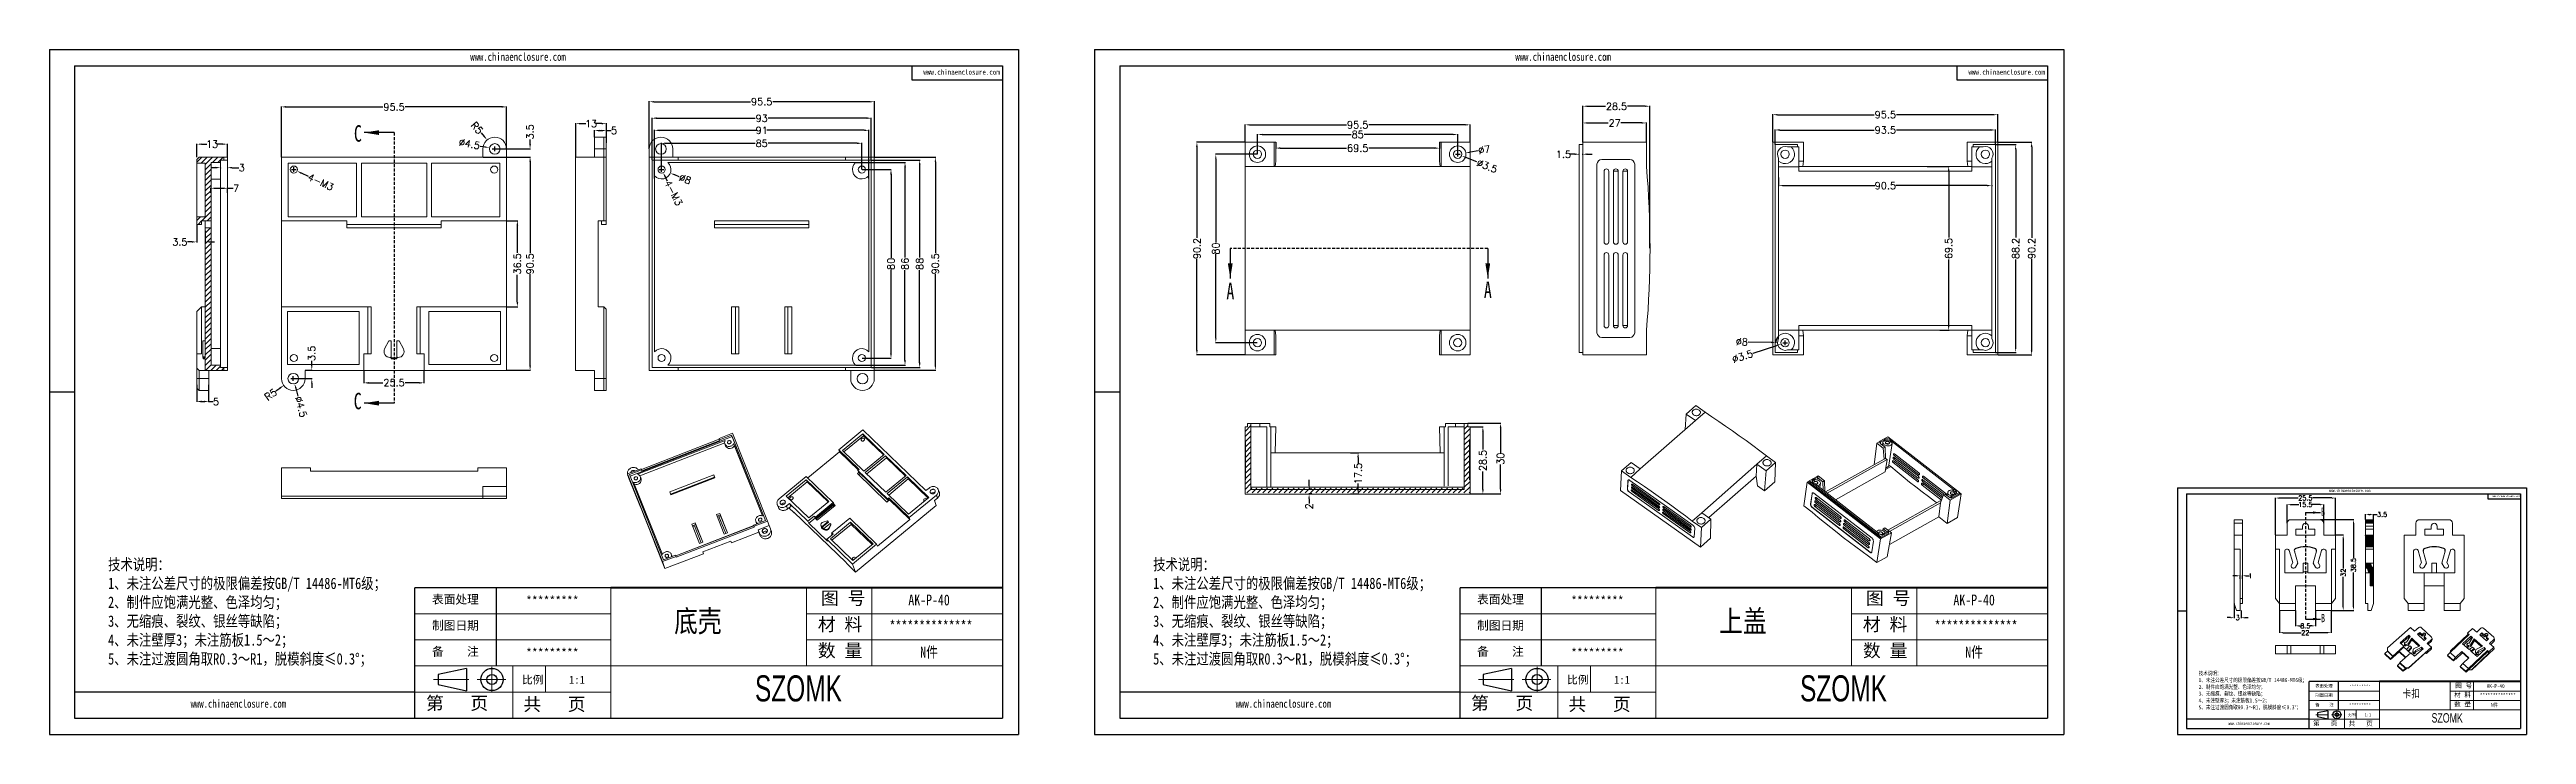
# Model space of a CAD drawing. Header units: inches. Extents: x 918 to 1969, y 1101 to 1392.
import ezdxf

# ---------------------------------------------------------------- set-up
doc = ezdxf.new("R2010")
doc.units = ezdxf.units.IN
doc.linetypes.add('CENTER2', pattern=[28.575, 19.05, -3.175, 3.175, -3.175])
doc.linetypes.add('HIDDEN', pattern=[1.905, 1.27, -0.635])
doc.layers.add('文字', color=81, linetype='Continuous')
for name, color, linetype, lineweight in [('粗实线', 7, 'Continuous', 30), ('细实线', 3, 'Continuous', 9), ('细点划线', 2, 'CENTER2', 9)]:
    doc.layers.add(name, color=color, linetype=linetype, lineweight=lineweight)
doc.styles.add('SLDTEXTSTYLE5', font='TXT', dxfattribs={"width": 0.7})
doc.styles.get("Standard").update_dxf_attribs({"font": 'txt', "bigfont": 'gbcbig.shx'})
doc.styles.add('宋体', font='', dxfattribs={"width": 0.8, "height": 3.5})
doc.styles.add('长仿宋', font='', dxfattribs={"width": 0.7, "height": 4})
doc.styles.get('宋体').set_extended_font_data('SimSun')
doc.styles.get('长仿宋').set_extended_font_data('SimSun')
doc.dimstyles.new('2', dxfattribs={"dimtxt": 2, "dimasz": 1.5, "dimexe": 0.18, "dimexo": 0.0625, "dimgap": 0.1, "dimtad": 0, "dimzin": 12, "dimdsep": 46, "dimtxsty": 'Standard', "dimcen": 0.5, "dimclrd": 3, "dimclre": 3, "dimadec": 0, "dimazin": 0, "dimtfac": 1, "dimtofl": 0, "dimtmove": 0, "dimatfit": 3, "dimfxl": 0, "dimtolj": 1, "dimtzin": 0, "dimarcsym": 0})
doc.dimstyles.new('3', dxfattribs={"dimtxt": 3, "dimasz": 2, "dimexe": 0.18, "dimexo": 0.0625, "dimgap": 0.2, "dimtad": 0, "dimzin": 12, "dimdsep": 46, "dimtxsty": 'Standard', "dimcen": 1, "dimclrd": 3, "dimclre": 3, "dimadec": 0, "dimazin": 0, "dimtfac": 1, "dimtofl": 0, "dimtmove": 0, "dimatfit": 3, "dimfxl": 0, "dimtolj": 1, "dimtzin": 0, "dimarcsym": 0})

msp = doc.modelspace()

# ---------------------------------------------------------------- texts
at = {"color": 7, "linetype": 'Continuous', "attachment_point": 1, "style": 'SLDTEXTSTYLE5'}
for s, insert, char_height in [('C', (1046.895, 1359.649), 7), ('A', (1417.095, 1292.784), 7), ('A', (1526.364, 1293.292), 7), ('C', (1046.802, 1246.057), 7), ('B', (1881.533, 1197.356), 3.5), ('B', (1881.528, 1152.171), 3.5)]:
    msp.add_mtext(s, dxfattribs=dict(at, insert=insert, char_height=char_height))
at = {"attachment_point": 1}
for s, insert, char_height, width in [('{\\fSimHei|b0|i0|c134|p49;表面处理}', (1080.016, 1160.174), 3.64275, 2070.3594), ('{\\fSimHei|b0|i0|c134|p49;*********}', (1119.914, 1159.705), 3.64275, 2070.3594), ('{\\fSimHei|b0|i0|c134|p49;表面处理}', (1523.464, 1160.174), 3.64275, 2070.3594), ('{\\fSimHei|b0|i0|c134|p49;*********}', (1563.361, 1159.705), 3.64275, 2070.3594), ('{\\fSimHei|b0|i0|c134|p49;制图日期}', (1080.016, 1149.097), 3.64275, 2070.3594), ('{\\fSimHei|b0|i0|c134|p49;制图日期}', (1523.464, 1149.097), 3.64275, 2070.3594), ('{\\fSimHei|b0|i0|c134|p49;备    注}', (1080.016, 1138.02), 3.64275, 2070.3594), ('{\\fSimHei|b0|i0|c134|p49;*********}', (1119.914, 1137.552), 3.64275, 2070.3594), ('{\\fSimHei|b0|i0|c134|p49;备    注}', (1523.464, 1138.02), 3.64275, 2070.3594), ('{\\fSimHei|b0|i0|c134|p49;*********}', (1563.361, 1137.552), 3.64275, 2070.3594), ('{\\fSimHei|b0|i0|c134|p49;备    注}', (1879.124, 1114.334), 1.31139, 745.32938), ('{\\fSimHei|b0|i0|c134|p49;表面处理}', (1879.124, 1122.31), 1.31139, 745.32938), ('{\\fSimHei|b0|i0|c134|p49;制图日期}', (1879.124, 1118.322), 1.31139, 745.32938), ('{\\fSimHei|b0|i0|c134|p49;*********}', (1893.488, 1122.141), 1.31139, 745.32938), ('{\\fSimHei|b0|i0|c134|p49;*********}', (1893.488, 1114.166), 1.31139, 745.32938)]:
    msp.add_mtext(s, dxfattribs=dict(at, insert=insert, char_height=char_height, width=width))
at = {"layer": '文字', "color": 0, "attachment_point": 1, "style": '宋体'}
for s, insert, char_height, width in [('www.chinaenclosure.com', (1096.242, 1390.378), 3.38454, 59.46312), ('www.chinaenclosure.com', (1539.69, 1390.378), 3.38454, 59.46312), ('www.chinaenclosure.com', (1288.511, 1383.329), 2.25636, 39.64208), ('www.chinaenclosure.com', (1731.959, 1383.329), 2.25636, 39.64208), ('www.chinaenclosure.com', (1884.966, 1205.183), 1.21843, 21.40672), ('www.chinaenclosure.com', (1954.183, 1202.645), 0.81229, 14.27115), ('{\\H1.111x;技术说明：\\P1、未注公差尺寸的极限偏差按GB/T 14486-MT6级；\\P2、制件应饱满光整、色泽均匀；\\P3、无缩痕、裂纹、银丝等缺陷；\\P4、未注壁厚3；未注筋板1.5～2；\\P5、未注过渡圆角取R0.3～R1，脱模斜度≤0.3%%D；}', (942.546, 1175.592), 4.32683, 157.59756), ('{\\H1.111x;技术说明：\\P1、未注公差尺寸的极限偏差按GB/T 14486-MT6级；\\P2、制件应饱满光整、色泽均匀；\\P3、无缩痕、裂纹、银丝等缺陷；\\P4、未注壁厚3；未注筋板1.5～2；\\P5、未注过渡圆角取R0.3～R1，脱模斜度≤0.3%%D；}', (1385.994, 1175.592), 4.32683, 157.59756), ('{\\H1.111x;AK-P-40}', (1282.132, 1160.424), 4.15375, 48.02206), ('{\\H1.111x;AK-P-40}', (1725.579, 1160.424), 4.15375, 48.02206), ('底壳', (1182.755, 1153.755), 9.2306, 118.00943), ('{\\H1.111x;**************}', (1274.142, 1149.347), 4.15375, 48.02206), ('上盖', (1626.203, 1153.755), 9.2306, 118.00943), ('{\\H1.111x;**************}', (1717.59, 1149.347), 4.15375, 48.02206), ('{\\H1.111x;N件}', (1287.156, 1138.271), 4.15375, 48.02206), ('{\\H1.111x;N件}', (1730.604, 1138.271), 4.15375, 48.02206), ('{\\H1.111x;技术说明：\\P1、未注公差尺寸的极限偏差按GB/T 14486-MT6级；\\P2、制件应饱满光整、色泽均匀；\\P3、无缩痕、裂纹、银丝等缺陷；\\P4、未注壁厚3；未注筋板1.5～2；\\P5、未注过渡圆角取R0.3～R1，脱模斜度≤0.3%%D；}', (1829.635, 1127.86), 1.55766, 56.73512), ('www.chinaenclosure.com', (977.583, 1115.769), 3.38454, 59.46312), ('www.chinaenclosure.com', (1421.031, 1115.769), 3.38454, 59.46312), ('卡扣', (1916.111, 1119.999), 3.323, 42.4834), ('{\\H1.111x;**************}', (1949.01, 1118.412), 1.49535, 17.28794), ('{\\H1.111x;AK-P-40}', (1951.886, 1122.4), 1.49535, 17.28794), ('{\\H1.111x;N件}', (1953.695, 1114.424), 1.49535, 17.28794), ('www.chinaenclosure.com', (1842.249, 1106.324), 1.21843, 21.40672)]:
    msp.add_mtext(s, dxfattribs=dict(at, insert=insert, char_height=char_height, width=width))
at = {"layer": '粗实线', "attachment_point": 1, "style": '长仿宋'}
for insert, char_height, width in [((1217.058, 1126.121), 11.07668, 124.21397), ((1660.506, 1126.121), 11.07668, 124.21397), ((1928.46, 1110.051), 3.9876, 44.71703)]:
    msp.add_mtext('{\\fSTXinwei|b0|i0|c134|p2;SZOMK}', dxfattribs=dict(at, insert=insert, char_height=char_height, width=width))
at = {"layer": '细实线', "color": 7, "attachment_point": 1}
for s, insert, char_height, width in [('{\\fSimSun|b0|i0|c134|p54;图 号}', (1245.032, 1161.636), 5.53834, 27.69169), ('{\\fSimSun|b0|i0|c134|p54;图 号}', (1688.48, 1161.636), 5.53834, 27.69169), ('{\\fSimSun|b0|i0|c134|p54;材 料   }', (1243.719, 1150.559), 5.53834, 27.69169), ('{\\fSimSun|b0|i0|c134|p54;材 料   }', (1687.167, 1150.559), 5.53834, 27.69169), ('{\\fSimSun|b0|i0|c134|p54;数 量}', (1243.746, 1139.428), 5.53834, 25.02291), ('{\\fSimSun|b0|i0|c134|p54;数 量}', (1687.194, 1139.428), 5.53834, 25.02291), ('{\\fSimSun|b0|i0|c134|p54;比例}', (1118.206, 1125.892), 3.323, 14.58695), ('{\\fSimSun|b0|i0|c134|p54;1:1}', (1138.11, 1125.892), 3.323, 14.58695), ('{\\fSimSun|b0|i0|c134|p54;比例}', (1561.654, 1125.892), 3.323, 14.58695), ('{\\fSimSun|b0|i0|c134|p54;1:1}', (1581.557, 1125.892), 3.323, 14.58695), ('{\\fSimSun|b0|i0|c134|p54;第   页}', (1077.452, 1117.107), 5.53834, 41.53754), ('{\\fSimSun|b0|i0|c134|p54; 共   页}', (1115.007, 1116.636), 5.53834, 41.53754), ('{\\fSimSun|b0|i0|c134|p54;第   页}', (1520.9, 1117.107), 5.53834, 41.53754), ('{\\fSimSun|b0|i0|c134|p54; 共   页}', (1558.455, 1116.636), 5.53834, 41.53754), ('{\\fSimSun|b0|i0|c134|p54;材 料   }', (1938.058, 1118.848), 1.9938, 9.96901), ('{\\fSimSun|b0|i0|c134|p54;数 量}', (1938.067, 1114.841), 1.9938, 9.00825), ('{\\fSimSun|b0|i0|c134|p54;图 号}', (1938.53, 1122.836), 1.9938, 9.96901), ('{\\fSimSun|b0|i0|c134|p54;第   页}', (1878.202, 1106.805), 1.9938, 14.95351), ('{\\fSimSun|b0|i0|c134|p54;比例}', (1892.873, 1109.968), 1.19628, 5.2513), ('{\\fSimSun|b0|i0|c134|p54; 共   页}', (1891.721, 1106.636), 1.9938, 14.95351), ('{\\fSimSun|b0|i0|c134|p54;1:1}', (1900.038, 1109.968), 1.19628, 5.2513)]:
    msp.add_mtext(s, dxfattribs=dict(at, insert=insert, char_height=char_height, width=width))

# ---------------------------------------------------------------- blocks, each defined once
blk = doc.blocks.new('*D100')
at = {"color": 3, "lineweight": -2, "transparency": 16777216}
for p, q in [((1900.4, 1192.2), (1900.4, 1194.6)), ((1901.9, 1194.4), (1902.4, 1194.4)), ((1903.9, 1192.2), (1903.9, 1194.6)), ((1903.9, 1194.4), (1905.4, 1194.4))]:
    blk.add_line(p, q, dxfattribs=at)
at = {"color": 3, "transparency": 16777216}
for points in [[(1901.9, 1194.7), (1901.9, 1194.2), (1900.4, 1194.4)], [(1902.4, 1194.7), (1902.4, 1194.2), (1903.9, 1194.4)]]:
    blk.add_solid(points, dxfattribs=at)
at = {"layer": 'Defpoints', "color": 0, "transparency": 16777216}
for p in [(1900.4, 1192.2), (1903.9, 1194.4), (1903.9, 1192.2)]:
    blk.add_point(p, dxfattribs=at)
at = {"color": 0, "transparency": 16777216, "insert": (1907.5, 1194.4), "char_height": 2, "attachment_point": 5}
blk.add_mtext('\\A1;3.5', dxfattribs=at)
blk = doc.blocks.new('*D101')
at = {"color": 3, "lineweight": -2, "transparency": 16777216}
for p, q in [((1887.8, 1185.7), (1891.1, 1185.7)), ((1891, 1184.2), (1891, 1171.4)), ((1891, 1155.2), (1891, 1167.9)), ((1886, 1153.7), (1891.1, 1153.7))]:
    blk.add_line(p, q, dxfattribs=at)
at = {"color": 3, "transparency": 16777216}
for points in [[(1890.7, 1184.2), (1891.2, 1184.2), (1891, 1185.7)], [(1890.7, 1155.2), (1891.2, 1155.2), (1891, 1153.7)]]:
    blk.add_solid(points, dxfattribs=at)
at = {"layer": 'Defpoints', "color": 0, "transparency": 16777216}
for p in [(1887.7, 1185.7), (1891, 1185.7), (1885.9, 1153.7)]:
    blk.add_point(p, dxfattribs=at)
at = {"color": 0, "transparency": 16777216, "insert": (1891, 1169.7), "char_height": 2, "attachment_point": 5, "rotation": 90}
blk.add_mtext('\\A1;32', dxfattribs=at)
blk = doc.blocks.new('*D102')
at = {"color": 3, "lineweight": -2, "transparency": 16777216}
for p, q in [((1881.3, 1192.2), (1895.5, 1192.2)), ((1895.3, 1190.7), (1895.3, 1176)), ((1895.3, 1155.2), (1895.3, 1169.8)), ((1886, 1153.7), (1895.5, 1153.7))]:
    blk.add_line(p, q, dxfattribs=at)
at = {"color": 3, "transparency": 16777216}
for points in [[(1895.1, 1190.7), (1895.6, 1190.7), (1895.3, 1192.2)], [(1895.1, 1155.2), (1895.6, 1155.2), (1895.3, 1153.7)]]:
    blk.add_solid(points, dxfattribs=at)
at = {"layer": 'Defpoints', "color": 0, "transparency": 16777216}
for p in [(1881.2, 1192.2), (1885.9, 1153.7), (1895.3, 1153.7)]:
    blk.add_point(p, dxfattribs=at)
at = {"color": 0, "transparency": 16777216, "insert": (1895.3, 1172.9), "char_height": 2, "attachment_point": 5, "rotation": 90}
blk.add_mtext('\\A1;38.5', dxfattribs=at)
blk = doc.blocks.new('*D103')
at = {"color": 3, "lineweight": -2, "transparency": 16777216}
for p, q in [((1870.7, 1153.6), (1870.7, 1147)), ((1872.2, 1147.1), (1872.8, 1147.1)), ((1877.7, 1147.1), (1877, 1147.1)), ((1879.2, 1153.6), (1879.2, 1147))]:
    blk.add_line(p, q, dxfattribs=at)
at = {"color": 3, "transparency": 16777216}
for points in [[(1872.2, 1147.4), (1872.2, 1146.9), (1870.7, 1147.1)], [(1877.7, 1147.4), (1877.7, 1146.9), (1879.2, 1147.1)]]:
    blk.add_solid(points, dxfattribs=at)
at = {"layer": 'Defpoints', "color": 0, "transparency": 16777216}
for p in [(1870.7, 1153.7), (1879.2, 1153.7), (1879.2, 1147.1)]:
    blk.add_point(p, dxfattribs=at)
at = {"color": 0, "transparency": 16777216, "insert": (1874.9, 1147.1), "char_height": 2, "attachment_point": 5}
blk.add_mtext('\\A1;8.5', dxfattribs=at)
blk = doc.blocks.new('*D104')
at = {"color": 3, "lineweight": -2, "transparency": 16777216}
for p, q in [((1863.9, 1153.6), (1863.9, 1144.1)), ((1885.9, 1153.6), (1885.9, 1144.1)), ((1865.4, 1144.2), (1873.2, 1144.2)), ((1884.4, 1144.2), (1876.7, 1144.2))]:
    blk.add_line(p, q, dxfattribs=at)
at = {"color": 3, "transparency": 16777216}
for points in [[(1865.4, 1144.5), (1865.4, 1144), (1863.9, 1144.2)], [(1884.4, 1144.5), (1884.4, 1144), (1885.9, 1144.2)]]:
    blk.add_solid(points, dxfattribs=at)
at = {"layer": 'Defpoints', "color": 0, "transparency": 16777216}
for p in [(1863.9, 1153.7), (1885.9, 1153.7), (1885.9, 1144.2)]:
    blk.add_point(p, dxfattribs=at)
at = {"color": 0, "transparency": 16777216, "insert": (1874.9, 1144.2), "char_height": 2, "attachment_point": 5}
blk.add_mtext('\\A1;22', dxfattribs=at)
blk = doc.blocks.new('*D105')
at = {"color": 3, "lineweight": -2, "transparency": 16777216}
for p, q in [((1867.2, 1190.7), (1867.2, 1198.7)), ((1868.7, 1198.6), (1872.2, 1198.6)), ((1881.2, 1198.6), (1877.7, 1198.6)), ((1882.7, 1190.7), (1882.7, 1198.7))]:
    blk.add_line(p, q, dxfattribs=at)
at = {"color": 3, "transparency": 16777216}
for points in [[(1868.7, 1198.8), (1868.7, 1198.3), (1867.2, 1198.6)], [(1881.2, 1198.8), (1881.2, 1198.3), (1882.7, 1198.6)]]:
    blk.add_solid(points, dxfattribs=at)
at = {"layer": 'Defpoints', "color": 0, "transparency": 16777216}
for p in [(1882.7, 1198.6), (1867.2, 1190.7), (1882.7, 1190.7)]:
    blk.add_point(p, dxfattribs=at)
at = {"color": 0, "transparency": 16777216, "insert": (1874.9, 1198.6), "char_height": 2, "attachment_point": 5}
blk.add_mtext('\\A1;15.5', dxfattribs=at)
blk = doc.blocks.new('*D106')
at = {"color": 3, "lineweight": -2, "transparency": 16777216}
for p, q in [((1862.2, 1185.7), (1862.2, 1201.5)), ((1863.7, 1201.4), (1871.8, 1201.4)), ((1886.2, 1201.4), (1878, 1201.4)), ((1887.7, 1185.7), (1887.7, 1201.5))]:
    blk.add_line(p, q, dxfattribs=at)
at = {"color": 3, "transparency": 16777216}
for points in [[(1863.7, 1201.6), (1863.7, 1201.1), (1862.2, 1201.4)], [(1886.2, 1201.6), (1886.2, 1201.1), (1887.7, 1201.4)]]:
    blk.add_solid(points, dxfattribs=at)
at = {"layer": 'Defpoints', "color": 0, "transparency": 16777216}
for p in [(1887.7, 1201.4), (1862.2, 1185.7), (1887.7, 1185.7)]:
    blk.add_point(p, dxfattribs=at)
at = {"color": 0, "transparency": 16777216, "insert": (1874.9, 1201.4), "char_height": 2, "attachment_point": 5}
blk.add_mtext('\\A1;25.5', dxfattribs=at)
blk = doc.blocks.new('*D107')
at = {"color": 3, "lineweight": -2, "transparency": 16777216}
for p, q in [((1845.7, 1168.4), (1844.2, 1168.4)), ((1847.2, 1167.1), (1847.2, 1168.5)), ((1848.2, 1167.1), (1848.2, 1168.5)), ((1849.7, 1168.4), (1851.2, 1168.4))]:
    blk.add_line(p, q, dxfattribs=at)
at = {"color": 3, "transparency": 16777216}
for points in [[(1845.7, 1168.6), (1845.7, 1168.1), (1847.2, 1168.4)], [(1849.7, 1168.6), (1849.7, 1168.1), (1848.2, 1168.4)]]:
    blk.add_solid(points, dxfattribs=at)
at = {"layer": 'Defpoints', "color": 0, "transparency": 16777216}
for p in [(1847.2, 1167), (1848.2, 1168.4), (1848.2, 1167)]:
    blk.add_point(p, dxfattribs=at)
at = {"color": 0, "transparency": 16777216, "insert": (1851.6, 1168.4), "char_height": 2, "attachment_point": 5}
blk.add_mtext('\\A1;1', dxfattribs=at)
blk = doc.blocks.new('*D108')
at = {"color": 3, "lineweight": -2, "transparency": 16777216}
for p, q in [((1844.7, 1156.6), (1844.7, 1150.4)), ((1843.2, 1150.6), (1841.7, 1150.6)), ((1847.7, 1153.6), (1847.7, 1150.4)), ((1849.2, 1150.6), (1850.7, 1150.6))]:
    blk.add_line(p, q, dxfattribs=at)
at = {"color": 3, "transparency": 16777216}
for points in [[(1843.2, 1150.8), (1843.2, 1150.3), (1844.7, 1150.6)], [(1849.2, 1150.8), (1849.2, 1150.3), (1847.7, 1150.6)]]:
    blk.add_solid(points, dxfattribs=at)
at = {"layer": 'Defpoints', "color": 0, "transparency": 16777216}
for p in [(1844.7, 1156.7), (1844.7, 1150.6), (1847.7, 1153.7)]:
    blk.add_point(p, dxfattribs=at)
at = {"color": 0, "transparency": 16777216, "insert": (1846.2, 1150.6), "char_height": 2, "attachment_point": 5}
blk.add_mtext('\\A1;3', dxfattribs=at)
blk = doc.blocks.new('*D109')
at = {"color": 3, "lineweight": -2, "transparency": 16777216}
for p, q in [((1425, 1352.5), (1425, 1360)), ((1427, 1359.8), (1468.1, 1359.8)), ((1518.5, 1359.8), (1477.5, 1359.8)), ((1520.5, 1352.5), (1520.5, 1360))]:
    blk.add_line(p, q, dxfattribs=at)
at = {"color": 3, "transparency": 16777216}
for points in [[(1427, 1360.1), (1427, 1359.5), (1425, 1359.8)], [(1518.5, 1360.1), (1518.5, 1359.5), (1520.5, 1359.8)]]:
    blk.add_solid(points, dxfattribs=at)
at = {"layer": 'Defpoints', "color": 0, "transparency": 16777216}
for p in [(1520.5, 1359.8), (1425, 1352.4), (1520.5, 1352.4)]:
    blk.add_point(p, dxfattribs=at)
at = {"color": 0, "transparency": 16777216, "insert": (1472.8, 1359.8), "char_height": 3, "attachment_point": 5}
blk.add_mtext('\\A1;95.5', dxfattribs=at)
blk = doc.blocks.new('*D110')
at = {"color": 3, "lineweight": -2, "transparency": 16777216}
for p, q in [((1430.3, 1347.4), (1430.3, 1355.9)), ((1515.3, 1347.4), (1515.3, 1355.9)), ((1432.3, 1355.7), (1470.1, 1355.7)), ((1513.3, 1355.7), (1475.5, 1355.7))]:
    blk.add_line(p, q, dxfattribs=at)
at = {"color": 3, "transparency": 16777216}
for points in [[(1432.3, 1356), (1432.3, 1355.4), (1430.3, 1355.7)], [(1513.3, 1356), (1513.3, 1355.4), (1515.3, 1355.7)]]:
    blk.add_solid(points, dxfattribs=at)
at = {"layer": 'Defpoints', "color": 0, "transparency": 16777216}
for p in [(1430.3, 1347.3), (1515.3, 1355.7), (1515.3, 1347.3)]:
    blk.add_point(p, dxfattribs=at)
at = {"color": 0, "transparency": 16777216, "insert": (1472.8, 1355.7), "char_height": 3, "attachment_point": 5}
blk.add_mtext('\\A1;85', dxfattribs=at)
blk = doc.blocks.new('*D111')
at = {"color": 3, "lineweight": -2, "transparency": 16777216}
for p, q in [((1438, 1352.4), (1438, 1349.7)), ((1440, 1349.9), (1468.1, 1349.9)), ((1505.5, 1349.9), (1477.5, 1349.9)), ((1507.5, 1352.4), (1507.5, 1349.7))]:
    blk.add_line(p, q, dxfattribs=at)
at = {"color": 3, "transparency": 16777216}
for points in [[(1440, 1350.3), (1440, 1349.6), (1438, 1349.9)], [(1505.5, 1350.3), (1505.5, 1349.6), (1507.5, 1349.9)]]:
    blk.add_solid(points, dxfattribs=at)
at = {"layer": 'Defpoints', "color": 0, "transparency": 16777216}
for p in [(1438, 1352.4), (1507.5, 1352.4), (1507.5, 1349.9)]:
    blk.add_point(p, dxfattribs=at)
at = {"color": 0, "transparency": 16777216, "insert": (1472.8, 1349.9), "char_height": 3, "attachment_point": 5}
blk.add_mtext('\\A1;69.5', dxfattribs=at)
blk = doc.blocks.new('*D112')
at = {"color": 3, "lineweight": -2, "transparency": 16777216}
for p, q in [((1424.9, 1352.4), (1404.4, 1352.4)), ((1404.6, 1350.4), (1404.6, 1311.8)), ((1404.6, 1264.2), (1404.6, 1302.9)), ((1424.9, 1262.2), (1404.4, 1262.2))]:
    blk.add_line(p, q, dxfattribs=at)
at = {"color": 3, "transparency": 16777216}
for points in [[(1404.2, 1350.4), (1404.9, 1350.4), (1404.6, 1352.4)], [(1404.2, 1264.2), (1404.9, 1264.2), (1404.6, 1262.2)]]:
    blk.add_solid(points, dxfattribs=at)
at = {"layer": 'Defpoints', "color": 0, "transparency": 16777216}
for p in [(1425, 1352.4), (1404.6, 1262.2), (1425, 1262.2)]:
    blk.add_point(p, dxfattribs=at)
at = {"color": 0, "transparency": 16777216, "insert": (1404.6, 1307.3), "char_height": 3, "attachment_point": 5, "rotation": 90}
blk.add_mtext('\\A1;90.2', dxfattribs=at)
blk = doc.blocks.new('*D113')
at = {"color": 3, "lineweight": -2, "transparency": 16777216}
for p, q in [((1430.2, 1347.3), (1412.4, 1347.3)), ((1412.6, 1345.3), (1412.6, 1309.8)), ((1412.6, 1269.3), (1412.6, 1304.9)), ((1430.2, 1267.3), (1412.4, 1267.3))]:
    blk.add_line(p, q, dxfattribs=at)
at = {"color": 3, "transparency": 16777216}
for points in [[(1412.3, 1345.3), (1412.9, 1345.3), (1412.6, 1347.3)], [(1412.3, 1269.3), (1412.9, 1269.3), (1412.6, 1267.3)]]:
    blk.add_solid(points, dxfattribs=at)
at = {"layer": 'Defpoints', "color": 0, "transparency": 16777216}
for p in [(1412.6, 1347.3), (1430.3, 1347.3), (1430.3, 1267.3)]:
    blk.add_point(p, dxfattribs=at)
at = {"color": 0, "transparency": 16777216, "insert": (1412.6, 1307.3), "char_height": 3, "attachment_point": 5, "rotation": 90}
blk.add_mtext('\\A1;80', dxfattribs=at)
blk = doc.blocks.new('*D114')
at = {"color": 3, "lineweight": -2, "transparency": 16777216}
for p, q in [((1514.3, 1347.3), (1516.3, 1347.3)), ((1515.3, 1346.3), (1515.3, 1348.3)), ((1523.9, 1348.7), (1520.7, 1348.2))]:
    blk.add_line(p, q, dxfattribs=at)
at = {"color": 3, "transparency": 16777216}
blk.add_solid([(1520.6, 1348.5), (1520.7, 1347.9), (1518.7, 1347.9)], dxfattribs=at)
at = {"layer": 'Defpoints', "color": 0, "transparency": 16777216}
for p in [(1511.8, 1346.8), (1518.7, 1347.9)]:
    blk.add_point(p, dxfattribs=at)
at = {"color": 0, "transparency": 16777216, "insert": (1526.5, 1349.2), "char_height": 3, "attachment_point": 5, "rotation": 9.2826}
blk.add_mtext('\\A1;∅7', dxfattribs=at)
blk = doc.blocks.new('*D115')
at = {"color": 3, "lineweight": -2, "transparency": 16777216}
for p, q in [((1514.3, 1347.3), (1516.3, 1347.3)), ((1515.3, 1346.3), (1515.3, 1348.3)), ((1523.3, 1344.1), (1518.7, 1345.9))]:
    blk.add_line(p, q, dxfattribs=at)
at = {"color": 3, "transparency": 16777216}
blk.add_solid([(1518.9, 1346.2), (1518.6, 1345.6), (1516.9, 1346.7)], dxfattribs=at)
at = {"layer": 'Defpoints', "color": 0, "transparency": 16777216}
for p in [(1513.6, 1348), (1516.9, 1346.7)]:
    blk.add_point(p, dxfattribs=at)
at = {"color": 0, "transparency": 16777216, "insert": (1527.7, 1342.3), "char_height": 3, "attachment_point": 5, "rotation": 338.0425}
blk.add_mtext('\\A1;∅3.5', dxfattribs=at)
blk = doc.blocks.new('*D116')
at = {"color": 3, "lineweight": -2, "transparency": 16777216}
for p, q in [((1568.3, 1352.5), (1568.3, 1360.8)), ((1570.3, 1360.6), (1579.1, 1360.6)), ((1593.3, 1360.6), (1584.5, 1360.6)), ((1595.3, 1352.5), (1595.3, 1360.8))]:
    blk.add_line(p, q, dxfattribs=at)
at = {"color": 3, "transparency": 16777216}
for points in [[(1570.3, 1360.9), (1570.3, 1360.3), (1568.3, 1360.6)], [(1593.3, 1360.9), (1593.3, 1360.3), (1595.3, 1360.6)]]:
    blk.add_solid(points, dxfattribs=at)
at = {"layer": 'Defpoints', "color": 0, "transparency": 16777216}
for p in [(1568.3, 1360.6), (1568.3, 1352.4), (1595.3, 1352.4)]:
    blk.add_point(p, dxfattribs=at)
at = {"color": 0, "transparency": 16777216, "insert": (1581.8, 1360.6), "char_height": 3, "attachment_point": 5}
blk.add_mtext('\\A1;27', dxfattribs=at)
blk = doc.blocks.new('*D118')
at = {"color": 3, "lineweight": -2, "transparency": 16777216}
for p, q in [((1564.8, 1347.3), (1562.8, 1347.3)), ((1566.8, 1347.1), (1566.8, 1347.5)), ((1568.3, 1347.1), (1568.3, 1347.5)), ((1570.3, 1347.3), (1572.3, 1347.3))]:
    blk.add_line(p, q, dxfattribs=at)
at = {"color": 3, "transparency": 16777216}
for points in [[(1564.8, 1347.7), (1564.8, 1347), (1566.8, 1347.3)], [(1570.3, 1347.7), (1570.3, 1347), (1568.3, 1347.3)]]:
    blk.add_solid(points, dxfattribs=at)
at = {"layer": 'Defpoints', "color": 0, "transparency": 16777216}
for p in [(1566.8, 1347.3), (1566.8, 1347), (1568.3, 1347)]:
    blk.add_point(p, dxfattribs=at)
at = {"color": 0, "transparency": 16777216, "insert": (1560.1, 1347.3), "char_height": 3, "attachment_point": 5}
blk.add_mtext('\\A1;1.5', dxfattribs=at)
blk = doc.blocks.new('*D119')
at = {"color": 3, "lineweight": -2, "transparency": 16777216}
for p, q in [((1651.4, 1337.5), (1651.4, 1333.8)), ((1653.4, 1334), (1692.2, 1334)), ((1739.9, 1334), (1701.1, 1334)), ((1741.9, 1334.2), (1741.9, 1333.8))]:
    blk.add_line(p, q, dxfattribs=at)
at = {"color": 3, "transparency": 16777216}
for points in [[(1653.4, 1334.3), (1653.4, 1333.7), (1651.4, 1334)], [(1739.9, 1334.3), (1739.9, 1333.7), (1741.9, 1334)]]:
    blk.add_solid(points, dxfattribs=at)
at = {"layer": 'Defpoints', "color": 0, "transparency": 16777216}
for p in [(1651.4, 1337.5), (1741.9, 1334.3), (1741.9, 1334)]:
    blk.add_point(p, dxfattribs=at)
at = {"color": 0, "transparency": 16777216, "insert": (1696.7, 1334), "char_height": 3, "attachment_point": 5}
blk.add_mtext('\\A1;90.5', dxfattribs=at)
blk = doc.blocks.new('*D120')
at = {"color": 3, "lineweight": -2, "transparency": 16777216}
for p, q in [((1649.9, 1351.5), (1649.9, 1357.8)), ((1651.9, 1357.6), (1692, 1357.6)), ((1741.4, 1357.6), (1701.4, 1357.6)), ((1743.4, 1351.5), (1743.4, 1357.8))]:
    blk.add_line(p, q, dxfattribs=at)
at = {"color": 3, "transparency": 16777216}
for points in [[(1651.9, 1358), (1651.9, 1357.3), (1649.9, 1357.6)], [(1741.4, 1358), (1741.4, 1357.3), (1743.4, 1357.6)]]:
    blk.add_solid(points, dxfattribs=at)
at = {"layer": 'Defpoints', "color": 0, "transparency": 16777216}
for p in [(1743.4, 1357.6), (1649.9, 1351.4), (1743.4, 1351.4)]:
    blk.add_point(p, dxfattribs=at)
at = {"color": 0, "transparency": 16777216, "insert": (1696.7, 1357.6), "char_height": 3, "attachment_point": 5}
blk.add_mtext('\\A1;93.5', dxfattribs=at)
blk = doc.blocks.new('*D121')
at = {"color": 3, "lineweight": -2, "transparency": 16777216}
for p, q in [((1648.9, 1352.5), (1648.9, 1364.3)), ((1650.9, 1364.1), (1692, 1364.1)), ((1742.4, 1364.1), (1701.4, 1364.1)), ((1744.4, 1352.5), (1744.4, 1364.3))]:
    blk.add_line(p, q, dxfattribs=at)
at = {"color": 3, "transparency": 16777216}
for points in [[(1650.9, 1364.4), (1650.9, 1363.8), (1648.9, 1364.1)], [(1742.4, 1364.4), (1742.4, 1363.8), (1744.4, 1364.1)]]:
    blk.add_solid(points, dxfattribs=at)
at = {"layer": 'Defpoints', "color": 0, "transparency": 16777216}
for p in [(1648.9, 1364.1), (1648.9, 1352.4), (1744.4, 1352.4)]:
    blk.add_point(p, dxfattribs=at)
at = {"color": 0, "transparency": 16777216, "insert": (1696.7, 1364.1), "char_height": 3, "attachment_point": 5}
blk.add_mtext('\\A1;95.5', dxfattribs=at)
blk = doc.blocks.new('*D122')
at = {"color": 3, "lineweight": -2, "transparency": 16777216}
for p, q in [((1743.5, 1351.4), (1752.2, 1351.4)), ((1752, 1349.4), (1752, 1312)), ((1752, 1265.2), (1752, 1302.6)), ((1743.5, 1263.2), (1752.2, 1263.2))]:
    blk.add_line(p, q, dxfattribs=at)
at = {"color": 3, "transparency": 16777216}
for points in [[(1751.7, 1349.4), (1752.3, 1349.4), (1752, 1351.4)], [(1751.7, 1265.2), (1752.3, 1265.2), (1752, 1263.2)]]:
    blk.add_solid(points, dxfattribs=at)
at = {"layer": 'Defpoints', "color": 0, "transparency": 16777216}
for p in [(1743.4, 1351.4), (1743.4, 1263.2), (1752, 1263.2)]:
    blk.add_point(p, dxfattribs=at)
at = {"color": 0, "transparency": 16777216, "insert": (1752, 1307.3), "char_height": 3, "attachment_point": 5, "rotation": 90}
blk.add_mtext('\\A1;88.2', dxfattribs=at)
blk = doc.blocks.new('*D123')
at = {"color": 3, "lineweight": -2, "transparency": 16777216}
for p, q in [((1744.5, 1352.4), (1758.9, 1352.4)), ((1758.8, 1350.4), (1758.8, 1311.8)), ((1758.8, 1264.2), (1758.8, 1302.9)), ((1744.5, 1262.2), (1758.9, 1262.2))]:
    blk.add_line(p, q, dxfattribs=at)
at = {"color": 3, "transparency": 16777216}
for points in [[(1758.4, 1350.4), (1759.1, 1350.4), (1758.8, 1352.4)], [(1758.4, 1264.2), (1759.1, 1264.2), (1758.8, 1262.2)]]:
    blk.add_solid(points, dxfattribs=at)
at = {"layer": 'Defpoints', "color": 0, "transparency": 16777216}
for p in [(1744.4, 1352.4), (1758.8, 1352.4), (1744.4, 1262.2)]:
    blk.add_point(p, dxfattribs=at)
at = {"color": 0, "transparency": 16777216, "insert": (1758.8, 1307.3), "char_height": 3, "attachment_point": 5, "rotation": 90}
blk.add_mtext('\\A1;90.2', dxfattribs=at)
blk = doc.blocks.new('*D124')
at = {"color": 3, "lineweight": -2, "transparency": 16777216}
for p, q in [((1640.6, 1262.9), (1650.6, 1266.2)), ((1653.2, 1267.3), (1655.2, 1267.3)), ((1654.2, 1266.3), (1654.2, 1268.3))]:
    blk.add_line(p, q, dxfattribs=at)
at = {"color": 3, "transparency": 16777216}
blk.add_solid([(1650.5, 1266.5), (1650.7, 1265.9), (1652.5, 1266.8)], dxfattribs=at)
at = {"layer": 'Defpoints', "color": 0, "transparency": 16777216}
for p in [(1652.5, 1266.8), (1655.8, 1267.9)]:
    blk.add_point(p, dxfattribs=at)
at = {"color": 0, "transparency": 16777216, "insert": (1636.1, 1261.5), "char_height": 3, "attachment_point": 5, "rotation": 17.9098}
blk.add_mtext('\\A1;∅3.5', dxfattribs=at)
blk = doc.blocks.new('*D125')
at = {"color": 3, "lineweight": -2, "transparency": 16777216}
for p, q in [((1638.5, 1267.7), (1648.2, 1267.5)), ((1653.2, 1267.3), (1655.2, 1267.3)), ((1654.2, 1266.3), (1654.2, 1268.3))]:
    blk.add_line(p, q, dxfattribs=at)
blk.add_arc((1654.2, 1267.3), 4, 134.3278, 181.4037, dxfattribs=at)
at = {"color": 3, "transparency": 16777216}
blk.add_solid([(1648.2, 1267.8), (1648.2, 1267.1), (1650.2, 1267.4)], dxfattribs=at)
at = {"layer": 'Defpoints', "color": 0, "transparency": 16777216}
for p in [(1650.2, 1267.4), (1658.2, 1267.2)]:
    blk.add_point(p, dxfattribs=at)
at = {"color": 0, "transparency": 16777216, "insert": (1635.8, 1267.7), "char_height": 3, "attachment_point": 5, "rotation": 358.8254}
blk.add_mtext('\\A1;∅8', dxfattribs=at)
blk = doc.blocks.new('*D126')
at = {"color": 3, "lineweight": -2, "transparency": 16777216}
for p, q in [((1714.5, 1342.1), (1723.8, 1342.1)), ((1723.6, 1340.1), (1723.6, 1312)), ((1723.6, 1274.6), (1723.6, 1302.6)), ((1719.8, 1272.6), (1723.8, 1272.6))]:
    blk.add_line(p, q, dxfattribs=at)
at = {"color": 3, "transparency": 16777216}
for points in [[(1723.2, 1340.1), (1723.9, 1340.1), (1723.6, 1342.1)], [(1723.2, 1274.6), (1723.9, 1274.6), (1723.6, 1272.6)]]:
    blk.add_solid(points, dxfattribs=at)
at = {"layer": 'Defpoints', "color": 0, "transparency": 16777216}
for p in [(1714.4, 1342.1), (1723.6, 1342.1), (1719.7, 1272.6)]:
    blk.add_point(p, dxfattribs=at)
at = {"color": 0, "transparency": 16777216, "insert": (1723.6, 1307.3), "char_height": 3, "attachment_point": 5, "rotation": 90}
blk.add_mtext('\\A1;69.5', dxfattribs=at)
blk = doc.blocks.new('*D127')
at = {"color": 3, "lineweight": -2, "transparency": 16777216}
for p, q in [((1520.6, 1231.6), (1526.1, 1231.6)), ((1525.9, 1229.6), (1525.9, 1222)), ((1525.9, 1205.1), (1525.9, 1212.6)), ((1520.6, 1203.1), (1526.1, 1203.1))]:
    blk.add_line(p, q, dxfattribs=at)
at = {"color": 3, "transparency": 16777216}
for points in [[(1525.6, 1229.6), (1526.3, 1229.6), (1525.9, 1231.6)], [(1525.6, 1205.1), (1526.3, 1205.1), (1525.9, 1203.1)]]:
    blk.add_solid(points, dxfattribs=at)
at = {"layer": 'Defpoints', "color": 0, "transparency": 16777216}
for p in [(1520.5, 1231.6), (1525.9, 1231.6), (1520.5, 1203.1)]:
    blk.add_point(p, dxfattribs=at)
at = {"color": 0, "transparency": 16777216, "insert": (1525.9, 1217.3), "char_height": 3, "attachment_point": 5, "rotation": 90}
blk.add_mtext('\\A1;28.5', dxfattribs=at)
blk = doc.blocks.new('*D128')
at = {"color": 3, "lineweight": -2, "transparency": 16777216}
for p, q in [((1519.6, 1233.1), (1533.6, 1233.1)), ((1533.4, 1231.1), (1533.4, 1220.5)), ((1533.4, 1205.1), (1533.4, 1215.6)), ((1520.6, 1203.1), (1533.6, 1203.1))]:
    blk.add_line(p, q, dxfattribs=at)
at = {"color": 3, "transparency": 16777216}
for points in [[(1533.1, 1231.1), (1533.8, 1231.1), (1533.4, 1233.1)], [(1533.1, 1205.1), (1533.8, 1205.1), (1533.4, 1203.1)]]:
    blk.add_solid(points, dxfattribs=at)
at = {"layer": 'Defpoints', "color": 0, "transparency": 16777216}
for p in [(1519.5, 1233.1), (1533.4, 1233.1), (1520.5, 1203.1)]:
    blk.add_point(p, dxfattribs=at)
at = {"color": 0, "transparency": 16777216, "insert": (1533.4, 1218.1), "char_height": 3, "attachment_point": 5, "rotation": 90}
blk.add_mtext('\\A1;30', dxfattribs=at)
blk = doc.blocks.new('*D129')
at = {"color": 3, "lineweight": -2, "transparency": 16777216}
for p, q in [((1469.7, 1220.6), (1473.2, 1220.6)), ((1473, 1218.6), (1473, 1216)), ((1469.7, 1203.1), (1473.2, 1203.1)), ((1473, 1205.1), (1473, 1207.6))]:
    blk.add_line(p, q, dxfattribs=at)
at = {"color": 3, "transparency": 16777216}
for points in [[(1472.6, 1218.6), (1473.3, 1218.6), (1473, 1220.6)], [(1472.6, 1205.1), (1473.3, 1205.1), (1473, 1203.1)]]:
    blk.add_solid(points, dxfattribs=at)
at = {"layer": 'Defpoints', "color": 0, "transparency": 16777216}
for p in [(1469.6, 1220.6), (1473, 1220.6), (1469.6, 1203.1)]:
    blk.add_point(p, dxfattribs=at)
at = {"color": 0, "transparency": 16777216, "insert": (1473, 1211.8), "char_height": 3, "attachment_point": 5, "rotation": 90}
blk.add_mtext('\\A1;17.5', dxfattribs=at)
blk = doc.blocks.new('*D130')
at = {"color": 3, "lineweight": -2, "transparency": 16777216}
for p, q in [((1452.2, 1207.1), (1452.2, 1209.1)), ((1453.3, 1205.1), (1452, 1205.1)), ((1453.3, 1203.1), (1452, 1203.1)), ((1452.2, 1201.1), (1452.2, 1199.1))]:
    blk.add_line(p, q, dxfattribs=at)
at = {"color": 3, "transparency": 16777216}
for points in [[(1451.8, 1207.1), (1452.5, 1207.1), (1452.2, 1205.1)], [(1451.8, 1201.1), (1452.5, 1201.1), (1452.2, 1203.1)]]:
    blk.add_solid(points, dxfattribs=at)
at = {"layer": 'Defpoints', "color": 0, "transparency": 16777216}
for p in [(1452.2, 1203.1), (1453.3, 1205.1), (1453.3, 1203.1)]:
    blk.add_point(p, dxfattribs=at)
at = {"color": 0, "transparency": 16777216, "insert": (1452.2, 1197.9), "char_height": 3, "attachment_point": 5, "rotation": 90}
blk.add_mtext('\\A1;2', dxfattribs=at)
blk = doc.blocks.new('*D131')
at = {"color": 3, "lineweight": -2, "transparency": 16777216}
for p, q in [((1020.4, 1340.8), (1022.4, 1340.8)), ((1021.4, 1339.8), (1021.4, 1341.8)), ((1027.6, 1337.9), (1024.6, 1339.3))]:
    blk.add_line(p, q, dxfattribs=at)
at = {"color": 3, "transparency": 16777216}
blk.add_solid([(1024.7, 1339.6), (1024.4, 1339), (1022.7, 1340.2)], dxfattribs=at)
at = {"layer": 'Defpoints', "color": 0, "transparency": 16777216}
for p in [(1020, 1341.4), (1022.7, 1340.2)]:
    blk.add_point(p, dxfattribs=at)
at = {"color": 0, "transparency": 16777216, "insert": (1032.8, 1335.5), "char_height": 3, "attachment_point": 5, "rotation": 334.9599}
blk.add_mtext('\\A1;4-M3', dxfattribs=at)
blk = doc.blocks.new('*D132')
at = {"color": 3, "lineweight": -2, "transparency": 16777216}
for p, q in [((1016.1, 1346.1), (1016.1, 1367.6)), ((1018.1, 1367.4), (1059.2, 1367.4)), ((1109.6, 1367.4), (1068.6, 1367.4)), ((1111.6, 1349.6), (1111.6, 1367.6))]:
    blk.add_line(p, q, dxfattribs=at)
at = {"color": 3, "transparency": 16777216}
for points in [[(1018.1, 1367.8), (1018.1, 1367.1), (1016.1, 1367.4)], [(1109.6, 1367.8), (1109.6, 1367.1), (1111.6, 1367.4)]]:
    blk.add_solid(points, dxfattribs=at)
at = {"layer": 'Defpoints', "color": 0, "transparency": 16777216}
for p in [(1111.6, 1367.4), (1016.1, 1346.1), (1111.6, 1349.6)]:
    blk.add_point(p, dxfattribs=at)
at = {"color": 0, "transparency": 16777216, "insert": (1063.9, 1367.4), "char_height": 3, "attachment_point": 5}
blk.add_mtext('\\A1;95.5', dxfattribs=at)
blk = doc.blocks.new('*D133')
at = {"color": 3, "lineweight": -2, "transparency": 16777216}
for p, q in [((1101.7, 1346.1), (1121.8, 1346.1)), ((1121.6, 1344.1), (1121.6, 1305.3)), ((1121.6, 1257.6), (1121.6, 1296.4)), ((1111.7, 1255.6), (1121.8, 1255.6))]:
    blk.add_line(p, q, dxfattribs=at)
at = {"color": 3, "transparency": 16777216}
for points in [[(1121.3, 1344.1), (1122, 1344.1), (1121.6, 1346.1)], [(1121.3, 1257.6), (1122, 1257.6), (1121.6, 1255.6)]]:
    blk.add_solid(points, dxfattribs=at)
at = {"layer": 'Defpoints', "color": 0, "transparency": 16777216}
for p in [(1101.6, 1346.1), (1111.6, 1255.6), (1121.6, 1255.6)]:
    blk.add_point(p, dxfattribs=at)
at = {"color": 0, "transparency": 16777216, "insert": (1121.6, 1300.8), "char_height": 3, "attachment_point": 5, "rotation": 90}
blk.add_mtext('\\A1;90.5', dxfattribs=at)
blk = doc.blocks.new('*D134')
at = {"color": 3, "lineweight": -2, "transparency": 16777216}
for p, q in [((1106.7, 1349.6), (1121.8, 1349.6)), ((1111.8, 1346.1), (1121.8, 1346.1)), ((1121.6, 1351.6), (1121.6, 1353.6)), ((1121.6, 1344.1), (1121.6, 1342.1))]:
    blk.add_line(p, q, dxfattribs=at)
at = {"color": 3, "transparency": 16777216}
for points in [[(1121.3, 1351.6), (1122, 1351.6), (1121.6, 1349.6)], [(1121.3, 1344.1), (1122, 1344.1), (1121.6, 1346.1)]]:
    blk.add_solid(points, dxfattribs=at)
at = {"layer": 'Defpoints', "color": 0, "transparency": 16777216}
for p in [(1106.6, 1349.6), (1111.8, 1346.1), (1121.6, 1346.1)]:
    blk.add_point(p, dxfattribs=at)
at = {"color": 0, "transparency": 16777216, "insert": (1121.6, 1356.8), "char_height": 3, "attachment_point": 5, "rotation": 90}
blk.add_mtext('\\A1;3.5', dxfattribs=at)
blk = doc.blocks.new('*D135')
at = {"color": 3, "lineweight": -2, "transparency": 16777216}
for p, q in [((1100.8, 1356.4), (1102.1, 1354.9)), ((1105.6, 1349.6), (1107.6, 1349.6)), ((1106.6, 1348.6), (1106.6, 1350.6))]:
    blk.add_line(p, q, dxfattribs=at)
at = {"color": 3, "transparency": 16777216}
blk.add_solid([(1102.4, 1355.1), (1101.9, 1354.7), (1103.4, 1353.4)], dxfattribs=at)
at = {"layer": 'Defpoints', "color": 0, "transparency": 16777216}
for p in [(1103.4, 1353.4), (1106.6, 1349.6)]:
    blk.add_point(p, dxfattribs=at)
at = {"color": 0, "transparency": 16777216, "insert": (1099.1, 1358.5), "char_height": 3, "attachment_point": 5, "rotation": 310.2386}
blk.add_mtext('\\A1;R5', dxfattribs=at)
blk = doc.blocks.new('*D136')
at = {"color": 3, "lineweight": -2, "transparency": 16777216}
for p, q in [((1100.5, 1350.8), (1102.5, 1350.4)), ((1105.6, 1349.6), (1107.6, 1349.6)), ((1106.6, 1348.6), (1106.6, 1350.6))]:
    blk.add_line(p, q, dxfattribs=at)
at = {"color": 3, "transparency": 16777216}
blk.add_solid([(1102.5, 1350.7), (1102.4, 1350.1), (1104.4, 1350)], dxfattribs=at)
at = {"layer": 'Defpoints', "color": 0, "transparency": 16777216}
for p in [(1104.4, 1350), (1108.8, 1349.1)]:
    blk.add_point(p, dxfattribs=at)
at = {"color": 0, "transparency": 16777216, "insert": (1095.9, 1351.7), "char_height": 3, "attachment_point": 5, "rotation": 348.5565}
blk.add_mtext('\\A1;∅4.5', dxfattribs=at)
blk = doc.blocks.new('*D137')
at = {"color": 3, "lineweight": -2, "transparency": 16777216}
for p, q in [((1021.2, 1252.1), (1029.2, 1252.1)), ((1026.2, 1255.6), (1029.2, 1255.6)), ((1029, 1257.6), (1029, 1259.6)), ((1029, 1250.1), (1029, 1248.1))]:
    blk.add_line(p, q, dxfattribs=at)
at = {"color": 3, "transparency": 16777216}
for points in [[(1028.7, 1257.6), (1029.3, 1257.6), (1029, 1255.6)], [(1028.7, 1250.1), (1029.3, 1250.1), (1029, 1252.1)]]:
    blk.add_solid(points, dxfattribs=at)
at = {"layer": 'Defpoints', "color": 0, "transparency": 16777216}
for p in [(1021.1, 1252.1), (1026.1, 1255.6), (1029, 1255.6)]:
    blk.add_point(p, dxfattribs=at)
at = {"color": 0, "transparency": 16777216, "insert": (1029, 1262.8), "char_height": 3, "attachment_point": 5, "rotation": 90}
blk.add_mtext('\\A1;3.5', dxfattribs=at)
blk = doc.blocks.new('*D138')
at = {"color": 3, "lineweight": -2, "transparency": 16777216}
for p, q in [((1020.1, 1252.1), (1022.1, 1252.1)), ((1021.1, 1251.1), (1021.1, 1253.1)), ((1013.8, 1246.9), (1015.4, 1248))]:
    blk.add_line(p, q, dxfattribs=at)
at = {"color": 3, "transparency": 16777216}
blk.add_solid([(1015.2, 1248.3), (1015.6, 1247.7), (1017.1, 1249.2)], dxfattribs=at)
at = {"layer": 'Defpoints', "color": 0, "transparency": 16777216}
for p in [(1021.1, 1252.1), (1017.1, 1249.2)]:
    blk.add_point(p, dxfattribs=at)
at = {"color": 0, "transparency": 16777216, "insert": (1011.6, 1245.3), "char_height": 3, "attachment_point": 5, "rotation": 35.2583}
blk.add_mtext('\\A1;R5', dxfattribs=at)
blk = doc.blocks.new('*D139')
at = {"color": 3, "lineweight": -2, "transparency": 16777216}
for p, q in [((1020.1, 1252.1), (1022.1, 1252.1)), ((1021.1, 1251.1), (1021.1, 1253.1)), ((1023.2, 1244.6), (1022.3, 1248))]:
    blk.add_line(p, q, dxfattribs=at)
at = {"color": 3, "transparency": 16777216}
blk.add_solid([(1022.6, 1248), (1021.9, 1247.9), (1021.7, 1249.9)], dxfattribs=at)
at = {"layer": 'Defpoints', "color": 0, "transparency": 16777216}
for p in [(1020.5, 1254.2), (1021.7, 1249.9)]:
    blk.add_point(p, dxfattribs=at)
at = {"color": 0, "transparency": 16777216, "insert": (1024.4, 1240.1), "char_height": 3, "attachment_point": 5, "rotation": 285.2907}
blk.add_mtext('\\A1;∅4.5', dxfattribs=at)
blk = doc.blocks.new('*D140')
at = {"color": 3, "lineweight": -2, "transparency": 16777216}
for p, q in [((1111.7, 1319.1), (1116.4, 1319.1)), ((1116.2, 1317.1), (1116.2, 1305.5)), ((1116.2, 1284.6), (1116.2, 1296.1)), ((1111.7, 1282.6), (1116.4, 1282.6))]:
    blk.add_line(p, q, dxfattribs=at)
at = {"color": 3, "transparency": 16777216}
for points in [[(1115.9, 1317.1), (1116.6, 1317.1), (1116.2, 1319.1)], [(1115.9, 1284.6), (1116.6, 1284.6), (1116.2, 1282.6)]]:
    blk.add_solid(points, dxfattribs=at)
at = {"layer": 'Defpoints', "color": 0, "transparency": 16777216}
for p in [(1111.6, 1319.1), (1116.2, 1319.1), (1111.6, 1282.6)]:
    blk.add_point(p, dxfattribs=at)
at = {"color": 0, "transparency": 16777216, "insert": (1116.2, 1300.8), "char_height": 3, "attachment_point": 5, "rotation": 90}
blk.add_mtext('\\A1;36.5', dxfattribs=at)
blk = doc.blocks.new('*D141')
at = {"color": 3, "lineweight": -2, "transparency": 16777216}
for p, q in [((1051.1, 1255.5), (1051.1, 1250.1)), ((1076.6, 1255.5), (1076.6, 1250.1)), ((1053.1, 1250.3), (1059.2, 1250.3)), ((1074.6, 1250.3), (1068.6, 1250.3))]:
    blk.add_line(p, q, dxfattribs=at)
at = {"color": 3, "transparency": 16777216}
for points in [[(1053.1, 1250.6), (1053.1, 1249.9), (1051.1, 1250.3)], [(1074.6, 1250.6), (1074.6, 1249.9), (1076.6, 1250.3)]]:
    blk.add_solid(points, dxfattribs=at)
at = {"layer": 'Defpoints', "color": 0, "transparency": 16777216}
for p in [(1051.1, 1255.6), (1076.6, 1255.6), (1076.6, 1250.3)]:
    blk.add_point(p, dxfattribs=at)
at = {"color": 0, "transparency": 16777216, "insert": (1063.9, 1250.3), "char_height": 3, "attachment_point": 5}
blk.add_mtext('\\A1;25.5', dxfattribs=at)
blk = doc.blocks.new('*D142')
at = {"color": 3, "lineweight": -2, "transparency": 16777216}
for p, q in [((1141, 1346.1), (1141, 1360.5)), ((1143, 1360.3), (1145.3, 1360.3)), ((1152, 1360.3), (1149.7, 1360.3)), ((1154, 1354.6), (1154, 1360.5))]:
    blk.add_line(p, q, dxfattribs=at)
at = {"color": 3, "transparency": 16777216}
for points in [[(1143, 1360.6), (1143, 1360), (1141, 1360.3)], [(1152, 1360.6), (1152, 1360), (1154, 1360.3)]]:
    blk.add_solid(points, dxfattribs=at)
at = {"layer": 'Defpoints', "color": 0, "transparency": 16777216}
for p in [(1154, 1360.3), (1141, 1346.1), (1154, 1354.6)]:
    blk.add_point(p, dxfattribs=at)
at = {"color": 0, "transparency": 16777216, "insert": (1147.5, 1360.3), "char_height": 3, "attachment_point": 5}
blk.add_mtext('\\A1;13', dxfattribs=at)
blk = doc.blocks.new('*D143')
at = {"color": 3, "lineweight": -2, "transparency": 16777216}
for p, q in [((1149, 1354.6), (1149, 1357.5)), ((1151, 1357.4), (1152, 1357.4)), ((1154, 1352.1), (1154, 1357.5)), ((1154, 1357.4), (1156, 1357.4))]:
    blk.add_line(p, q, dxfattribs=at)
at = {"color": 3, "transparency": 16777216}
for points in [[(1151, 1357.7), (1151, 1357), (1149, 1357.4)], [(1152, 1357.7), (1152, 1357), (1154, 1357.4)]]:
    blk.add_solid(points, dxfattribs=at)
at = {"layer": 'Defpoints', "color": 0, "transparency": 16777216}
for p in [(1154, 1357.4), (1149, 1354.6), (1154, 1352.1)]:
    blk.add_point(p, dxfattribs=at)
at = {"color": 0, "transparency": 16777216, "insert": (1157.2, 1357.4), "char_height": 3, "attachment_point": 5}
blk.add_mtext('\\A1;5', dxfattribs=at)
blk = doc.blocks.new('*D144')
at = {"color": 3, "lineweight": -2, "transparency": 16777216}
for p, q in [((1172.2, 1349.6), (1172.2, 1369.8)), ((1174.2, 1369.6), (1215.2, 1369.6)), ((1265.7, 1369.6), (1224.6, 1369.6)), ((1267.7, 1346.1), (1267.7, 1369.8))]:
    blk.add_line(p, q, dxfattribs=at)
at = {"color": 3, "transparency": 16777216}
for points in [[(1174.2, 1369.9), (1174.2, 1369.3), (1172.2, 1369.6)], [(1265.7, 1369.9), (1265.7, 1369.3), (1267.7, 1369.6)]]:
    blk.add_solid(points, dxfattribs=at)
at = {"layer": 'Defpoints', "color": 0, "transparency": 16777216}
for p in [(1267.7, 1369.6), (1172.2, 1349.6), (1267.7, 1346.1)]:
    blk.add_point(p, dxfattribs=at)
at = {"color": 0, "transparency": 16777216, "insert": (1219.9, 1369.6), "char_height": 3, "attachment_point": 5}
blk.add_mtext('\\A1;95.5', dxfattribs=at)
blk = doc.blocks.new('*D145')
at = {"color": 3, "lineweight": -2, "transparency": 16777216}
for p, q in [((1173.4, 1344.9), (1173.4, 1362.8)), ((1175.4, 1362.6), (1217.2, 1362.6)), ((1264.4, 1362.6), (1222.6, 1362.6)), ((1266.4, 1344.9), (1266.4, 1362.8))]:
    blk.add_line(p, q, dxfattribs=at)
at = {"color": 3, "transparency": 16777216}
for points in [[(1175.4, 1363), (1175.4, 1362.3), (1173.4, 1362.6)], [(1264.4, 1363), (1264.4, 1362.3), (1266.4, 1362.6)]]:
    blk.add_solid(points, dxfattribs=at)
at = {"layer": 'Defpoints', "color": 0, "transparency": 16777216}
for p in [(1266.4, 1362.6), (1173.4, 1344.8), (1266.4, 1344.8)]:
    blk.add_point(p, dxfattribs=at)
at = {"color": 0, "transparency": 16777216, "insert": (1219.9, 1362.6), "char_height": 3, "attachment_point": 5}
blk.add_mtext('\\A1;93', dxfattribs=at)
blk = doc.blocks.new('*D146')
at = {"color": 3, "lineweight": -2, "transparency": 16777216}
for p, q in [((1174.4, 1337), (1174.4, 1357.7)), ((1176.4, 1357.5), (1217.7, 1357.5)), ((1263.4, 1357.5), (1222.1, 1357.5)), ((1265.4, 1337), (1265.4, 1357.7))]:
    blk.add_line(p, q, dxfattribs=at)
at = {"color": 3, "transparency": 16777216}
for points in [[(1176.4, 1357.8), (1176.4, 1357.1), (1174.4, 1357.5)], [(1263.4, 1357.8), (1263.4, 1357.1), (1265.4, 1357.5)]]:
    blk.add_solid(points, dxfattribs=at)
at = {"layer": 'Defpoints', "color": 0, "transparency": 16777216}
for p in [(1265.4, 1357.5), (1174.4, 1336.9), (1265.4, 1336.9)]:
    blk.add_point(p, dxfattribs=at)
at = {"color": 0, "transparency": 16777216, "insert": (1219.9, 1357.5), "char_height": 3, "attachment_point": 5}
blk.add_mtext('\\A1;91', dxfattribs=at)
blk = doc.blocks.new('*D147')
at = {"color": 3, "lineweight": -2, "transparency": 16777216}
for p, q in [((1177.4, 1340.9), (1177.4, 1352.1)), ((1179.4, 1352), (1217.2, 1352)), ((1260.4, 1352), (1222.6, 1352)), ((1262.4, 1340.9), (1262.4, 1352.1))]:
    blk.add_line(p, q, dxfattribs=at)
at = {"color": 3, "transparency": 16777216}
for points in [[(1179.4, 1352.3), (1179.4, 1351.6), (1177.4, 1352)], [(1260.4, 1352.3), (1260.4, 1351.6), (1262.4, 1352)]]:
    blk.add_solid(points, dxfattribs=at)
at = {"layer": 'Defpoints', "color": 0, "transparency": 16777216}
for p in [(1177.4, 1352), (1177.4, 1340.8), (1262.4, 1340.8)]:
    blk.add_point(p, dxfattribs=at)
at = {"color": 0, "transparency": 16777216, "insert": (1219.9, 1352), "char_height": 3, "attachment_point": 5}
blk.add_mtext('\\A1;85', dxfattribs=at)
blk = doc.blocks.new('*D148')
at = {"color": 3, "lineweight": -2, "transparency": 16777216}
for p, q in [((1262.5, 1340.8), (1274.9, 1340.8)), ((1274.8, 1338.8), (1274.8, 1303.3)), ((1274.8, 1262.8), (1274.8, 1298.4)), ((1262.5, 1260.8), (1274.9, 1260.8))]:
    blk.add_line(p, q, dxfattribs=at)
at = {"color": 3, "transparency": 16777216}
for points in [[(1274.4, 1338.8), (1275.1, 1338.8), (1274.8, 1340.8)], [(1274.4, 1262.8), (1275.1, 1262.8), (1274.8, 1260.8)]]:
    blk.add_solid(points, dxfattribs=at)
at = {"layer": 'Defpoints', "color": 0, "transparency": 16777216}
for p in [(1262.4, 1340.8), (1262.4, 1260.8), (1274.8, 1260.8)]:
    blk.add_point(p, dxfattribs=at)
at = {"color": 0, "transparency": 16777216, "insert": (1274.8, 1300.8), "char_height": 3, "attachment_point": 5, "rotation": 90}
blk.add_mtext('\\A1;80', dxfattribs=at)
blk = doc.blocks.new('*D149')
at = {"color": 3, "lineweight": -2, "transparency": 16777216}
for p, q in [((1259.8, 1343.8), (1280.9, 1343.8)), ((1280.7, 1341.8), (1280.7, 1303.5)), ((1280.7, 1259.8), (1280.7, 1298.1)), ((1259.8, 1257.8), (1280.9, 1257.8))]:
    blk.add_line(p, q, dxfattribs=at)
at = {"color": 3, "transparency": 16777216}
for points in [[(1280.4, 1341.8), (1281.1, 1341.8), (1280.7, 1343.8)], [(1280.4, 1259.8), (1281.1, 1259.8), (1280.7, 1257.8)]]:
    blk.add_solid(points, dxfattribs=at)
at = {"layer": 'Defpoints', "color": 0, "transparency": 16777216}
for p in [(1259.8, 1343.8), (1280.7, 1343.8), (1259.8, 1257.8)]:
    blk.add_point(p, dxfattribs=at)
at = {"color": 0, "transparency": 16777216, "insert": (1280.7, 1300.8), "char_height": 3, "attachment_point": 5, "rotation": 90}
blk.add_mtext('\\A1;86', dxfattribs=at)
blk = doc.blocks.new('*D150')
at = {"color": 3, "lineweight": -2, "transparency": 16777216}
for p, q in [((1266.5, 1344.8), (1287.1, 1344.8)), ((1286.9, 1342.8), (1286.9, 1303.5)), ((1286.9, 1258.8), (1286.9, 1298.1)), ((1266.5, 1256.8), (1287.1, 1256.8))]:
    blk.add_line(p, q, dxfattribs=at)
at = {"color": 3, "transparency": 16777216}
for points in [[(1286.6, 1342.8), (1287.3, 1342.8), (1286.9, 1344.8)], [(1286.6, 1258.8), (1287.3, 1258.8), (1286.9, 1256.8)]]:
    blk.add_solid(points, dxfattribs=at)
at = {"layer": 'Defpoints', "color": 0, "transparency": 16777216}
for p in [(1266.4, 1344.8), (1266.4, 1256.8), (1286.9, 1256.8)]:
    blk.add_point(p, dxfattribs=at)
at = {"color": 0, "transparency": 16777216, "insert": (1286.9, 1300.8), "char_height": 3, "attachment_point": 5, "rotation": 90}
blk.add_mtext('\\A1;88', dxfattribs=at)
blk = doc.blocks.new('*D151')
at = {"color": 3, "lineweight": -2, "transparency": 16777216}
for p, q in [((1267.7, 1346.1), (1293.8, 1346.1)), ((1293.6, 1344.1), (1293.6, 1305.3)), ((1293.6, 1257.6), (1293.6, 1296.4)), ((1267.7, 1255.6), (1293.8, 1255.6))]:
    blk.add_line(p, q, dxfattribs=at)
at = {"color": 3, "transparency": 16777216}
for points in [[(1293.3, 1344.1), (1293.9, 1344.1), (1293.6, 1346.1)], [(1293.3, 1257.6), (1293.9, 1257.6), (1293.6, 1255.6)]]:
    blk.add_solid(points, dxfattribs=at)
at = {"layer": 'Defpoints', "color": 0, "transparency": 16777216}
for p in [(1267.7, 1346.1), (1293.6, 1346.1), (1267.7, 1255.6)]:
    blk.add_point(p, dxfattribs=at)
at = {"color": 0, "transparency": 16777216, "insert": (1293.6, 1300.8), "char_height": 3, "attachment_point": 5, "rotation": 90}
blk.add_mtext('\\A1;90.5', dxfattribs=at)
blk = doc.blocks.new('*D152')
at = {"color": 3, "lineweight": -2, "transparency": 16777216}
for p, q in [((1176.4, 1340.8), (1178.4, 1340.8)), ((1177.4, 1339.8), (1177.4, 1341.8)), ((1184.9, 1337.8), (1183, 1338.6))]:
    blk.add_line(p, q, dxfattribs=at)
at = {"color": 3, "transparency": 16777216}
blk.add_solid([(1183.1, 1338.9), (1182.9, 1338.3), (1181.1, 1339.3)], dxfattribs=at)
at = {"layer": 'Defpoints', "color": 0, "transparency": 16777216}
for p in [(1173.7, 1342.3), (1181.1, 1339.3)]:
    blk.add_point(p, dxfattribs=at)
at = {"color": 0, "transparency": 16777216, "insert": (1187.4, 1336.8), "char_height": 3, "attachment_point": 5, "rotation": 338.2502}
blk.add_mtext('\\A1;∅8', dxfattribs=at)
blk = doc.blocks.new('*D153')
at = {"color": 3, "lineweight": -2, "transparency": 16777216}
for p, q in [((1176.4, 1340.8), (1178.4, 1340.8)), ((1177.4, 1339.8), (1177.4, 1341.8)), ((1179.9, 1335.9), (1179, 1337.7))]:
    blk.add_line(p, q, dxfattribs=at)
at = {"color": 3, "transparency": 16777216}
blk.add_solid([(1179.3, 1337.9), (1178.7, 1337.5), (1178.1, 1339.5)], dxfattribs=at)
at = {"layer": 'Defpoints', "color": 0, "transparency": 16777216}
for p in [(1176.7, 1342.1), (1178.1, 1339.5)]:
    blk.add_point(p, dxfattribs=at)
at = {"color": 0, "transparency": 16777216, "insert": (1182.5, 1330.9), "char_height": 3, "attachment_point": 5, "rotation": 297.2671}
blk.add_mtext('\\A1;4-M3', dxfattribs=at)
blk = doc.blocks.new('*D154')
at = {"color": 3, "lineweight": -2, "transparency": 16777216}
for p, q in [((980.2, 1346.1), (980.2, 1351.8)), ((982.2, 1351.6), (984.5, 1351.6)), ((991.2, 1351.6), (988.9, 1351.6)), ((993.2, 1346.1), (993.2, 1351.8))]:
    blk.add_line(p, q, dxfattribs=at)
at = {"color": 3, "transparency": 16777216}
for points in [[(982.2, 1351.9), (982.2, 1351.3), (980.2, 1351.6)], [(991.2, 1351.9), (991.2, 1351.3), (993.2, 1351.6)]]:
    blk.add_solid(points, dxfattribs=at)
at = {"layer": 'Defpoints', "color": 0, "transparency": 16777216}
for p in [(980.2, 1346.1), (993.2, 1351.6), (993.2, 1346.1)]:
    blk.add_point(p, dxfattribs=at)
at = {"color": 0, "transparency": 16777216, "insert": (986.7, 1351.6), "char_height": 3, "attachment_point": 5}
blk.add_mtext('\\A1;13', dxfattribs=at)
blk = doc.blocks.new('*D155')
at = {"color": 3, "lineweight": -2, "transparency": 16777216}
for p, q in [((988.2, 1341.6), (986.2, 1341.6)), ((990.2, 1341.6), (990.2, 1341.4)), ((993.2, 1341.6), (993.2, 1341.4)), ((995.2, 1341.6), (998.1, 1341.6))]:
    blk.add_line(p, q, dxfattribs=at)
at = {"color": 3, "transparency": 16777216}
for points in [[(988.2, 1342), (988.2, 1341.3), (990.2, 1341.6)], [(995.2, 1342), (995.2, 1341.3), (993.2, 1341.6)]]:
    blk.add_solid(points, dxfattribs=at)
at = {"layer": 'Defpoints', "color": 0, "transparency": 16777216}
for p in [(990.2, 1341.7), (993.2, 1341.7), (993.2, 1341.6)]:
    blk.add_point(p, dxfattribs=at)
at = {"color": 0, "transparency": 16777216, "insert": (999.3, 1341.6), "char_height": 3, "attachment_point": 5}
blk.add_mtext('\\A1;3', dxfattribs=at)
blk = doc.blocks.new('*D156')
at = {"color": 3, "lineweight": -2, "transparency": 16777216}
for p, q in [((986.2, 1330.9), (986.2, 1333.1)), ((988.2, 1332.9), (991.2, 1332.9)), ((993.2, 1330.9), (993.2, 1333.1)), ((993.2, 1332.9), (995.7, 1332.9))]:
    blk.add_line(p, q, dxfattribs=at)
at = {"color": 3, "transparency": 16777216}
for points in [[(988.2, 1333.2), (988.2, 1332.5), (986.2, 1332.9)], [(991.2, 1333.2), (991.2, 1332.5), (993.2, 1332.9)]]:
    blk.add_solid(points, dxfattribs=at)
at = {"layer": 'Defpoints', "color": 0, "transparency": 16777216}
for p in [(986.2, 1330.9), (993.2, 1332.9), (993.2, 1330.9)]:
    blk.add_point(p, dxfattribs=at)
at = {"color": 0, "transparency": 16777216, "insert": (996.9, 1332.9), "char_height": 3, "attachment_point": 5}
blk.add_mtext('\\A1;7', dxfattribs=at)
blk = doc.blocks.new('*D157')
at = {"color": 3, "lineweight": -2, "transparency": 16777216}
for p, q in [((980.2, 1317.5), (980.2, 1309.9)), ((983.7, 1314.8), (983.7, 1309.9)), ((978.2, 1310.1), (976.2, 1310.1)), ((985.7, 1310.1), (987.7, 1310.1))]:
    blk.add_line(p, q, dxfattribs=at)
at = {"color": 3, "transparency": 16777216}
for points in [[(978.2, 1310.4), (978.2, 1309.8), (980.2, 1310.1)], [(985.7, 1310.4), (985.7, 1309.8), (983.7, 1310.1)]]:
    blk.add_solid(points, dxfattribs=at)
at = {"layer": 'Defpoints', "color": 0, "transparency": 16777216}
for p in [(980.2, 1317.6), (983.7, 1314.8), (980.2, 1310.1)]:
    blk.add_point(p, dxfattribs=at)
at = {"color": 0, "transparency": 16777216, "insert": (973, 1310.1), "char_height": 3, "attachment_point": 5}
blk.add_mtext('\\A1;3.5', dxfattribs=at)
blk = doc.blocks.new('*D158')
at = {"color": 3, "lineweight": -2, "transparency": 16777216}
for p, q in [((980.2, 1249.5), (980.2, 1242.2)), ((982.2, 1242.3), (983.2, 1242.3)), ((985.2, 1249.5), (985.2, 1242.2)), ((985.2, 1242.3), (987.2, 1242.3))]:
    blk.add_line(p, q, dxfattribs=at)
at = {"color": 3, "transparency": 16777216}
for points in [[(982.2, 1242.7), (982.2, 1242), (980.2, 1242.3)], [(983.2, 1242.7), (983.2, 1242), (985.2, 1242.3)]]:
    blk.add_solid(points, dxfattribs=at)
at = {"layer": 'Defpoints', "color": 0, "transparency": 16777216}
for p in [(980.2, 1249.6), (985.2, 1249.6), (985.2, 1242.3)]:
    blk.add_point(p, dxfattribs=at)
at = {"color": 0, "transparency": 16777216, "insert": (988.4, 1242.3), "char_height": 3, "attachment_point": 5}
blk.add_mtext('\\A1;5', dxfattribs=at)
blk = doc.blocks.new('*D159')
at = {"color": 3, "lineweight": -2, "transparency": 16777216}
for p, q in [((1568.3, 1352.5), (1568.3, 1367.9)), ((1570.3, 1367.7), (1577.9, 1367.7)), ((1594.8, 1367.7), (1587.3, 1367.7)), ((1596.8, 1307.4), (1596.8, 1367.9))]:
    blk.add_line(p, q, dxfattribs=at)
at = {"color": 3, "transparency": 16777216}
for points in [[(1570.3, 1368), (1570.3, 1367.4), (1568.3, 1367.7)], [(1594.8, 1368), (1594.8, 1367.4), (1596.8, 1367.7)]]:
    blk.add_solid(points, dxfattribs=at)
at = {"layer": 'Defpoints', "color": 0, "transparency": 16777216}
for p in [(1568.3, 1367.7), (1568.3, 1352.4), (1596.8, 1307.3)]:
    blk.add_point(p, dxfattribs=at)
at = {"color": 0, "transparency": 16777216, "insert": (1582.6, 1367.7), "char_height": 3, "attachment_point": 5}
blk.add_mtext('\\A1;28.5', dxfattribs=at)

# ---------------------------------------------------------------- dimensions: what is measured, and where the dimension line sits
for base, p1, p2, dimstyle, picture, middle in [((1111.64, 1367.423), (1016.14, 1346.059), (1111.64, 1349.559), '3', '*D132', (1063.89, 1367.423)), ((1267.659, 1369.595), (1172.159, 1349.559), (1267.659, 1346.059), '3', '*D144', (1219.909, 1369.595)), ((1568.334, 1367.693), (1596.834, 1307.329), (1568.334, 1352.429), '3', '*D159', (1582.584, 1367.693)), ((1153.958, 1360.309), (1140.958, 1346.059), (1153.958, 1354.559), '3', '*D142', (1147.458, 1360.309)), ((1153.958, 1357.35), (1148.958, 1354.559), (1153.958, 1352.059), '3', '*D143', (1157.158, 1357.35)), ((1266.409, 1362.638), (1173.409, 1344.809), (1266.409, 1344.809), '3', '*D145', (1219.909, 1362.638)), ((1265.409, 1357.476), (1174.409, 1336.892), (1265.409, 1336.892), '3', '*D146', (1219.909, 1357.476)), ((1520.501, 1359.808), (1425.001, 1352.429), (1520.501, 1352.429), '3', '*D109', (1472.751, 1359.808)), ((1515.251, 1355.703), (1430.251, 1347.329), (1515.251, 1347.329), '3', '*D110', (1472.751, 1355.703)), ((1568.334, 1360.616), (1595.334, 1352.429), (1568.334, 1352.429), '3', '*D116', (1581.834, 1360.616)), ((1648.917, 1364.108), (1744.417, 1352.429), (1648.917, 1352.429), '3', '*D121', (1696.667, 1364.108)), ((1743.417, 1357.62), (1649.917, 1351.429), (1743.417, 1351.429), '3', '*D120', (1696.667, 1357.62)), ((993.246, 1351.599), (980.246, 1346.059), (993.246, 1346.059), '3', '*D154', (986.746, 1351.599)), ((1177.409, 1351.956), (1262.409, 1340.809), (1177.409, 1340.809), '3', '*D147', (1219.909, 1351.956)), ((1507.501, 1349.926), (1438.001, 1352.429), (1507.501, 1352.429), '3', '*D111', (1472.751, 1349.926)), ((1566.834, 1347.338), (1568.334, 1346.992), (1566.834, 1346.992), '3', '*D118', (1560.134, 1347.338)), ((1741.917, 1334.001), (1651.417, 1337.534), (1741.917, 1334.281), '3', '*D119', (1696.667, 1334.001)), ((980.246, 1310.106), (983.746, 1314.829), (980.246, 1317.559), '3', '*D157', (973.046, 1310.106)), ((1076.64, 1250.259), (1051.14, 1255.559), (1076.64, 1255.559), '3', '*D141', (1063.89, 1250.259)), ((985.246, 1242.333), (980.246, 1249.559), (985.246, 1249.559), '3', '*D158', (988.446, 1242.333)), ((1887.696, 1201.367), (1862.196, 1185.677), (1887.696, 1185.677), '2', '*D106', (1874.946, 1201.367)), ((1882.696, 1198.569), (1867.196, 1190.677), (1882.696, 1190.677), '2', '*D105', (1874.946, 1198.569)), ((1903.873, 1194.409), (1900.373, 1192.177), (1903.873, 1192.177), '2', '*D100', (1907.473, 1194.409)), ((1844.691, 1150.582), (1847.691, 1153.677), (1844.691, 1156.677), '2', '*D108', (1846.191, 1150.582)), ((1885.946, 1144.242), (1863.946, 1153.677), (1885.946, 1153.677), '2', '*D104', (1874.946, 1144.242)), ((1879.196, 1147.134), (1870.696, 1153.677), (1879.196, 1153.677), '2', '*D103', (1874.946, 1147.134))]:
    dim = msp.add_linear_dim(base=base, p1=p1, p2=p2, dimstyle=dimstyle)
    dim.commit()
    dim.dimension.update_dxf_attribs({"geometry": picture, "text_midpoint": middle})
for center, mpoint, picture, middle in [((1106.64, 1349.559), (1103.41, 1353.376), '*D135', (1099.082, 1358.491)), ((1021.14, 1252.059), (1017.057, 1249.173), '*D138', (1011.586, 1245.305))]:
    dim = msp.add_radius_dim(center=center, mpoint=mpoint, dimstyle='3')
    dim.commit()
    dim.dimension.update_dxf_attribs({"geometry": picture, "text_midpoint": middle})
dim = msp.add_linear_dim(base=(1121.626, 1346.059), p1=(1106.64, 1349.559), p2=(1111.754, 1346.059), angle=90, dimstyle='3')
dim.commit()
dim.dimension.update_dxf_attribs({"geometry": '*D134', "text_midpoint": (1121.626, 1356.759), "dimtype": 160})
dim = msp.add_diameter_dim_2p(p1=(1108.845, 1349.113), p2=(1104.435, 1350.006), dimstyle='3')
dim.commit()
dim.dimension.update_dxf_attribs({"geometry": '*D136', "text_midpoint": (1095.907, 1351.732)})
for base, p1, p2, dimstyle, picture, middle in [((1121.626, 1255.559), (1101.64, 1346.059), (1111.64, 1255.559), '3', '*D133', (1121.626, 1300.809)), ((1293.606, 1346.059), (1267.659, 1255.559), (1267.659, 1346.059), '3', '*D151', (1293.606, 1300.809)), ((1404.553, 1262.229), (1425.001, 1352.429), (1425.001, 1262.229), '3', '*D112', (1404.553, 1307.329)), ((1412.616, 1347.329), (1430.251, 1267.329), (1430.251, 1347.329), '3', '*D113', (1412.616, 1307.329)), ((1752.015, 1263.229), (1743.417, 1351.429), (1743.417, 1263.229), '3', '*D122', (1752.015, 1307.329)), ((1758.755, 1352.429), (1744.417, 1262.229), (1744.417, 1352.429), '3', '*D123', (1758.755, 1307.329)), ((1280.72, 1343.809), (1259.763, 1257.809), (1259.763, 1343.809), '3', '*D149', (1280.72, 1300.809)), ((1274.768, 1260.809), (1262.409, 1340.809), (1262.409, 1260.809), '3', '*D148', (1274.768, 1300.809)), ((1286.94, 1256.809), (1266.409, 1344.809), (1266.409, 1256.809), '3', '*D150', (1286.94, 1300.809)), ((1723.581, 1342.079), (1719.741, 1272.579), (1714.412, 1342.079), '3', '*D126', (1723.581, 1307.329)), ((1116.22, 1319.059), (1111.64, 1282.559), (1111.64, 1319.059), '3', '*D140', (1116.22, 1300.809)), ((1029.008, 1255.559), (1021.14, 1252.059), (1026.14, 1255.559), '3', '*D137', (1029.008, 1262.759)), ((1533.436, 1233.055), (1520.501, 1203.055), (1519.501, 1233.055), '3', '*D128', (1533.436, 1218.055)), ((1525.941, 1231.555), (1520.501, 1203.055), (1520.501, 1231.555), '3', '*D127', (1525.941, 1217.305)), ((1472.981, 1220.555), (1469.624, 1203.055), (1469.624, 1220.555), '3', '*D129', (1472.981, 1211.805)), ((1452.168, 1203.055), (1453.327, 1205.055), (1453.327, 1203.055), '3', '*D130', (1452.168, 1197.855)), ((1895.309, 1153.677), (1881.196, 1192.177), (1885.946, 1153.677), '2', '*D102', (1895.309, 1172.927)), ((1890.964, 1185.677), (1885.946, 1153.677), (1887.696, 1185.677), '2', '*D101', (1890.964, 1169.677))]:
    dim = msp.add_linear_dim(base=base, p1=p1, p2=p2, angle=90, dimstyle=dimstyle)
    dim.commit()
    dim.dimension.update_dxf_attribs({"geometry": picture, "text_midpoint": middle})
for p1, p2, picture, middle in [((1511.797, 1346.765), (1518.705, 1347.894), '*D114', (1526.543, 1349.175)), ((1513.628, 1347.984), (1516.874, 1346.675), '*D115', (1527.659, 1342.327)), ((1173.694, 1342.292), (1181.124, 1339.327), '*D152', (1187.377, 1336.833)), ((1655.832, 1267.868), (1652.502, 1266.791), '*D124', (1636.108, 1261.493)), ((1658.166, 1267.247), (1650.168, 1267.411), '*D125', (1635.81, 1267.706)), ((1020.546, 1254.23), (1021.733, 1249.889), '*D139', (1024.42, 1240.06))]:
    dim = msp.add_diameter_dim_2p(p1=p1, p2=p2, dimstyle='3')
    dim.commit()
    dim.dimension.update_dxf_attribs({"geometry": picture, "text_midpoint": middle, "dimtype": 163})
for base, p1, p2, dimstyle, picture, middle in [((993.246, 1341.62), (990.246, 1341.699), (993.246, 1341.699), '3', '*D155', (999.297, 1341.62)), ((993.246, 1332.877), (986.246, 1330.873), (993.246, 1330.873), '3', '*D156', (996.885, 1332.877)), ((1848.191, 1168.353), (1847.191, 1167.021), (1848.191, 1167.021), '2', '*D107', (1851.625, 1168.353))]:
    dim = msp.add_linear_dim(base=base, p1=p1, p2=p2, dimstyle=dimstyle)
    dim.commit()
    dim.dimension.update_dxf_attribs({"geometry": picture, "text_midpoint": middle, "dimtype": 160})
dim = msp.add_diameter_dim_2p(p1=(1020.031, 1341.444), p2=(1022.749, 1340.175), text='4-M3', dimstyle='3')
dim.commit()
dim.dimension.update_dxf_attribs({"geometry": '*D131', "text_midpoint": (1032.766, 1335.495), "dimtype": 163})
dim = msp.add_diameter_dim_2p(p1=(1176.722, 1342.143), p2=(1178.096, 1339.476), text='4-M3', dimstyle='3')
dim.commit()
dim.dimension.update_dxf_attribs({"geometry": '*D153', "text_midpoint": (1182.54, 1330.854)})

# ---------------------------------------------------------------- hatches: boundary and pattern name
at = {"linetype": 'Continuous', "lineweight": 0}
h = msp.add_hatch(dxfattribs=at)
h.set_pattern_fill('ANSI31', color=4, scale=0.5, angle=3e-322, style=0)
h.paths.add_polyline_path([(980.246, 1317.559), (982.246, 1317.559), (982.246, 1319.059), (986.246, 1319.059), (986.246, 1343.809), (990.246, 1343.809), (990.246, 1344.809), (991.746, 1344.809), (991.746, 1346.059), (981.246, 1346.059), (980.246, 1345.059), (980.246, 1343.559), (983.746, 1343.559), (983.746, 1320.759), (980.246, 1320.759)], flags=0)
h = msp.add_hatch(dxfattribs=at)
h.set_pattern_fill('ANSI31', color=4, scale=0.5, angle=3e-322, style=0)
h.paths.add_polyline_path([(983.746, 1316.059), (983.746, 1260.959), (982.946, 1260.959), (982.946, 1260.459), (983.746, 1260.459), (983.746, 1255.559), (991.746, 1255.559), (991.746, 1256.809), (990.246, 1256.809), (990.246, 1257.809), (986.246, 1257.809), (986.246, 1316.059)], flags=0)
h = msp.add_hatch(dxfattribs=at)
h.set_pattern_fill('ANSI31', color=4, scale=0.5, angle=3e-322, style=0)
h.paths.add_polyline_path([(1427.501, 1233.055), (1426.001, 1233.055), (1426.001, 1231.555), (1425.001, 1231.555), (1425.001, 1225.555), (1425.201, 1225.555), (1425.201, 1209.555), (1425.001, 1209.555), (1425.001, 1203.555), (1520.501, 1203.555), (1520.501, 1209.555), (1520.301, 1209.555), (1520.301, 1225.555), (1520.501, 1225.555), (1520.501, 1231.555), (1519.501, 1231.555), (1519.501, 1233.055), (1518.001, 1233.055), (1518.001, 1205.555), (1427.501, 1205.555)], flags=0)
h = msp.add_hatch(dxfattribs=at)
h.set_pattern_fill('ANSI31', color=4, scale=0.1, angle=3e-322, style=0)
h.paths.add_polyline_path([(1903.873, 1192.177), (1900.373, 1192.177), (1900.373, 1190.677), (1903.873, 1190.677)], flags=0)
h = msp.add_hatch()
h.set_pattern_fill('ANSI31', color=4, scale=0.1)
h.paths.add_polyline_path([(1903.873, 1185.677), (1900.373, 1185.677), (1900.373, 1180.677), (1903.873, 1180.677)])
h = msp.add_hatch(dxfattribs=at)
h.set_pattern_fill('ANSI31', color=4, scale=0.1, angle=3e-322, style=0)
h.paths.add_polyline_path([(1902.373, 1169.677), (1902.373, 1164.177), (1903.873, 1164.177), (1903.873, 1170.04), (1902.509, 1173.677), (1900.373, 1173.677), (1901.873, 1169.677)], flags=0)

# ---------------------------------------------------------------- linework, layer by layer
for p, q in [((917.718, 1391.774), (1328.94, 1391.774)), ((917.718, 1391.774), (917.718, 1101.011)), ((1328.94, 1391.774), (1328.94, 1101.011)), ((1361.166, 1391.774), (1772.388, 1391.774)), ((1361.166, 1391.774), (1361.166, 1101.011)), ((1772.388, 1391.774), (1772.388, 1101.011)), ((928.359, 1384.851), (1322.017, 1384.851)), ((928.359, 1384.851), (928.359, 1107.934)), ((1283.556, 1384.851), (1283.556, 1378.841)), ((1283.556, 1378.841), (1322.017, 1378.841)), ((1322.017, 1384.851), (1322.017, 1107.934)), ((1371.807, 1384.851), (1765.465, 1384.851)), ((1371.807, 1384.851), (1371.807, 1107.934)), ((1727.004, 1384.851), (1727.004, 1378.841)), ((1727.004, 1378.841), (1765.465, 1378.841)), ((1765.465, 1384.851), (1765.465, 1107.934)), ((928.359, 1246.392), (917.718, 1246.392)), ((1371.807, 1246.392), (1361.166, 1246.392)), ((917.718, 1235.623), (917.718, 1101.011)), ((1361.166, 1235.623), (1361.166, 1101.011)), ((1820.697, 1205.686), (1968.737, 1205.686)), ((1820.697, 1205.686), (1820.697, 1101.011)), ((1824.528, 1203.193), (1966.245, 1203.193)), ((1824.528, 1203.193), (1824.528, 1103.503)), ((1952.399, 1203.193), (1952.399, 1201.03)), ((1952.399, 1201.03), (1966.245, 1201.03)), ((1966.245, 1203.193), (1966.245, 1103.503)), ((1968.737, 1205.686), (1968.737, 1101.011)), ((1155.867, 1163.317), (1072.792, 1163.317)), ((1072.792, 1107.934), (1072.792, 1163.317)), ((1107.406, 1130.087), (1107.406, 1163.317)), ((1599.315, 1163.317), (1516.24, 1163.317)), ((1516.24, 1107.934), (1516.24, 1163.317)), ((1550.854, 1130.087), (1550.854, 1163.317)), ((1824.528, 1153.348), (1820.697, 1153.348)), ((1820.697, 1149.471), (1820.697, 1101.011)), ((1072.792, 1119.011), (928.359, 1119.011)), ((1516.24, 1119.011), (1371.807, 1119.011)), ((1906.431, 1123.441), (1876.524, 1123.441)), ((1876.524, 1103.503), (1876.524, 1123.441)), ((1888.985, 1111.478), (1888.985, 1123.441)), ((928.359, 1107.934), (1322.017, 1107.934)), ((1371.807, 1107.934), (1765.465, 1107.934)), ((1876.524, 1107.491), (1824.528, 1107.491)), ((917.718, 1101.011), (1328.94, 1101.011)), ((917.718, 1101.011), (1108.099, 1101.011)), ((1361.166, 1101.011), (1772.388, 1101.011)), ((1361.166, 1101.011), (1551.546, 1101.011)), ((1820.697, 1101.011), (1968.737, 1101.011)), ((1820.697, 1101.011), (1889.234, 1101.011)), ((1824.528, 1103.503), (1966.245, 1103.503))]:
    msp.add_line(p, q)
at = {"color": 7, "linetype": 'Continuous', "lineweight": 30}
for p, q in [((1063.89, 1356.503), (1051.19, 1356.503)), ((1418.731, 1307.329), (1418.731, 1294.629)), ((1527.998, 1307.329), (1527.998, 1294.629)), ((1063.89, 1241.649), (1051.19, 1241.649)), ((1874.946, 1195.2), (1881.296, 1195.2)), ((1874.946, 1150.015), (1881.296, 1150.015))]:
    msp.add_line(p, q, dxfattribs=at)
at = {"color": 1, "linetype": 'HIDDEN', "lineweight": 30}
for p, q in [((1063.89, 1356.503), (1063.89, 1241.649)), ((1527.998, 1307.329), (1418.731, 1307.329)), ((1874.946, 1195.2), (1874.946, 1150.015))]:
    msp.add_line(p, q, dxfattribs=at)
at = {"color": 7, "linetype": 'Continuous', "lineweight": 15}
for p, q in [((980.246, 1345.059), (981.246, 1346.059)), ((991.746, 1346.059), (981.246, 1346.059)), ((991.746, 1344.809), (991.746, 1346.059)), ((991.746, 1346.059), (993.246, 1346.059)), ((993.246, 1344.809), (993.246, 1346.059)), ((1016.14, 1346.059), (1016.14, 1319.059)), ((1101.64, 1346.059), (1016.14, 1346.059)), ((1101.64, 1349.559), (1101.64, 1346.059)), ((1111.64, 1319.059), (1111.64, 1349.559)), ((1153.958, 1346.059), (1140.958, 1346.059)), ((1140.958, 1346.059), (1140.958, 1255.559)), ((1153.958, 1354.559), (1148.958, 1354.559)), ((1148.958, 1354.559), (1148.958, 1349.559)), ((1148.958, 1349.559), (1153.958, 1349.559)), ((1148.958, 1349.559), (1148.958, 1346.059)), ((1152.958, 1354.559), (1152.958, 1349.559)), ((1152.958, 1349.559), (1152.958, 1346.059)), ((1152.958, 1346.059), (1152.958, 1319.059)), ((1153.958, 1354.559), (1153.958, 1349.559)), ((1153.958, 1349.559), (1153.958, 1346.059)), ((1153.958, 1346.059), (1153.958, 1319.059)), ((1172.159, 1346.059), (1172.159, 1349.559)), ((1172.159, 1255.559), (1172.159, 1346.059)), ((1172.159, 1346.059), (1184.409, 1346.059)), ((1182.159, 1349.559), (1182.159, 1346.059)), ((1184.409, 1346.059), (1184.409, 1344.809)), ((1184.409, 1346.059), (1255.409, 1346.059)), ((1255.409, 1344.809), (1255.409, 1346.059)), ((1255.409, 1346.059), (1267.659, 1346.059)), ((1267.659, 1346.059), (1267.659, 1255.559)), ((1437.294, 1352.429), (1425.001, 1352.429)), ((1425.001, 1352.429), (1425.001, 1342.079)), ((1437.294, 1342.079), (1437.294, 1352.429)), ((1437.294, 1352.429), (1438.001, 1352.429)), ((1438.001, 1352.429), (1438.001, 1344.429)), ((1507.501, 1344.429), (1507.501, 1352.429)), ((1507.501, 1352.429), (1508.208, 1352.429)), ((1508.208, 1352.429), (1520.501, 1352.429)), ((1508.208, 1342.079), (1508.208, 1352.429)), ((1520.501, 1352.429), (1520.501, 1342.079)), ((1566.834, 1351.429), (1568.334, 1351.429)), ((1566.834, 1351.429), (1566.834, 1263.229)), ((1595.334, 1352.429), (1568.334, 1352.429)), ((1568.334, 1352.429), (1568.334, 1262.229)), ((1595.334, 1352.429), (1595.334, 1342.079)), ((1648.917, 1262.229), (1648.917, 1352.429)), ((1648.917, 1352.429), (1661.917, 1352.429)), ((1649.917, 1351.429), (1649.917, 1263.229)), ((1659.417, 1351.429), (1649.917, 1351.429)), ((1651.417, 1269.061), (1651.417, 1345.597)), ((1655.143, 1350.429), (1659.417, 1350.429)), ((1659.417, 1350.429), (1659.417, 1351.429)), ((1659.417, 1350.429), (1659.917, 1350.429)), ((1659.917, 1344.429), (1659.917, 1350.429)), ((1661.917, 1344.429), (1661.917, 1352.429)), ((1731.417, 1352.429), (1731.417, 1344.429)), ((1731.417, 1352.429), (1744.417, 1352.429)), ((1733.417, 1350.429), (1733.417, 1344.429)), ((1733.417, 1350.429), (1733.917, 1350.429)), ((1733.917, 1350.429), (1733.917, 1351.429)), ((1733.917, 1351.429), (1743.417, 1351.429)), ((1738.191, 1350.429), (1733.917, 1350.429)), ((1741.917, 1269.061), (1741.917, 1345.597)), ((1743.417, 1351.429), (1743.417, 1263.229)), ((1744.417, 1352.429), (1744.417, 1262.229)), ((980.246, 1345.059), (980.246, 1343.559)), ((980.246, 1343.559), (983.746, 1343.559)), ((980.246, 1343.559), (980.246, 1320.759)), ((983.746, 1320.759), (983.746, 1343.559)), ((986.246, 1343.809), (990.246, 1343.809)), ((986.246, 1319.059), (986.246, 1343.809)), ((986.246, 1336.809), (990.246, 1336.809)), ((990.246, 1343.809), (990.246, 1344.809)), ((990.246, 1344.809), (991.746, 1344.809)), ((990.246, 1343.809), (990.246, 1336.809)), ((990.246, 1264.809), (990.246, 1336.809)), ((993.246, 1344.809), (991.746, 1344.809)), ((993.246, 1256.809), (993.246, 1344.809)), ((1048.035, 1343.559), (1019.035, 1343.559)), ((1019.035, 1343.559), (1019.035, 1320.759)), ((1048.035, 1320.759), (1048.035, 1343.559)), ((1077.744, 1343.559), (1050.035, 1343.559)), ((1050.035, 1343.559), (1050.035, 1320.759)), ((1077.744, 1320.759), (1077.744, 1343.559)), ((1108.744, 1343.559), (1079.744, 1343.559)), ((1079.744, 1343.559), (1079.744, 1320.759)), ((1108.744, 1320.759), (1108.744, 1343.559)), ((1184.409, 1344.809), (1173.409, 1344.809)), ((1173.409, 1344.809), (1173.409, 1256.809)), ((1174.409, 1338.164), (1174.409, 1263.455)), ((1259.763, 1343.809), (1180.055, 1343.809)), ((1255.409, 1344.809), (1184.409, 1344.809)), ((1266.409, 1344.809), (1255.409, 1344.809)), ((1265.409, 1263.455), (1265.409, 1338.164)), ((1266.409, 1256.809), (1266.409, 1344.809)), ((1425.001, 1342.079), (1437.294, 1342.079)), ((1425.001, 1342.079), (1425.001, 1272.579)), ((1508.208, 1342.079), (1437.294, 1342.079)), ((1438.001, 1344.429), (1437.713, 1342.079)), ((1507.501, 1344.429), (1507.789, 1342.079)), ((1520.501, 1342.079), (1508.208, 1342.079)), ((1520.501, 1342.079), (1520.501, 1272.579)), ((1574.334, 1343.079), (1574.334, 1271.579)), ((1588.334, 1345.079), (1576.334, 1345.079)), ((1577.334, 1310.079), (1577.334, 1340.079)), ((1579.334, 1340.079), (1579.334, 1310.079)), ((1581.334, 1310.079), (1581.334, 1340.079)), ((1581.334, 1340.079), (1583.334, 1340.079)), ((1583.334, 1340.079), (1583.334, 1310.079)), ((1585.334, 1310.079), (1585.334, 1340.079)), ((1585.334, 1340.079), (1587.334, 1340.079)), ((1587.334, 1340.079), (1587.334, 1310.079)), ((1590.334, 1271.579), (1590.334, 1343.079)), ((1651.417, 1342.022), (1659.917, 1342.022)), ((1659.917, 1344.429), (1661.917, 1344.429)), ((1659.917, 1342.079), (1659.917, 1344.429)), ((1661.629, 1342.079), (1659.917, 1342.079)), ((1659.917, 1342.079), (1659.917, 1340.079)), ((1659.917, 1340.079), (1733.417, 1340.079)), ((1661.917, 1344.429), (1661.629, 1342.079)), ((1731.705, 1342.079), (1661.629, 1342.079)), ((1733.417, 1344.429), (1731.417, 1344.429)), ((1731.417, 1344.429), (1731.705, 1342.079)), ((1733.417, 1342.079), (1731.705, 1342.079)), ((1733.417, 1342.079), (1733.417, 1344.429)), ((1733.417, 1340.079), (1733.417, 1342.079)), ((1741.917, 1342.022), (1733.417, 1342.022)), ((980.246, 1320.759), (980.246, 1317.559)), ((983.746, 1320.759), (980.246, 1320.759)), ((982.246, 1317.559), (980.246, 1317.559)), ((982.246, 1319.059), (986.246, 1319.059)), ((982.246, 1317.559), (982.246, 1319.059)), ((983.746, 1319.059), (983.746, 1316.059)), ((986.246, 1316.059), (983.746, 1316.059)), ((983.746, 1260.959), (983.746, 1316.059)), ((986.246, 1316.059), (986.246, 1319.059)), ((986.246, 1257.809), (986.246, 1316.059)), ((1016.14, 1319.059), (1043.89, 1319.059)), ((1016.14, 1319.059), (1016.14, 1282.559)), ((1019.035, 1320.759), (1048.035, 1320.759)), ((1043.89, 1319.059), (1043.89, 1317.559)), ((1043.89, 1317.559), (1083.89, 1317.559)), ((1043.89, 1317.559), (1043.89, 1316.059)), ((1043.89, 1316.059), (1083.89, 1316.059)), ((1050.035, 1320.759), (1077.744, 1320.759)), ((1079.744, 1320.759), (1108.744, 1320.759)), ((1083.89, 1317.559), (1083.89, 1319.059)), ((1083.89, 1319.059), (1111.64, 1319.059)), ((1083.89, 1316.059), (1083.89, 1317.559)), ((1111.64, 1282.559), (1111.64, 1319.059)), ((1150.458, 1319.059), (1153.958, 1319.059)), ((1150.458, 1319.059), (1150.458, 1282.559)), ((1151.958, 1319.059), (1151.958, 1317.559)), ((1151.958, 1317.559), (1153.958, 1317.559)), ((1153.958, 1319.059), (1153.958, 1317.559)), ((1239.909, 1319.059), (1199.909, 1319.059)), ((1199.909, 1319.059), (1199.909, 1316.059)), ((1239.909, 1317.559), (1199.909, 1317.559)), ((1199.909, 1316.059), (1239.909, 1316.059)), ((1239.909, 1316.059), (1239.909, 1319.059)), ((1577.334, 1304.579), (1577.334, 1274.579)), ((1579.334, 1274.579), (1579.334, 1304.579)), ((1581.334, 1304.579), (1581.334, 1274.579)), ((1583.334, 1274.579), (1583.334, 1304.579)), ((1585.334, 1304.579), (1585.334, 1274.579)), ((1587.334, 1274.579), (1587.334, 1304.579)), ((982.246, 1282.559), (980.246, 1280.559)), ((982.246, 1282.559), (982.246, 1262.559)), ((982.246, 1282.559), (983.746, 1282.559)), ((1016.14, 1282.559), (1016.14, 1252.059)), ((1052.74, 1282.559), (1016.14, 1282.559)), ((1052.74, 1282.559), (1052.74, 1262.559)), ((1052.74, 1282.559), (1054.14, 1282.559)), ((1054.14, 1282.559), (1054.14, 1262.559)), ((1075.04, 1282.559), (1073.64, 1282.559)), ((1073.64, 1282.559), (1073.64, 1262.559)), ((1075.04, 1282.559), (1075.04, 1262.559)), ((1111.64, 1282.559), (1075.04, 1282.559)), ((1111.64, 1255.559), (1111.64, 1282.559)), ((1152.958, 1282.559), (1150.458, 1282.559)), ((1153.958, 1281.559), (1152.958, 1282.559)), ((1152.958, 1282.559), (1152.958, 1252.059)), ((1207.159, 1282.559), (1207.159, 1262.559)), ((1210.159, 1282.559), (1207.159, 1282.559)), ((1208.759, 1282.559), (1208.759, 1262.559)), ((1210.159, 1262.559), (1210.159, 1282.559)), ((1229.659, 1282.559), (1232.659, 1282.559)), ((1229.659, 1262.559), (1229.659, 1282.559)), ((1231.059, 1282.559), (1231.059, 1262.559)), ((1232.659, 1262.559), (1232.659, 1282.559)), ((980.246, 1280.559), (980.246, 1262.559)), ((1018.64, 1258.059), (1018.64, 1280.559)), ((1018.64, 1280.559), (1049.14, 1280.559)), ((1049.14, 1280.559), (1049.14, 1258.059)), ((1078.64, 1280.559), (1078.64, 1258.059)), ((1109.14, 1280.559), (1078.64, 1280.559)), ((1109.14, 1258.059), (1109.14, 1280.559)), ((1153.958, 1281.559), (1153.958, 1252.059)), ((1425.001, 1272.579), (1437.294, 1272.579)), ((1425.001, 1262.229), (1425.001, 1272.579)), ((1508.208, 1272.579), (1437.294, 1272.579)), ((1437.294, 1272.579), (1437.294, 1262.229)), ((1438.001, 1270.229), (1437.713, 1272.579)), ((1507.501, 1270.229), (1507.789, 1272.579)), ((1520.501, 1272.579), (1508.208, 1272.579)), ((1508.208, 1272.579), (1508.208, 1262.229)), ((1520.501, 1262.229), (1520.501, 1272.579)), ((1581.334, 1274.579), (1583.334, 1274.579)), ((1585.334, 1274.579), (1587.334, 1274.579)), ((1595.334, 1262.229), (1595.334, 1272.579)), ((1651.417, 1272.637), (1659.917, 1272.637)), ((1659.917, 1274.579), (1733.417, 1274.579)), ((1659.917, 1272.579), (1659.917, 1274.579)), ((1661.629, 1272.579), (1659.917, 1272.579)), ((1659.917, 1270.229), (1659.917, 1272.579)), ((1661.917, 1270.229), (1661.629, 1272.579)), ((1731.705, 1272.579), (1661.629, 1272.579)), ((1731.417, 1270.229), (1731.705, 1272.579)), ((1733.417, 1272.579), (1731.705, 1272.579)), ((1733.417, 1274.579), (1733.417, 1272.579)), ((1741.917, 1272.637), (1733.417, 1272.637)), ((1733.417, 1270.229), (1733.417, 1272.579)), ((982.246, 1262.559), (980.246, 1262.559)), ((980.246, 1262.559), (980.246, 1256.559)), ((982.746, 1268.059), (983.746, 1268.059)), ((982.746, 1261.259), (982.746, 1268.059)), ((982.746, 1261.259), (983.746, 1261.259)), ((982.746, 1261.059), (982.746, 1261.259)), ((990.246, 1264.809), (986.246, 1264.809)), ((990.246, 1257.809), (990.246, 1264.809)), ((1052.74, 1262.559), (1051.14, 1262.559)), ((1051.14, 1262.559), (1051.14, 1255.559)), ((1054.14, 1262.559), (1052.74, 1262.559)), ((1061.64, 1268.059), (1059.916, 1264.701)), ((1062.64, 1268.059), (1061.64, 1268.059)), ((1062.64, 1261.259), (1062.64, 1268.059)), ((1066.14, 1268.059), (1065.14, 1268.059)), ((1065.14, 1268.059), (1065.14, 1261.259)), ((1067.864, 1264.701), (1066.14, 1268.059)), ((1073.64, 1262.559), (1075.04, 1262.559)), ((1075.04, 1262.559), (1076.64, 1262.559)), ((1076.64, 1255.559), (1076.64, 1262.559)), ((1207.159, 1262.559), (1210.159, 1262.559)), ((1232.659, 1262.559), (1229.659, 1262.559)), ((1437.294, 1262.229), (1425.001, 1262.229)), ((1437.294, 1262.229), (1438.001, 1262.229)), ((1438.001, 1262.229), (1438.001, 1270.229)), ((1507.501, 1270.229), (1507.501, 1262.229)), ((1507.501, 1262.229), (1508.208, 1262.229)), ((1508.208, 1262.229), (1520.501, 1262.229)), ((1566.834, 1263.229), (1568.334, 1263.229)), ((1595.334, 1262.229), (1568.334, 1262.229)), ((1576.334, 1269.579), (1588.334, 1269.579)), ((1661.917, 1262.229), (1648.917, 1262.229)), ((1649.917, 1263.229), (1659.417, 1263.229)), ((1659.417, 1264.229), (1655.143, 1264.229)), ((1659.417, 1263.229), (1659.417, 1264.229)), ((1659.917, 1264.229), (1659.417, 1264.229)), ((1659.917, 1270.229), (1661.917, 1270.229)), ((1659.917, 1270.229), (1659.917, 1264.229)), ((1661.917, 1270.229), (1661.917, 1262.229)), ((1733.417, 1270.229), (1731.417, 1270.229)), ((1731.417, 1262.229), (1731.417, 1270.229)), ((1744.417, 1262.229), (1731.417, 1262.229)), ((1733.417, 1264.229), (1733.417, 1270.229)), ((1733.917, 1264.229), (1733.417, 1264.229)), ((1733.917, 1264.229), (1738.191, 1264.229)), ((1733.917, 1263.229), (1733.917, 1264.229)), ((1743.417, 1263.229), (1733.917, 1263.229)), ((980.246, 1256.559), (981.246, 1255.559)), ((980.246, 1252.059), (980.246, 1256.559)), ((980.246, 1252.059), (980.246, 1255.559)), ((985.246, 1252.059), (980.246, 1252.059)), ((980.246, 1247.059), (980.246, 1252.059)), ((981.246, 1252.059), (980.246, 1252.059)), ((980.246, 1248.059), (980.246, 1252.059)), ((983.746, 1255.559), (981.246, 1255.559)), ((981.246, 1255.559), (981.246, 1252.059)), ((981.246, 1252.059), (981.246, 1247.059)), ((985.246, 1252.059), (981.246, 1252.059)), ((983.746, 1261.059), (982.746, 1261.059)), ((982.946, 1260.959), (982.946, 1260.459)), ((983.746, 1260.959), (982.946, 1260.959)), ((982.946, 1260.459), (983.746, 1260.459)), ((983.746, 1255.559), (983.746, 1260.459)), ((983.746, 1255.559), (991.746, 1255.559)), ((985.246, 1252.059), (985.246, 1255.559)), ((985.246, 1252.059), (985.246, 1255.559)), ((985.246, 1247.059), (985.246, 1252.059)), ((985.246, 1247.059), (985.246, 1252.059)), ((990.246, 1257.809), (986.246, 1257.809)), ((990.246, 1256.809), (990.246, 1257.809)), ((991.746, 1256.809), (990.246, 1256.809)), ((991.746, 1255.559), (991.746, 1256.809)), ((993.246, 1256.809), (991.746, 1256.809)), ((991.746, 1255.559), (993.246, 1255.559)), ((993.246, 1256.809), (993.246, 1255.559)), ((1049.14, 1258.059), (1018.64, 1258.059)), ((1026.14, 1252.059), (1026.14, 1255.559)), ((1026.14, 1255.559), (1051.14, 1255.559)), ((1076.64, 1255.559), (1051.14, 1255.559)), ((1062.14, 1261.059), (1062.44, 1261.059)), ((1062.64, 1260.959), (1062.64, 1260.459)), ((1065.14, 1260.959), (1062.64, 1260.959)), ((1062.64, 1260.459), (1065.14, 1260.459)), ((1065.14, 1260.459), (1065.14, 1260.959)), ((1065.34, 1261.059), (1065.64, 1261.059)), ((1076.64, 1255.559), (1111.64, 1255.559)), ((1078.64, 1258.059), (1109.14, 1258.059)), ((1148.958, 1255.559), (1140.958, 1255.559)), ((1148.958, 1255.559), (1148.958, 1252.059)), ((1148.958, 1252.059), (1153.958, 1252.059)), ((1148.958, 1252.059), (1148.958, 1247.059)), ((1152.958, 1252.059), (1152.958, 1247.059)), ((1153.958, 1252.059), (1153.958, 1247.059)), ((1184.409, 1255.559), (1172.159, 1255.559)), ((1173.409, 1256.809), (1184.409, 1256.809)), ((1180.055, 1257.809), (1259.763, 1257.809)), ((1184.409, 1255.559), (1184.409, 1256.809)), ((1184.409, 1256.809), (1255.409, 1256.809)), ((1255.409, 1255.559), (1184.409, 1255.559)), ((1255.409, 1256.809), (1255.409, 1255.559)), ((1255.409, 1256.809), (1266.409, 1256.809)), ((1267.659, 1255.559), (1255.409, 1255.559)), ((1257.659, 1252.059), (1257.659, 1255.559)), ((1267.659, 1255.559), (1267.659, 1252.059)), ((980.246, 1248.059), (981.246, 1247.059)), ((981.246, 1247.059), (985.246, 1247.059)), ((981.246, 1247.059), (985.246, 1247.059)), ((1148.958, 1247.059), (1153.958, 1247.059)), ((1612.234, 1237.037), (1616.289, 1240.6)), ((1616.289, 1240.6), (1620.175, 1237.837)), ((1262.841, 1230.302), (1252.624, 1221.893)), ((1289.585, 1204.545), (1262.841, 1230.302)), ((1425.001, 1225.555), (1425.001, 1231.555)), ((1425.001, 1231.555), (1426.001, 1231.555)), ((1426.001, 1233.055), (1426.001, 1231.555)), ((1427.501, 1233.055), (1426.001, 1233.055)), ((1427.501, 1205.055), (1427.501, 1233.055)), ((1427.501, 1233.055), (1431.227, 1233.055)), ((1434.251, 1231.555), (1427.501, 1231.555)), ((1431.227, 1231.555), (1431.227, 1233.055)), ((1435.501, 1233.055), (1431.227, 1233.055)), ((1434.251, 1206.055), (1434.251, 1231.555)), ((1435.501, 1233.055), (1435.501, 1231.555)), ((1435.501, 1231.555), (1436.001, 1231.555)), ((1436.001, 1231.555), (1436.001, 1220.555)), ((1436.001, 1231.555), (1438.001, 1231.555)), ((1438.001, 1231.555), (1437.713, 1220.555)), ((1507.501, 1231.555), (1507.789, 1220.555)), ((1509.501, 1231.555), (1507.501, 1231.555)), ((1509.501, 1231.555), (1509.501, 1220.555)), ((1509.501, 1231.555), (1510.001, 1231.555)), ((1510.001, 1233.055), (1510.001, 1231.555)), ((1510.001, 1233.055), (1514.275, 1233.055)), ((1511.251, 1231.555), (1511.251, 1206.555)), ((1511.251, 1231.555), (1518.001, 1231.555)), ((1514.275, 1231.555), (1514.275, 1233.055)), ((1518.001, 1233.055), (1514.275, 1233.055)), ((1518.001, 1233.055), (1518.001, 1205.055)), ((1519.501, 1233.055), (1518.001, 1233.055)), ((1519.501, 1233.055), (1519.501, 1231.555)), ((1519.501, 1231.555), (1520.501, 1231.555)), ((1520.501, 1231.555), (1520.501, 1225.555)), ((1616.121, 1234.274), (1592.73, 1213.72)), ((1611.738, 1230.423), (1612.234, 1237.037)), ((1616.121, 1234.274), (1612.234, 1237.037)), ((1620.175, 1237.837), (1616.121, 1234.274)), ((1207.369, 1227.449), (1164.038, 1210.699)), ((1204.435, 1225.84), (1167.269, 1211.473)), ((1204.195, 1224.753), (1168.196, 1210.836)), ((1168.833, 1213.519), (1201.922, 1226.31)), ((1202.127, 1225.796), (1169.022, 1212.998)), ((1201.81, 1226.639), (1207.521, 1228.847)), ((1202.015, 1226.125), (1201.81, 1226.639)), ((1201.922, 1226.31), (1201.81, 1226.639)), ((1202.127, 1225.796), (1201.922, 1226.31)), ((1207.144, 1228.108), (1202.015, 1226.125)), ((1202.015, 1226.125), (1202.127, 1225.796)), ((1204.269, 1224.434), (1204.569, 1223.556)), ((1221.588, 1191.899), (1207.144, 1228.108)), ((1207.369, 1227.449), (1207.144, 1228.108)), ((1221.555, 1191.887), (1207.369, 1227.449)), ((1207.521, 1228.847), (1222.376, 1191.61)), ((1220.256, 1193.795), (1207.994, 1224.534)), ((1207.994, 1224.534), (1208.294, 1223.656)), ((1220.197, 1193.82), (1208.294, 1223.656)), ((1252.956, 1221.02), (1239.454, 1209.907)), ((1252.624, 1221.893), (1261.304, 1213.533)), ((1252.956, 1221.02), (1252.624, 1221.893)), ((1260.994, 1213.278), (1252.956, 1221.02)), ((1262.801, 1228.651), (1254.173, 1221.55)), ((1254.173, 1221.55), (1263.244, 1212.814)), ((1263.133, 1227.778), (1254.815, 1220.932)), ((1271.872, 1219.915), (1262.801, 1228.651)), ((1263.133, 1227.778), (1262.801, 1228.651)), ((1271.562, 1219.659), (1263.133, 1227.778)), ((1263.244, 1212.814), (1271.872, 1219.915)), ((1272.498, 1219.312), (1263.87, 1212.211)), ((1281.165, 1210.965), (1272.498, 1219.312)), ((1272.829, 1218.439), (1272.498, 1219.312)), ((1425.201, 1225.555), (1425.001, 1225.555)), ((1425.001, 1225.555), (1425.001, 1223.555)), ((1425.201, 1223.555), (1425.001, 1223.555)), ((1425.001, 1223.555), (1425.001, 1211.055)), ((1425.201, 1225.555), (1425.201, 1209.055)), ((1509.501, 1220.555), (1436.001, 1220.555)), ((1436.001, 1220.555), (1436.001, 1205.946)), ((1509.501, 1220.555), (1509.501, 1206.446)), ((1520.301, 1225.555), (1520.501, 1225.555)), ((1520.301, 1209.055), (1520.301, 1225.555)), ((1520.301, 1223.555), (1520.501, 1223.555)), ((1520.501, 1225.555), (1520.501, 1223.555)), ((1520.501, 1223.555), (1520.501, 1211.055)), ((1646.27, 1219.283), (1642.215, 1215.72)), ((1650.156, 1216.52), (1646.27, 1219.283)), ((1693.084, 1224.682), (1691.946, 1215.531)), ((1693.084, 1224.682), (1694.398, 1225.416)), ((1695.839, 1222.54), (1693.084, 1224.682)), ((1694.406, 1225.472), (1694.324, 1224.915)), ((1694.324, 1224.915), (1694.668, 1224.647)), ((1697.81, 1227.375), (1694.406, 1225.472)), ((1694.406, 1225.472), (1694.751, 1225.205)), ((1694.489, 1224.547), (1694.668, 1224.647)), ((1696.555, 1222.941), (1694.489, 1224.547)), ((1694.751, 1225.205), (1694.668, 1224.647)), ((1694.751, 1225.205), (1696.282, 1226.06)), ((1695.638, 1225.161), (1695.438, 1223.809)), ((1696.199, 1225.503), (1695.643, 1225.192)), ((1696.555, 1222.941), (1695.839, 1222.54)), ((1695.839, 1222.54), (1696.147, 1217.879)), ((1696.199, 1225.503), (1696.282, 1226.06)), ((1696.555, 1222.941), (1696.76, 1218.222)), ((1728.186, 1203.767), (1697.81, 1227.375)), ((1698.221, 1215.28), (1699.595, 1224.576)), ((1699.281, 1225.513), (1699.199, 1224.955)), ((1699.602, 1224.642), (1699.199, 1224.955)), ((1699.281, 1225.513), (1725.64, 1205.027)), ((1710.826, 1211.358), (1700.494, 1219.388)), ((1700.604, 1220.132), (1710.936, 1212.102)), ((1016.14, 1201.238), (1016.14, 1214.238)), ((1028.39, 1214.238), (1016.14, 1214.238)), ((1028.39, 1212.738), (1028.39, 1214.238)), ((1099.39, 1212.738), (1028.39, 1212.738)), ((1099.39, 1214.238), (1099.39, 1212.738)), ((1111.64, 1214.238), (1099.39, 1214.238)), ((1111.64, 1205.738), (1111.64, 1214.238)), ((1162.993, 1211.634), (1168.704, 1213.842)), ((1177.847, 1174.397), (1162.993, 1211.634)), ((1163.632, 1209.768), (1162.993, 1211.634)), ((1163.023, 1211.299), (1163.399, 1210.201)), ((1163.057, 1211.208), (1163.433, 1210.11)), ((1163.632, 1209.768), (1163.057, 1211.208)), ((1163.433, 1210.11), (1163.399, 1210.201)), ((1168.439, 1197.56), (1163.433, 1210.11)), ((1168.91, 1213.328), (1163.781, 1211.345)), ((1163.781, 1211.345), (1178.225, 1175.136)), ((1168.721, 1209.531), (1168.42, 1210.409)), ((1168.704, 1213.842), (1168.91, 1213.328)), ((1169.022, 1212.998), (1168.91, 1213.328)), ((1199.54, 1211.199), (1180.89, 1203.989)), ((1181.276, 1203.02), (1199.879, 1210.211)), ((1181.382, 1202.755), (1200.033, 1209.965)), ((1200.033, 1209.965), (1199.54, 1211.199)), ((1199.54, 1211.199), (1199.766, 1210.541)), ((1199.766, 1210.541), (1200, 1209.952)), ((1199.879, 1210.211), (1199.984, 1209.946)), ((1238.812, 1210.525), (1227.271, 1201.026)), ((1230.323, 1202.141), (1238.838, 1209.149)), ((1250.261, 1199.499), (1238.812, 1210.525)), ((1238.838, 1209.149), (1248.378, 1199.961)), ((1239.169, 1208.276), (1238.838, 1209.149)), ((1261.201, 1212.302), (1260.501, 1211.726)), ((1260.501, 1211.726), (1273.012, 1199.675)), ((1261.304, 1213.533), (1260.737, 1213.066)), ((1260.737, 1213.066), (1273.248, 1201.016)), ((1260.926, 1212.567), (1260.737, 1213.066)), ((1260.926, 1212.567), (1273.438, 1200.517)), ((1261.051, 1211.196), (1261.751, 1211.772)), ((1263.87, 1212.211), (1272.537, 1203.864)), ((1272.829, 1218.439), (1264.512, 1211.593)), ((1272.537, 1203.864), (1281.165, 1210.965)), ((1280.855, 1210.71), (1272.829, 1218.439)), ((1281.791, 1210.362), (1273.163, 1203.261)), ((1282.122, 1209.489), (1273.804, 1202.643)), ((1290.861, 1201.626), (1281.791, 1210.362)), ((1282.122, 1209.489), (1281.791, 1210.362)), ((1290.551, 1201.371), (1282.122, 1209.489)), ((1425.201, 1211.055), (1425.001, 1211.055)), ((1425.001, 1211.055), (1425.001, 1209.055)), ((1425.001, 1203.055), (1425.001, 1209.055)), ((1425.001, 1209.055), (1425.201, 1209.055)), ((1520.301, 1211.055), (1520.501, 1211.055)), ((1520.501, 1209.055), (1520.301, 1209.055)), ((1520.501, 1211.055), (1520.501, 1209.055)), ((1520.501, 1209.055), (1520.501, 1203.055)), ((1584.789, 1212.92), (1584.383, 1204.61)), ((1588.844, 1216.483), (1584.789, 1212.92)), ((1584.789, 1212.92), (1588.675, 1210.157)), ((1587.443, 1208.803), (1587.263, 1205.11)), ((1587.509, 1208.861), (1587.329, 1205.168)), ((1587.509, 1208.861), (1587.443, 1208.803)), ((1615.07, 1189.798), (1588.224, 1208.885)), ((1588.675, 1210.157), (1592.73, 1213.72)), ((1592.73, 1213.72), (1588.844, 1216.483)), ((1642.215, 1215.72), (1618.825, 1195.166)), ((1621.789, 1193.059), (1641.837, 1210.675)), ((1641.837, 1210.675), (1642.215, 1215.72)), ((1642.458, 1206.578), (1641.837, 1210.675)), ((1642.215, 1215.72), (1646.102, 1212.957)), ((1645.462, 1204.443), (1646.102, 1212.957)), ((1646.102, 1212.957), (1650.156, 1216.52)), ((1650.156, 1216.52), (1649.75, 1208.211)), ((1664.31, 1208.652), (1667.714, 1210.554)), ((1666.444, 1208.873), (1666.527, 1209.431)), ((1667, 1209.184), (1666.444, 1208.873)), ((1668.058, 1210.287), (1666.527, 1209.431)), ((1667.714, 1210.554), (1668.058, 1210.287)), ((1667.752, 1210.524), (1668.183, 1210.765)), ((1668.058, 1210.287), (1667.976, 1209.729)), ((1667.976, 1209.729), (1668.155, 1209.829)), ((1668.028, 1208.971), (1668.155, 1209.829)), ((1668.155, 1209.829), (1670.221, 1208.223)), ((1668.183, 1210.765), (1670.938, 1208.624)), ((1671.259, 1203.97), (1696.147, 1217.879)), ((1697.449, 1217.686), (1671.948, 1203.434)), ((1696.673, 1212.44), (1675.55, 1200.635)), ((1696.147, 1217.879), (1696.76, 1218.222)), ((1697.449, 1217.686), (1696.673, 1212.44)), ((1696.76, 1218.222), (1697.449, 1217.686)), ((1699.056, 1214.703), (1696.823, 1213.455)), ((1698.23, 1215.344), (1699.056, 1214.703)), ((1710.386, 1208.384), (1700.054, 1216.414)), ((1700.164, 1217.157), (1710.496, 1209.127)), ((1710.606, 1209.871), (1700.274, 1217.901)), ((1700.384, 1218.645), (1710.716, 1210.615)), ((1721.285, 1202.4), (1712.61, 1209.143)), ((1712.72, 1209.886), (1721.742, 1202.875)), ((1723.035, 1202.699), (1712.83, 1210.63)), ((1101.64, 1202.238), (1016.14, 1202.238)), ((1101.64, 1201.238), (1016.14, 1201.238)), ((1101.64, 1206.238), (1101.64, 1201.238)), ((1111.64, 1206.238), (1101.64, 1206.238)), ((1111.64, 1202.238), (1101.64, 1202.238)), ((1111.64, 1201.238), (1101.64, 1201.238)), ((1111.64, 1206.238), (1111.64, 1201.238)), ((1165.563, 1208.132), (1177.826, 1177.392)), ((1168.439, 1197.56), (1168.176, 1198.329)), ((1174.167, 1183.311), (1168.176, 1198.329)), ((1180.89, 1203.989), (1181.382, 1202.755)), ((1226.498, 1198.632), (1226.971, 1197.385)), ((1229.695, 1199.217), (1229.752, 1199.069)), ((1239.864, 1192.953), (1230.323, 1202.141)), ((1230.399, 1198.013), (1231.723, 1199.103)), ((1230.965, 1201.523), (1239.169, 1208.276)), ((1232.197, 1197.856), (1231.723, 1199.103)), ((1231.723, 1199.103), (1239.543, 1191.572)), ((1239.169, 1208.276), (1248.068, 1199.705)), ((1248.378, 1199.961), (1239.864, 1192.953)), ((1250.261, 1199.499), (1242.692, 1193.27)), ((1250.45, 1199), (1242.882, 1192.771)), ((1243.073, 1192.349), (1250.376, 1198.359)), ((1251.03, 1198.204), (1243.462, 1191.975)), ((1250.376, 1198.359), (1250.208, 1198.801)), ((1250.45, 1199), (1250.261, 1199.499)), ((1250.317, 1198.891), (1251.03, 1198.204)), ((1250.764, 1197.985), (1250.376, 1198.359)), ((1259.745, 1169.978), (1293.992, 1198.164)), ((1273.012, 1199.675), (1274.148, 1200.61)), ((1273.163, 1203.261), (1282.234, 1194.525)), ((1273.248, 1201.016), (1273.816, 1201.483)), ((1273.438, 1200.517), (1273.248, 1201.016)), ((1273.438, 1200.517), (1274.005, 1200.984)), ((1273.607, 1200.656), (1273.882, 1200.391)), ((1273.816, 1201.483), (1282.496, 1193.123)), ((1274.005, 1200.984), (1273.816, 1201.483)), ((1282.828, 1192.25), (1274.148, 1200.61)), ((1282.234, 1194.525), (1290.861, 1201.626)), ((1282.496, 1193.123), (1294.038, 1202.623)), ((1290.91, 1205.635), (1289.585, 1204.545)), ((1293.187, 1200.285), (1294.511, 1201.375)), ((1293.187, 1200.285), (1293.992, 1198.164)), ((1294.511, 1201.375), (1294.038, 1202.623)), ((1295.284, 1203.768), (1294.811, 1205.016)), ((1520.501, 1203.055), (1425.001, 1203.055)), ((1427.501, 1206.055), (1436.001, 1206.055)), ((1518.001, 1205.055), (1427.501, 1205.055)), ((1509.501, 1205.946), (1436.001, 1205.946)), ((1518.001, 1206.055), (1509.501, 1206.055)), ((1584.383, 1204.61), (1618.25, 1180.53)), ((1587.329, 1205.168), (1587.263, 1205.11)), ((1588.05, 1204.019), (1587.984, 1203.961)), ((1587.984, 1203.961), (1614.83, 1184.873)), ((1588.05, 1204.019), (1614.896, 1184.931)), ((1600.485, 1196.132), (1589.221, 1204.141)), ((1589.251, 1204.757), (1600.515, 1196.748)), ((1600.545, 1197.363), (1589.281, 1205.372)), ((1589.311, 1205.988), (1600.575, 1197.979)), ((1600.606, 1198.595), (1589.341, 1206.603)), ((1589.372, 1207.219), (1600.636, 1199.21)), ((1642.458, 1206.578), (1645.462, 1204.443)), ((1645.462, 1204.443), (1649.75, 1208.211)), ((1662.041, 1198.122), (1663.525, 1208.162)), ((1663.525, 1208.162), (1664.302, 1208.596)), ((1694.59, 1184.019), (1663.525, 1208.162)), ((1664.31, 1208.652), (1664.228, 1208.094)), ((1694.604, 1184.487), (1664.228, 1208.094)), ((1694.686, 1185.044), (1664.31, 1208.652)), ((1665.617, 1203.22), (1664.957, 1198.758)), ((1665.029, 1198.798), (1664.957, 1198.758)), ((1665.688, 1203.26), (1665.029, 1198.798)), ((1665.688, 1203.26), (1665.617, 1203.22)), ((1691.04, 1184.29), (1666.415, 1203.428)), ((1666.856, 1207.392), (1693.215, 1186.906)), ((1677.247, 1190.545), (1666.916, 1198.575)), ((1667.025, 1199.319), (1677.357, 1191.289)), ((1677.467, 1192.033), (1667.135, 1200.062)), ((1667.245, 1200.806), (1677.577, 1192.776)), ((1677.687, 1193.52), (1667.355, 1201.55)), ((1668.884, 1205.816), (1669.141, 1207.556)), ((1670.221, 1208.223), (1670.938, 1208.624)), ((1670.221, 1208.223), (1670.376, 1204.656)), ((1670.938, 1208.624), (1671.033, 1204.145)), ((1720.007, 1200.154), (1697.803, 1187.745)), ((1698.491, 1187.21), (1720.082, 1199.276)), ((1712.281, 1206.912), (1720.548, 1200.486)), ((1720.794, 1201.124), (1712.391, 1207.655)), ((1712.5, 1208.399), (1721.04, 1201.762)), ((1720.082, 1199.276), (1719.353, 1193.411)), ((1720.325, 1199.907), (1720.007, 1200.154)), ((1721.393, 1202.68), (1720.082, 1199.276)), ((1722.11, 1203.08), (1721.393, 1202.68)), ((1721.393, 1202.68), (1724.148, 1200.539)), ((1722.11, 1203.08), (1724.176, 1201.474)), ((1724.148, 1200.539), (1722.917, 1190.641)), ((1723.19, 1203.748), (1722.99, 1202.396)), ((1728.806, 1203.142), (1724.148, 1200.539)), ((1724.355, 1201.574), (1724.176, 1201.474)), ((1724.438, 1202.132), (1724.355, 1201.574)), ((1724.355, 1201.574), (1724.7, 1201.307)), ((1725.969, 1202.988), (1724.438, 1202.132)), ((1724.438, 1202.132), (1724.782, 1201.865)), ((1724.7, 1201.307), (1728.103, 1203.209)), ((1724.782, 1201.865), (1724.7, 1201.307)), ((1724.782, 1201.865), (1728.186, 1203.767)), ((1725.557, 1204.47), (1725.153, 1204.784)), ((1725.64, 1205.027), (1725.557, 1204.47)), ((1727.322, 1193.102), (1728.806, 1203.142)), ((1728.186, 1203.767), (1728.103, 1203.209)), ((1728.167, 1203.638), (1728.806, 1203.142)), ((1168.477, 1197.575), (1168.439, 1197.56)), ((1183.447, 1176.884), (1216.541, 1189.677)), ((1183.482, 1176.796), (1216.571, 1189.587)), ((1216.777, 1189.073), (1183.671, 1176.276)), ((1191.66, 1190.819), (1190.261, 1190.278)), ((1190.261, 1190.278), (1193.544, 1182.049)), ((1190.519, 1189.632), (1191.885, 1190.16)), ((1190.648, 1189.309), (1191.345, 1189.578)), ((1191.345, 1189.578), (1194.241, 1182.318)), ((1194.942, 1182.589), (1191.66, 1190.819)), ((1191.66, 1190.819), (1191.885, 1190.16)), ((1191.885, 1190.16), (1194.91, 1182.577)), ((1200.752, 1194.333), (1202.151, 1194.874)), ((1204.035, 1186.104), (1200.752, 1194.333)), ((1202.376, 1194.215), (1201.01, 1193.687)), ((1202.489, 1193.886), (1201.743, 1193.598)), ((1201.743, 1193.598), (1204.639, 1186.338)), ((1201.743, 1193.598), (1201.893, 1193.159)), ((1201.893, 1193.159), (1204.618, 1186.329)), ((1205.434, 1186.645), (1202.151, 1194.874)), ((1202.151, 1194.874), (1202.376, 1194.215)), ((1202.489, 1193.886), (1202.376, 1194.215)), ((1205.385, 1186.626), (1202.489, 1193.886)), ((1216.459, 1189.917), (1221.588, 1191.899)), ((1216.459, 1189.917), (1216.664, 1189.402)), ((1216.459, 1189.917), (1216.571, 1189.587)), ((1216.571, 1189.587), (1216.777, 1189.073)), ((1222.376, 1191.61), (1216.664, 1189.402)), ((1216.777, 1189.073), (1216.664, 1189.402)), ((1217.399, 1191.518), (1217.7, 1190.639)), ((1223.015, 1189.744), (1218.352, 1187.941)), ((1218.352, 1187.941), (1218.728, 1186.844)), ((1218.926, 1186.501), (1218.352, 1187.941)), ((1223.015, 1189.744), (1222.376, 1191.61)), ((1223.015, 1189.744), (1223.589, 1188.304)), ((1223.999, 1187.115), (1223.623, 1188.212)), ((1230.872, 1196.766), (1230.399, 1198.013)), ((1230.872, 1196.766), (1232.197, 1197.856)), ((1231.443, 1197.236), (1233.705, 1195.057)), ((1233.563, 1195.432), (1255.772, 1174.043)), ((1233.563, 1195.432), (1233.705, 1195.057)), ((1233.838, 1195.167), (1233.705, 1195.057)), ((1242.192, 1193.752), (1239.543, 1191.572)), ((1239.875, 1190.699), (1239.543, 1191.572)), ((1242.523, 1192.879), (1239.875, 1190.699)), ((1247.851, 1183.017), (1239.875, 1190.699)), ((1242.692, 1193.27), (1242.192, 1193.752)), ((1242.381, 1193.253), (1242.192, 1193.752)), ((1242.882, 1192.771), (1242.381, 1193.253)), ((1243.462, 1191.975), (1242.523, 1192.879)), ((1242.882, 1192.771), (1242.692, 1193.27)), ((1245.079, 1189.683), (1245.174, 1189.433)), ((1245.439, 1189.116), (1245.25, 1188.96)), ((1245.25, 1188.96), (1246.032, 1188.207)), ((1245.25, 1188.96), (1245.326, 1188.761)), ((1245.302, 1189.348), (1245.396, 1189.257)), ((1245.302, 1189.348), (1245.397, 1189.098)), ((1245.326, 1188.761), (1246.108, 1188.007)), ((1245.397, 1189.098), (1245.406, 1189.089)), ((1246.221, 1188.363), (1245.439, 1189.116)), ((1245.534, 1189.259), (1248.107, 1191.377)), ((1245.534, 1189.259), (1245.629, 1189.01)), ((1248.202, 1191.128), (1245.629, 1189.01)), ((1247.794, 1191.678), (1245.984, 1191.152)), ((1246.032, 1188.207), (1246.221, 1188.363)), ((1246.032, 1188.207), (1246.108, 1188.007)), ((1246.108, 1188.007), (1246.297, 1188.163)), ((1246.221, 1188.363), (1246.297, 1188.163)), ((1246.285, 1188.41), (1246.38, 1188.161)), ((1246.303, 1188.384), (1246.397, 1188.293)), ((1246.303, 1188.384), (1246.397, 1188.134)), ((1248.889, 1190.624), (1246.316, 1188.506)), ((1246.397, 1188.293), (1246.491, 1188.044)), ((1246.397, 1188.134), (1246.491, 1188.044)), ((1248.107, 1191.377), (1247.794, 1191.678)), ((1248.107, 1191.377), (1248.202, 1191.128)), ((1248.47, 1188.757), (1249.202, 1190.323)), ((1248.47, 1188.757), (1248.565, 1188.508)), ((1248.565, 1188.508), (1249.297, 1190.073)), ((1249.202, 1190.323), (1248.889, 1190.624)), ((1257.605, 1191.074), (1249.091, 1184.066)), ((1249.202, 1190.323), (1249.297, 1190.073)), ((1257.236, 1192.781), (1249.668, 1186.552)), ((1257.937, 1190.201), (1249.733, 1183.448)), ((1268.684, 1181.755), (1257.236, 1192.781)), ((1267.145, 1181.886), (1257.605, 1191.074)), ((1257.937, 1190.201), (1257.605, 1191.074)), ((1266.835, 1181.63), (1257.937, 1190.201)), ((1269.016, 1180.882), (1282.828, 1192.25)), ((1282.496, 1193.123), (1282.828, 1192.25)), ((1602.55, 1194.664), (1613.814, 1186.655)), ((1613.844, 1187.271), (1602.58, 1195.28)), ((1602.61, 1195.895), (1613.874, 1187.886)), ((1613.904, 1188.502), (1602.64, 1196.511)), ((1602.671, 1197.126), (1613.935, 1189.117)), ((1613.965, 1189.733), (1602.701, 1197.742)), ((1614.77, 1191.603), (1618.825, 1195.166)), ((1618.656, 1188.84), (1614.77, 1191.603)), ((1615.611, 1184.955), (1615.791, 1188.648)), ((1618.656, 1188.84), (1618.25, 1180.53)), ((1622.711, 1192.403), (1618.656, 1188.84)), ((1618.825, 1195.166), (1622.711, 1192.403)), ((1622.711, 1192.403), (1622.538, 1184.298)), ((1662.041, 1198.122), (1665.605, 1195.352)), ((1665.607, 1197.519), (1665.536, 1197.479)), ((1665.536, 1197.479), (1690.16, 1178.341)), ((1665.607, 1197.519), (1690.232, 1178.381)), ((1666.806, 1197.831), (1677.138, 1189.802)), ((1689.364, 1180.3), (1679.032, 1188.329)), ((1679.142, 1189.073), (1689.474, 1181.043)), ((1689.584, 1181.787), (1679.252, 1189.817)), ((1679.362, 1190.56), (1689.693, 1182.531)), ((1689.803, 1183.274), (1679.471, 1191.304)), ((1679.581, 1192.048), (1689.913, 1184.018)), ((1695.465, 1187.602), (1695.776, 1188.363)), ((1695.776, 1188.363), (1696.492, 1188.763)), ((1697.459, 1187.054), (1695.776, 1188.363)), ((1699.247, 1186.622), (1696.492, 1188.763)), ((1719.353, 1193.411), (1698.408, 1181.705)), ((1719.353, 1193.411), (1722.917, 1190.641)), ((1722.917, 1190.641), (1727.322, 1193.102)), ((1844.691, 1192.177), (1848.191, 1192.177)), ((1844.691, 1190.677), (1844.691, 1192.177)), ((1848.191, 1190.677), (1844.691, 1190.677)), ((1844.691, 1185.677), (1844.691, 1190.677)), ((1848.191, 1192.177), (1848.191, 1190.677)), ((1848.191, 1185.677), (1848.191, 1190.677)), ((1867.196, 1185.677), (1867.196, 1190.677)), ((1881.196, 1192.177), (1868.696, 1192.177)), ((1870.946, 1188.177), (1870.946, 1185.677)), ((1873.696, 1188.177), (1870.946, 1188.177)), ((1873.696, 1189.427), (1873.696, 1188.177)), ((1876.196, 1188.177), (1876.196, 1189.427)), ((1878.946, 1188.177), (1876.196, 1188.177)), ((1878.946, 1185.677), (1878.946, 1188.177)), ((1882.696, 1185.677), (1882.696, 1190.677)), ((1900.373, 1192.177), (1900.373, 1190.677)), ((1900.373, 1192.177), (1903.873, 1192.177)), ((1900.373, 1190.677), (1900.373, 1189.427)), ((1903.873, 1190.677), (1900.373, 1190.677)), ((1900.373, 1189.427), (1903.873, 1189.427)), ((1900.373, 1189.427), (1900.373, 1188.177)), ((1903.873, 1188.177), (1900.373, 1188.177)), ((1900.373, 1188.177), (1900.373, 1185.677)), ((1903.873, 1192.177), (1903.873, 1190.677)), ((1903.873, 1189.427), (1903.873, 1190.677)), ((1903.873, 1188.177), (1903.873, 1189.427)), ((1903.873, 1185.677), (1903.873, 1188.177)), ((1921.845, 1185.677), (1921.845, 1190.677)), ((1923.345, 1192.177), (1935.845, 1192.177)), ((1928.345, 1188.177), (1925.595, 1188.177)), ((1925.595, 1188.177), (1925.595, 1185.677)), ((1928.345, 1189.427), (1928.345, 1188.177)), ((1930.845, 1188.177), (1930.845, 1189.427)), ((1933.595, 1188.177), (1930.845, 1188.177)), ((1933.595, 1185.677), (1933.595, 1188.177)), ((1937.345, 1185.677), (1937.345, 1190.677)), ((1174.167, 1183.311), (1174.43, 1182.542)), ((1178.862, 1171.433), (1174.43, 1182.542)), ((1195.181, 1177.741), (1178.862, 1171.433)), ((1181.851, 1176.614), (1181.551, 1177.492)), ((1193.544, 1182.049), (1194.942, 1182.589)), ((1194.918, 1178.51), (1206.808, 1183.106)), ((1195.181, 1177.741), (1194.918, 1178.51)), ((1205.434, 1186.645), (1204.035, 1186.104)), ((1206.77, 1183.091), (1207.071, 1182.337)), ((1206.808, 1183.106), (1207.071, 1182.337)), ((1218.728, 1186.844), (1207.071, 1182.337)), ((1219.302, 1185.403), (1218.728, 1186.844)), ((1218.926, 1186.501), (1219.302, 1185.403)), ((1247.519, 1183.89), (1250.168, 1186.07)), ((1247.519, 1183.89), (1258.467, 1173.346)), ((1247.519, 1183.89), (1247.851, 1183.017)), ((1249.091, 1184.066), (1258.631, 1174.878)), ((1249.773, 1186.275), (1249.561, 1186.101)), ((1249.561, 1186.101), (1249.858, 1185.815)), ((1249.668, 1186.552), (1250.168, 1186.07)), ((1249.857, 1186.053), (1249.668, 1186.552)), ((1249.857, 1186.053), (1249.991, 1185.924)), ((1258.467, 1173.346), (1268.684, 1181.755)), ((1258.631, 1174.878), (1267.145, 1181.886)), ((1269.016, 1180.882), (1268.684, 1181.755)), ((1614.896, 1184.931), (1614.83, 1184.873)), ((1618.25, 1180.53), (1622.538, 1184.298)), ((1690.232, 1178.381), (1690.16, 1178.341)), ((1690.959, 1178.549), (1691.619, 1183.011)), ((1693.106, 1173.979), (1694.59, 1184.019)), ((1699.247, 1186.622), (1694.59, 1184.019)), ((1698.007, 1186.389), (1694.604, 1184.487)), ((1694.686, 1185.044), (1694.604, 1184.487)), ((1698.09, 1186.947), (1694.686, 1185.044)), ((1696.214, 1186.359), (1697.745, 1187.214)), ((1697.51, 1176.441), (1699.247, 1186.622)), ((1697.745, 1187.214), (1698.09, 1186.947)), ((1698.09, 1186.947), (1698.007, 1186.389)), ((1844.691, 1179.677), (1844.691, 1185.677)), ((1848.191, 1185.677), (1844.691, 1185.677)), ((1847.191, 1179.677), (1844.691, 1179.677)), ((1844.691, 1156.677), (1844.691, 1179.677)), ((1847.191, 1179.677), (1847.191, 1158.677)), ((1848.191, 1158.677), (1848.191, 1185.677)), ((1862.196, 1185.677), (1862.196, 1179.677)), ((1862.196, 1185.677), (1867.196, 1185.677)), ((1863.946, 1179.677), (1862.196, 1179.677)), ((1862.196, 1179.677), (1862.196, 1158.677)), ((1863.946, 1156.677), (1863.946, 1179.677)), ((1866.196, 1178.927), (1866.196, 1169.677)), ((1867.376, 1179.677), (1866.946, 1179.677)), ((1868.099, 1179.129), (1869.533, 1173.985)), ((1871.696, 1173.677), (1870.267, 1178.798)), ((1870.946, 1185.677), (1878.946, 1185.677)), ((1878.196, 1173.677), (1879.624, 1178.798)), ((1881.793, 1179.129), (1880.358, 1173.985)), ((1882.946, 1179.677), (1882.515, 1179.677)), ((1887.696, 1185.677), (1882.696, 1185.677)), ((1883.696, 1169.677), (1883.696, 1178.927)), ((1885.946, 1179.677), (1887.696, 1179.677)), ((1885.946, 1156.677), (1885.946, 1179.677)), ((1887.696, 1179.677), (1887.696, 1185.677)), ((1887.696, 1179.677), (1887.696, 1158.677)), ((1900.373, 1185.677), (1900.373, 1179.677)), ((1900.373, 1185.677), (1903.873, 1185.677)), ((1903.873, 1180.677), (1900.373, 1180.677)), ((1903.873, 1179.677), (1900.373, 1179.677)), ((1900.373, 1173.677), (1900.373, 1179.677)), ((1903.873, 1185.677), (1903.873, 1179.677)), ((1903.873, 1173.677), (1903.873, 1179.677)), ((1916.845, 1158.677), (1916.845, 1185.677)), ((1916.845, 1185.677), (1921.845, 1185.677)), ((1920.845, 1178.927), (1920.845, 1169.677)), ((1922.025, 1179.677), (1921.595, 1179.677)), ((1922.748, 1179.129), (1924.183, 1173.985)), ((1926.345, 1173.677), (1924.916, 1178.798)), ((1925.595, 1185.677), (1933.595, 1185.677)), ((1932.845, 1173.677), (1934.273, 1178.798)), ((1936.442, 1179.129), (1935.007, 1173.985)), ((1937.595, 1179.677), (1937.164, 1179.677)), ((1942.345, 1185.677), (1937.345, 1185.677)), ((1938.345, 1169.677), (1938.345, 1178.927)), ((1942.345, 1185.677), (1942.345, 1158.677)), ((1183.559, 1176.605), (1177.847, 1174.397)), ((1178.862, 1171.433), (1177.847, 1174.397)), ((1178.225, 1175.136), (1183.354, 1177.119)), ((1181.873, 1176.547), (1181.851, 1176.614)), ((1183.559, 1176.605), (1183.354, 1177.119)), ((1183.559, 1176.605), (1183.671, 1176.276)), ((1255.914, 1173.669), (1255.772, 1174.043)), ((1255.914, 1173.669), (1259.745, 1169.978)), ((1258.467, 1173.346), (1259.745, 1169.978)), ((1693.106, 1173.979), (1689.541, 1176.75)), ((1697.51, 1176.441), (1693.106, 1173.979)), ((1866.196, 1169.677), (1873.946, 1169.677)), ((1869.533, 1173.985), (1868.973, 1173.081)), ((1870.672, 1172.027), (1871.696, 1173.677)), ((1873.946, 1170.04), (1873.946, 1173.677)), ((1873.946, 1173.677), (1875.946, 1173.677)), ((1873.946, 1170.04), (1875.946, 1170.04)), ((1873.946, 1169.677), (1873.946, 1170.04)), ((1875.946, 1170.04), (1875.946, 1173.677)), ((1875.946, 1170.04), (1875.946, 1169.677)), ((1875.946, 1169.677), (1883.696, 1169.677)), ((1879.219, 1172.027), (1878.196, 1173.677)), ((1880.358, 1173.985), (1880.919, 1173.081)), ((1901.873, 1169.677), (1900.373, 1173.677)), ((1902.509, 1173.677), (1900.373, 1173.677)), ((1900.373, 1172.027), (1900.373, 1173.677)), ((1900.373, 1171.554), (1900.373, 1172.027)), ((1900.373, 1171.554), (1901.169, 1171.554)), ((1900.373, 1171.554), (1900.373, 1169.677)), ((1901.873, 1169.677), (1900.373, 1169.677)), ((1900.373, 1156.677), (1900.373, 1169.677)), ((1902.373, 1169.677), (1901.873, 1169.677)), ((1902.373, 1164.177), (1902.373, 1169.677)), ((1902.509, 1173.677), (1903.873, 1170.04)), ((1902.509, 1173.677), (1903.873, 1173.677)), ((1903.305, 1171.554), (1903.873, 1171.554)), ((1903.873, 1172.027), (1903.873, 1173.677)), ((1903.873, 1172.027), (1903.873, 1171.554)), ((1903.873, 1170.04), (1903.873, 1171.554)), ((1903.873, 1170.04), (1903.873, 1164.177)), ((1920.845, 1169.677), (1925.345, 1169.677)), ((1924.183, 1173.985), (1923.622, 1173.081)), ((1925.322, 1172.027), (1926.345, 1173.677)), ((1925.345, 1156.677), (1925.345, 1169.677)), ((1928.595, 1169.677), (1925.345, 1169.677)), ((1928.595, 1169.677), (1928.595, 1173.677)), ((1930.595, 1173.677), (1928.595, 1173.677)), ((1928.595, 1169.677), (1930.595, 1169.677)), ((1930.595, 1169.677), (1930.595, 1173.677)), ((1933.845, 1169.677), (1930.595, 1169.677)), ((1933.868, 1172.027), (1932.845, 1173.677)), ((1933.845, 1169.677), (1933.845, 1156.677)), ((1933.845, 1169.677), (1938.345, 1169.677)), ((1935.007, 1173.985), (1935.568, 1173.081)), ((1845.691, 1153.677), (1844.691, 1156.677)), ((1847.191, 1156.677), (1847.191, 1158.677)), ((1848.191, 1158.677), (1847.191, 1158.677)), ((1848.191, 1156.677), (1847.191, 1156.677)), ((1847.191, 1156.677), (1847.191, 1153.677)), ((1848.191, 1158.677), (1848.191, 1156.677)), ((1863.946, 1156.677), (1862.196, 1158.677)), ((1870.696, 1156.677), (1863.946, 1156.677)), ((1863.946, 1156.677), (1863.946, 1153.677)), ((1879.196, 1164.177), (1870.696, 1164.177)), ((1870.696, 1164.177), (1870.696, 1156.677)), ((1870.696, 1156.677), (1870.696, 1153.677)), ((1879.196, 1156.677), (1879.196, 1164.177)), ((1885.946, 1156.677), (1879.196, 1156.677)), ((1879.196, 1153.677), (1879.196, 1156.677)), ((1885.946, 1156.677), (1887.696, 1158.677)), ((1885.946, 1153.677), (1885.946, 1156.677)), ((1900.373, 1156.677), (1901.373, 1156.677)), ((1901.373, 1156.677), (1901.373, 1153.677)), ((1903.873, 1164.177), (1902.373, 1164.177)), ((1902.873, 1153.677), (1903.873, 1156.677)), ((1903.873, 1156.677), (1903.873, 1164.177)), ((1916.845, 1158.677), (1918.595, 1156.677)), ((1925.345, 1156.677), (1918.595, 1156.677)), ((1918.595, 1156.677), (1918.595, 1153.677)), ((1925.345, 1164.177), (1933.845, 1164.177)), ((1925.345, 1156.677), (1925.345, 1153.677)), ((1940.595, 1156.677), (1933.845, 1156.677)), ((1933.845, 1153.677), (1933.845, 1156.677)), ((1942.345, 1158.677), (1940.595, 1156.677)), ((1940.595, 1153.677), (1940.595, 1156.677)), ((1847.191, 1153.677), (1845.691, 1153.677)), ((1870.696, 1153.677), (1863.946, 1153.677)), ((1885.946, 1153.677), (1879.196, 1153.677)), ((1902.873, 1153.677), (1901.373, 1153.677)), ((1909.828, 1137.745), (1919.515, 1146.448)), ((1918.595, 1153.677), (1925.345, 1153.677)), ((1919.515, 1146.448), (1921.256, 1144.8)), ((1921.256, 1144.8), (1923.05, 1146.412)), ((1924.111, 1146.401), (1928.464, 1142.281)), ((1933.845, 1153.677), (1940.595, 1153.677)), ((1945.872, 1145.979), (1943.763, 1143.989)), ((1945.872, 1145.979), (1947.641, 1144.439)), ((1947.641, 1144.439), (1949.399, 1146.097)), ((1954.878, 1142.283), (1950.457, 1146.132)), ((1862.196, 1138.795), (1862.196, 1135.295)), ((1862.196, 1138.795), (1867.196, 1138.795)), ((1862.196, 1135.295), (1867.196, 1135.295)), ((1867.196, 1135.295), (1867.196, 1138.795)), ((1867.196, 1138.795), (1868.696, 1138.795)), ((1868.696, 1135.295), (1867.196, 1135.295)), ((1868.696, 1138.795), (1868.696, 1135.295)), ((1881.196, 1138.795), (1868.696, 1138.795)), ((1881.196, 1135.295), (1868.696, 1135.295)), ((1881.196, 1135.295), (1881.196, 1138.795)), ((1881.196, 1138.795), (1882.696, 1138.795)), ((1882.696, 1135.295), (1881.196, 1135.295)), ((1882.696, 1138.795), (1882.696, 1135.295)), ((1887.696, 1138.795), (1882.696, 1138.795)), ((1887.696, 1135.295), (1882.696, 1135.295)), ((1887.696, 1138.795), (1887.696, 1135.295)), ((1909.725, 1136.33), (1908.649, 1135.364)), ((1908.649, 1135.364), (1910.999, 1133.139)), ((1908.649, 1135.364), (1908.655, 1135.073)), ((1909.828, 1137.745), (1909.72, 1136.524)), ((1912.071, 1134.299), (1909.72, 1136.524)), ((1909.72, 1136.524), (1909.725, 1136.33)), ((1912.075, 1134.106), (1909.725, 1136.33)), ((1912.071, 1134.299), (1916.735, 1138.489)), ((1912.087, 1133.622), (1914.777, 1136.039)), ((1916.744, 1138.102), (1914.771, 1136.329)), ((1914.771, 1136.329), (1914.777, 1136.039)), ((1914.771, 1136.329), (1917.516, 1133.731)), ((1914.777, 1136.039), (1917.362, 1133.592)), ((1919.695, 1135.688), (1915.031, 1131.498)), ((1918.755, 1143.196), (1915.168, 1139.973)), ((1915.168, 1139.973), (1916.735, 1138.489)), ((1915.543, 1139.618), (1918.771, 1142.518)), ((1916.744, 1138.102), (1916.735, 1138.489)), ((1917.876, 1137.031), (1916.744, 1138.102)), ((1916.963, 1139.693), (1916.979, 1139.015)), ((1916.99, 1138.927), (1916.975, 1139.604)), ((1916.99, 1138.927), (1916.979, 1139.015)), ((1917.876, 1140.261), (1917.356, 1140.154)), ((1917.57, 1139.254), (1918.518, 1139.449)), ((1917.57, 1139.254), (1917.585, 1138.577)), ((1917.585, 1138.577), (1918.534, 1138.771)), ((1917.873, 1137.128), (1919.302, 1138.708)), ((1917.873, 1137.128), (1918.57, 1136.469)), ((1917.876, 1137.031), (1917.873, 1137.128)), ((1919.365, 1142.619), (1917.876, 1140.261)), ((1918.572, 1136.372), (1917.876, 1137.031)), ((1918.518, 1139.449), (1920.088, 1141.935)), ((1918.518, 1139.449), (1918.534, 1138.771)), ((1918.534, 1138.771), (1920.103, 1141.257)), ((1918.57, 1136.469), (1919.998, 1138.048)), ((1918.572, 1136.372), (1918.57, 1136.469)), ((1919.49, 1135.503), (1918.572, 1136.372)), ((1928.395, 1138.043), (1918.709, 1129.341)), ((1926.247, 1135.916), (1918.713, 1129.147)), ((1918.73, 1136.222), (1920.008, 1137.635)), ((1919.365, 1142.619), (1918.755, 1143.196)), ((1918.755, 1143.196), (1918.771, 1142.518)), ((1918.771, 1142.518), (1919.103, 1142.204)), ((1919.998, 1138.048), (1919.302, 1138.708)), ((1919.695, 1135.688), (1921.262, 1134.205)), ((1920.008, 1137.635), (1919.998, 1138.048)), ((1923.517, 1138.689), (1920.088, 1141.935)), ((1920.088, 1141.935), (1920.103, 1141.257)), ((1920.103, 1141.257), (1923.06, 1138.458)), ((1920.531, 1136.316), (1920.547, 1135.638)), ((1920.546, 1136.438), (1920.782, 1137.307)), ((1920.782, 1137.307), (1923.517, 1138.689)), ((1920.925, 1135.202), (1920.91, 1135.88)), ((1921.262, 1134.205), (1924.85, 1137.428)), ((1921.645, 1136.693), (1921.516, 1136.217)), ((1921.516, 1136.217), (1921.532, 1135.54)), ((1921.661, 1136.016), (1921.532, 1135.54)), ((1924.24, 1138.005), (1921.645, 1136.693)), ((1921.645, 1136.693), (1921.661, 1136.016)), ((1924.256, 1137.327), (1921.661, 1136.016)), ((1923.459, 1144.37), (1922.562, 1143.564)), ((1922.562, 1143.564), (1925.348, 1140.927)), ((1922.937, 1143.209), (1923.475, 1143.692)), ((1924.417, 1143.463), (1923.459, 1144.37)), ((1923.459, 1144.37), (1923.475, 1143.692)), ((1923.475, 1143.692), (1924.432, 1142.786)), ((1924.85, 1137.428), (1924.24, 1138.005)), ((1924.24, 1138.005), (1924.256, 1137.327)), ((1924.256, 1137.327), (1924.49, 1137.105)), ((1924.865, 1143.866), (1924.417, 1143.463)), ((1924.432, 1142.786), (1924.417, 1143.463)), ((1924.432, 1142.786), (1924.881, 1143.189)), ((1924.865, 1143.866), (1924.881, 1143.189)), ((1925.287, 1142.639), (1925.736, 1143.042)), ((1926.245, 1141.733), (1925.287, 1142.639)), ((1925.287, 1142.639), (1925.303, 1141.962)), ((1925.303, 1141.962), (1925.886, 1141.41)), ((1925.348, 1140.927), (1926.245, 1141.733)), ((1925.99, 1135.685), (1926.258, 1135.432)), ((1926.247, 1135.916), (1926.258, 1135.432)), ((1928.411, 1137.366), (1926.258, 1135.432)), ((1926.654, 1139.691), (1928.448, 1141.303)), ((1928.395, 1138.043), (1926.654, 1139.691)), ((1927.029, 1139.337), (1928.463, 1140.625)), ((1928.395, 1138.043), (1928.411, 1137.366)), ((1928.463, 1140.625), (1928.448, 1141.303)), ((1928.691, 1141.137), (1928.675, 1141.814)), ((1936.296, 1135.824), (1935.278, 1134.617)), ((1936.296, 1135.824), (1944.382, 1143.45)), ((1938.684, 1133.745), (1936.296, 1135.824)), ((1936.432, 1135.952), (1936.47, 1136.494)), ((1943.853, 1143.457), (1936.47, 1136.494)), ((1941.321, 1136.232), (1938.684, 1133.745)), ((1941.646, 1135.677), (1938.81, 1133.001)), ((1944.327, 1133.615), (1941.321, 1136.232)), ((1941.375, 1135.913), (1941.321, 1136.232)), ((1944.177, 1133.473), (1941.375, 1135.913)), ((1945.178, 1142.757), (1941.662, 1139.442)), ((1941.662, 1139.442), (1944.404, 1137.055)), ((1942.138, 1139.027), (1945.304, 1142.013)), ((1943.464, 1139.195), (1943.589, 1138.451)), ((1943.472, 1139.159), (1943.597, 1138.415)), ((1943.597, 1138.415), (1943.589, 1138.451)), ((1944.382, 1143.45), (1943.763, 1143.989)), ((1943.853, 1143.457), (1943.763, 1143.989)), ((1944.358, 1139.842), (1943.841, 1139.715)), ((1944.132, 1143.214), (1943.853, 1143.457)), ((1944.072, 1138.842), (1945.014, 1139.074)), ((1944.072, 1138.842), (1944.198, 1138.098)), ((1944.078, 1129.049), (1952.164, 1136.676)), ((1944.168, 1128.518), (1952.254, 1136.144)), ((1944.198, 1138.098), (1945.14, 1138.33)), ((1945.797, 1142.218), (1944.358, 1139.842)), ((1944.404, 1137.055), (1944.531, 1137.175)), ((1944.531, 1137.175), (1945.859, 1138.091)), ((1944.531, 1137.175), (1945.239, 1136.559)), ((1945.014, 1139.074), (1946.531, 1141.579)), ((1945.14, 1138.33), (1945.014, 1139.074)), ((1945.239, 1136.559), (1945.111, 1136.439)), ((1945.111, 1136.439), (1947.853, 1134.053)), ((1945.14, 1138.33), (1946.657, 1140.835)), ((1945.797, 1142.218), (1945.178, 1142.757)), ((1945.304, 1142.013), (1945.178, 1142.757)), ((1945.239, 1136.559), (1946.567, 1137.475)), ((1945.304, 1142.013), (1945.545, 1141.803)), ((1945.416, 1136.174), (1946.643, 1137.021)), ((1952.873, 1135.605), (1945.49, 1128.642)), ((1945.526, 1128.429), (1955.018, 1137.382)), ((1945.859, 1138.091), (1946.567, 1137.475)), ((1950.015, 1138.547), (1946.531, 1141.579)), ((1946.657, 1140.835), (1946.531, 1141.579)), ((1946.567, 1137.475), (1946.643, 1137.021)), ((1946.657, 1140.835), (1949.566, 1138.302)), ((1947.088, 1136.04), (1947.214, 1135.296)), ((1947.095, 1136.21), (1947.313, 1137.073)), ((1947.313, 1137.073), (1950.015, 1138.547)), ((1947.469, 1135.679), (1947.595, 1134.935)), ((1947.853, 1134.053), (1951.368, 1137.368)), ((1948.187, 1136.509), (1948.067, 1136.037)), ((1948.067, 1136.037), (1948.193, 1135.292)), ((1950.749, 1137.907), (1948.187, 1136.509)), ((1948.312, 1135.765), (1948.187, 1136.509)), ((1948.312, 1135.765), (1948.193, 1135.292)), ((1950.875, 1137.163), (1948.312, 1135.765)), ((1949.846, 1144.113), (1948.968, 1143.284)), ((1948.968, 1143.284), (1951.797, 1140.821)), ((1949.443, 1142.87), (1949.972, 1143.369)), ((1950.819, 1143.266), (1949.846, 1144.113)), ((1949.972, 1143.369), (1949.846, 1144.113)), ((1949.972, 1143.369), (1950.945, 1142.522)), ((1951.368, 1137.368), (1950.749, 1137.907)), ((1950.875, 1137.163), (1950.749, 1137.907)), ((1951.259, 1143.681), (1950.819, 1143.266)), ((1950.945, 1142.522), (1950.819, 1143.266)), ((1950.875, 1137.163), (1951.018, 1137.038)), ((1950.945, 1142.522), (1951.384, 1142.936)), ((1951.384, 1142.936), (1951.259, 1143.681)), ((1951.703, 1142.496), (1952.143, 1142.911)), ((1952.676, 1141.65), (1951.703, 1142.496)), ((1951.703, 1142.496), (1951.829, 1141.752)), ((1951.797, 1140.821), (1952.676, 1141.65)), ((1951.829, 1141.752), (1952.326, 1141.319)), ((1952.254, 1136.144), (1952.164, 1136.676)), ((1952.164, 1136.676), (1952.783, 1136.137)), ((1952.254, 1136.144), (1952.873, 1135.605)), ((1952.783, 1136.137), (1954.892, 1138.126)), ((1952.873, 1135.605), (1952.783, 1136.137)), ((1953.124, 1139.666), (1954.882, 1141.324)), ((1954.892, 1138.126), (1953.124, 1139.666)), ((1953.6, 1139.252), (1955.007, 1140.579)), ((1955.007, 1140.579), (1954.882, 1141.324)), ((1955.018, 1137.382), (1954.892, 1138.126)), ((1955.216, 1141.166), (1955.09, 1141.911)), ((1908.655, 1135.073), (1911.006, 1132.848)), ((1912.075, 1134.106), (1910.999, 1133.139)), ((1911.006, 1132.848), (1910.999, 1133.139)), ((1911.006, 1132.848), (1912.087, 1133.622)), ((1912.071, 1134.299), (1912.075, 1134.106)), ((1913.959, 1130.337), (1915.035, 1131.304)), ((1913.959, 1130.337), (1916.31, 1128.113)), ((1913.959, 1130.337), (1913.966, 1130.047)), ((1913.966, 1130.047), (1916.316, 1127.822)), ((1917.382, 1129.273), (1915.031, 1131.498)), ((1915.035, 1131.304), (1915.031, 1131.498)), ((1917.386, 1129.08), (1915.035, 1131.304)), ((1916.31, 1128.113), (1917.386, 1129.08)), ((1916.31, 1128.113), (1916.316, 1127.822)), ((1917.397, 1128.595), (1916.316, 1127.822)), ((1918.709, 1129.341), (1917.382, 1129.273)), ((1917.382, 1129.273), (1917.386, 1129.08)), ((1917.386, 1129.08), (1918.713, 1129.147)), ((1917.397, 1128.595), (1917.969, 1129.109)), ((1918.709, 1129.341), (1918.713, 1129.147)), ((1937.665, 1132.538), (1935.278, 1134.617)), ((1935.332, 1134.298), (1935.278, 1134.617)), ((1937.719, 1132.219), (1935.332, 1134.298)), ((1938.684, 1133.745), (1937.665, 1132.538)), ((1937.719, 1132.219), (1937.665, 1132.538)), ((1937.719, 1132.219), (1938.774, 1133.214)), ((1938.674, 1133.119), (1938.81, 1133.001)), ((1938.774, 1133.214), (1938.81, 1133.001)), ((1940.672, 1129.921), (1941.691, 1131.128)), ((1943.06, 1127.842), (1940.672, 1129.921)), ((1940.672, 1129.921), (1940.726, 1129.602)), ((1943.114, 1127.523), (1940.726, 1129.602)), ((1941.691, 1131.128), (1944.327, 1133.615)), ((1944.078, 1129.049), (1941.691, 1131.128)), ((1943.06, 1127.842), (1944.078, 1129.049)), ((1943.114, 1127.523), (1943.06, 1127.842)), ((1944.168, 1128.518), (1943.114, 1127.523)), ((1944.068, 1128.423), (1944.204, 1128.305)), ((1944.168, 1128.518), (1945.49, 1128.642)), ((1944.204, 1128.305), (1944.168, 1128.518)), ((1945.526, 1128.429), (1944.204, 1128.305)), ((1945.526, 1128.429), (1945.49, 1128.642))]:
    msp.add_line(p, q, dxfattribs=at)
at = {"color": 8, "linetype": 'Continuous', "lineweight": 15}
for p, q in [((1700.494, 1219.388), (1701.115, 1219.735)), ((1700.054, 1216.414), (1700.675, 1216.76)), ((1700.274, 1217.901), (1700.895, 1218.248)), ((1710.606, 1209.871), (1711.007, 1210.095)), ((1710.826, 1211.358), (1711.227, 1211.582)), ((1712.5, 1208.399), (1713.121, 1208.746)), ((1712.72, 1209.886), (1713.341, 1210.233)), ((1589.622, 1204.493), (1589.221, 1204.141)), ((1589.682, 1205.724), (1589.281, 1205.372)), ((1589.742, 1206.955), (1589.341, 1206.603)), ((1600.928, 1198.878), (1600.606, 1198.595)), ((1667.426, 1198.178), (1666.806, 1197.831)), ((1667.646, 1199.666), (1667.025, 1199.319)), ((1667.866, 1201.153), (1667.245, 1200.806)), ((1710.386, 1208.384), (1710.787, 1208.608)), ((1712.281, 1206.912), (1712.901, 1207.258)), ((1245.455, 1189.101), (1245.396, 1189.257)), ((1600.807, 1196.415), (1600.485, 1196.132)), ((1600.868, 1197.647), (1600.545, 1197.363)), ((1602.951, 1195.016), (1602.55, 1194.664)), ((1603.011, 1196.247), (1602.61, 1195.895)), ((1603.071, 1197.478), (1602.671, 1197.126)), ((1614.197, 1188.17), (1613.874, 1187.886)), ((1614.257, 1189.401), (1613.935, 1189.117)), ((1677.538, 1190.025), (1677.138, 1189.802)), ((1677.758, 1191.513), (1677.357, 1191.289)), ((1677.978, 1193), (1677.577, 1192.776)), ((1679.652, 1188.676), (1679.032, 1188.329)), ((1679.872, 1190.164), (1679.252, 1189.817)), ((1680.092, 1191.651), (1679.471, 1191.304)), ((1614.136, 1186.938), (1613.814, 1186.655)), ((1689.764, 1180.523), (1689.364, 1180.3)), ((1689.984, 1182.011), (1689.584, 1181.787)), ((1690.204, 1183.498), (1689.803, 1183.274)), ((1900.373, 1172.027), (1900.992, 1172.027)), ((1903.128, 1172.027), (1903.873, 1172.027))]:
    msp.add_line(p, q, dxfattribs=at)
at = {"color": 7, "linetype": 'Continuous', "lineweight": 15, "flags": 128}
for points in [[(1615.318, 1236.702), (1615.55, 1236.563), (1615.807, 1236.454), (1616.083, 1236.38), (1616.369, 1236.342), (1616.657, 1236.342), (1616.941, 1236.38), (1617.212, 1236.454), (1617.463, 1236.562), (1617.687, 1236.702), (1617.877, 1236.87), (1618.03, 1237.06), (1618.14, 1237.269), (1618.204, 1237.49), (1618.221, 1237.717), (1618.191, 1237.944), (1618.113, 1238.164), (1617.991, 1238.373), (1617.827, 1238.564), (1617.627, 1238.731), (1617.395, 1238.871), (1617.138, 1238.98), (1616.862, 1239.054), (1616.576, 1239.091), (1616.287, 1239.091), (1616.004, 1239.054), (1615.733, 1238.98), (1615.482, 1238.872), (1615.258, 1238.732), (1615.067, 1238.564), (1614.915, 1238.374), (1614.805, 1238.165), (1614.741, 1237.944), (1614.724, 1237.717), (1614.754, 1237.49), (1614.832, 1237.269), (1614.954, 1237.061), (1615.117, 1236.87), (1615.318, 1236.702)], [(1620.175, 1237.837), (1623.078, 1235.899), (1625.982, 1233.929), (1628.885, 1231.928), (1631.787, 1229.896), (1634.688, 1227.833), (1637.587, 1225.74), (1640.485, 1223.617), (1643.379, 1221.465), (1646.27, 1219.283)], [(1204.435, 1225.84), (1204.301, 1225.565), (1204.216, 1225.277), (1204.184, 1224.984), (1204.204, 1224.693), (1204.276, 1224.413), (1204.398, 1224.151), (1204.567, 1223.913), (1204.779, 1223.707), (1205.028, 1223.537), (1205.306, 1223.409), (1205.607, 1223.325), (1205.924, 1223.287), (1206.246, 1223.298), (1206.566, 1223.356), (1206.875, 1223.46), (1207.166, 1223.607), (1207.429, 1223.793), (1207.659, 1224.014), (1207.849, 1224.263), (1207.994, 1224.534)], [(1206.86, 1225.353), (1206.773, 1225.503), (1206.643, 1225.625), (1206.481, 1225.71), (1206.297, 1225.752), (1206.104, 1225.748), (1205.914, 1225.699), (1205.742, 1225.608), (1205.598, 1225.482), (1205.492, 1225.328), (1205.432, 1225.157), (1205.421, 1224.981), (1205.461, 1224.812), (1205.549, 1224.661), (1205.678, 1224.54), (1205.84, 1224.455), (1206.024, 1224.413), (1206.217, 1224.416), (1206.407, 1224.465), (1206.58, 1224.556), (1206.724, 1224.683), (1206.829, 1224.837), (1206.889, 1225.008), (1206.9, 1225.184), (1206.86, 1225.353)], [(1263.298, 1225.76), (1263.429, 1225.896), (1263.519, 1226.054), (1263.562, 1226.223), (1263.555, 1226.391), (1263.498, 1226.546), (1263.396, 1226.679), (1263.255, 1226.78), (1263.085, 1226.843), (1262.898, 1226.862), (1262.706, 1226.837), (1262.522, 1226.769), (1262.359, 1226.664), (1262.228, 1226.528), (1262.138, 1226.37), (1262.095, 1226.201), (1262.102, 1226.033), (1262.159, 1225.878), (1262.261, 1225.745), (1262.402, 1225.644), (1262.571, 1225.581), (1262.759, 1225.562), (1262.951, 1225.587), (1263.135, 1225.655), (1263.298, 1225.76)], [(1695.643, 1225.192), (1695.63, 1224.99), (1695.663, 1224.786), (1695.741, 1224.583), (1695.864, 1224.387), (1696.028, 1224.203), (1696.228, 1224.034), (1696.462, 1223.884), (1696.722, 1223.758), (1697.003, 1223.657), (1697.299, 1223.585), (1697.602, 1223.543), (1697.905, 1223.532), (1698.202, 1223.552), (1698.485, 1223.603), (1698.747, 1223.683), (1698.983, 1223.792), (1699.188, 1223.925), (1699.355, 1224.081), (1699.482, 1224.255), (1699.565, 1224.443), (1699.602, 1224.642)], [(1698.244, 1225.219), (1698.088, 1225.317), (1697.907, 1225.392), (1697.71, 1225.438), (1697.508, 1225.453), (1697.312, 1225.437), (1697.132, 1225.391), (1696.979, 1225.316), (1696.86, 1225.217), (1696.781, 1225.099), (1696.748, 1224.969), (1696.762, 1224.833), (1696.821, 1224.699), (1696.924, 1224.575), (1697.064, 1224.466), (1697.234, 1224.379), (1697.424, 1224.318), (1697.625, 1224.287), (1697.825, 1224.288), (1698.014, 1224.319), (1698.182, 1224.38), (1698.319, 1224.468), (1698.418, 1224.577), (1698.475, 1224.702), (1698.484, 1224.836), (1698.448, 1224.971), (1698.366, 1225.101), (1698.244, 1225.219)], [(1700.494, 1219.388), (1700.39, 1219.489), (1700.302, 1219.617), (1700.238, 1219.758), (1700.205, 1219.9), (1700.205, 1220.028), (1700.239, 1220.13), (1700.303, 1220.195), (1700.391, 1220.218), (1700.495, 1220.196), (1700.604, 1220.132)], [(1163.057, 1211.208), (1162.964, 1211.51), (1162.92, 1211.824), (1162.927, 1212.144), (1162.984, 1212.463), (1163.089, 1212.775), (1163.242, 1213.074), (1163.438, 1213.353), (1163.674, 1213.606), (1163.944, 1213.829), (1164.244, 1214.017), (1164.568, 1214.166), (1164.908, 1214.274), (1165.258, 1214.337), (1165.61, 1214.355), (1165.959, 1214.327), (1166.295, 1214.254), (1166.613, 1214.137), (1166.906, 1213.979), (1167.168, 1213.783), (1167.394, 1213.553), (1167.521, 1213.385)], [(1167.269, 1211.473), (1167.557, 1211.361), (1167.818, 1211.206), (1168.045, 1211.013), (1168.231, 1210.787), (1168.371, 1210.534), (1168.463, 1210.26), (1168.503, 1209.972), (1168.491, 1209.679), (1168.426, 1209.388), (1168.311, 1209.107), (1168.148, 1208.844), (1167.942, 1208.605), (1167.699, 1208.397), (1167.424, 1208.225), (1167.126, 1208.094), (1166.811, 1208.007), (1166.489, 1207.967), (1166.168, 1207.975), (1165.857, 1208.031), (1165.563, 1208.132)], [(1165.828, 1209.491), (1165.788, 1209.66), (1165.799, 1209.836), (1165.859, 1210.007), (1165.965, 1210.161), (1166.109, 1210.288), (1166.282, 1210.379), (1166.471, 1210.428), (1166.664, 1210.431), (1166.848, 1210.389), (1167.01, 1210.304), (1167.14, 1210.182), (1167.227, 1210.032), (1167.267, 1209.863), (1167.257, 1209.687), (1167.196, 1209.516), (1167.091, 1209.362), (1166.947, 1209.235), (1166.774, 1209.144), (1166.585, 1209.095), (1166.391, 1209.092), (1166.207, 1209.134), (1166.045, 1209.219), (1165.916, 1209.341), (1165.828, 1209.491)], [(1589.59, 1214.095), (1589.791, 1213.927), (1589.954, 1213.736), (1590.076, 1213.528), (1590.154, 1213.307), (1590.184, 1213.08), (1590.167, 1212.853), (1590.103, 1212.632), (1589.993, 1212.423), (1589.84, 1212.233), (1589.65, 1212.065), (1589.426, 1211.925), (1589.175, 1211.817), (1588.904, 1211.743), (1588.62, 1211.706), (1588.332, 1211.706), (1588.046, 1211.743), (1587.77, 1211.817), (1587.513, 1211.926), (1587.281, 1212.066), (1587.08, 1212.233), (1586.917, 1212.424), (1586.795, 1212.633), (1586.717, 1212.853), (1586.687, 1213.08), (1586.704, 1213.307), (1586.768, 1213.528), (1586.878, 1213.737), (1587.031, 1213.928), (1587.221, 1214.095), (1587.445, 1214.235), (1587.696, 1214.343), (1587.967, 1214.417), (1588.251, 1214.455), (1588.539, 1214.455), (1588.825, 1214.417), (1589.101, 1214.343), (1589.358, 1214.235), (1589.59, 1214.095)], [(1588.224, 1208.885), (1588.077, 1208.977), (1587.935, 1209.042), (1587.802, 1209.078), (1587.685, 1209.082), (1587.587, 1209.055), (1587.512, 1208.998), (1587.464, 1208.913), (1587.443, 1208.803)], [(1587.57, 1209.046), (1587.53, 1208.971), (1587.509, 1208.861)], [(1588.675, 1210.157), (1591.578, 1208.219), (1594.482, 1206.249), (1597.385, 1204.247), (1600.287, 1202.215), (1603.188, 1200.153), (1606.087, 1198.06), (1608.984, 1195.937), (1611.879, 1193.785), (1614.77, 1191.603)], [(1645.355, 1215.346), (1645.155, 1215.513), (1644.991, 1215.704), (1644.869, 1215.913), (1644.792, 1216.134), (1644.761, 1216.361), (1644.778, 1216.588), (1644.843, 1216.808), (1644.952, 1217.017), (1645.105, 1217.208), (1645.295, 1217.375), (1645.519, 1217.515), (1645.77, 1217.623), (1646.041, 1217.697), (1646.325, 1217.735), (1646.614, 1217.735), (1646.9, 1217.697), (1647.175, 1217.623), (1647.432, 1217.515), (1647.664, 1217.375), (1647.865, 1217.207), (1648.028, 1217.016), (1648.151, 1216.808), (1648.228, 1216.587), (1648.259, 1216.36), (1648.241, 1216.133), (1648.177, 1215.912), (1648.067, 1215.704), (1647.915, 1215.513), (1647.724, 1215.345), (1647.5, 1215.205), (1647.249, 1215.097), (1646.978, 1215.023), (1646.695, 1214.986), (1646.406, 1214.986), (1646.12, 1215.023), (1645.845, 1215.097), (1645.587, 1215.206), (1645.355, 1215.346)], [(1666.856, 1207.392), (1666.59, 1207.474), (1666.344, 1207.585), (1666.126, 1207.721), (1665.941, 1207.878), (1665.796, 1208.05), (1665.694, 1208.233), (1665.639, 1208.422), (1665.633, 1208.61), (1665.676, 1208.791), (1665.766, 1208.962), (1665.901, 1209.115), (1666.076, 1209.247), (1666.287, 1209.353), (1666.527, 1209.431)], [(1667, 1209.184), (1667.305, 1209.16), (1667.605, 1209.105), (1667.896, 1209.021), (1668.169, 1208.909), (1668.419, 1208.772), (1668.639, 1208.614), (1668.825, 1208.438), (1668.972, 1208.248), (1669.076, 1208.049), (1669.136, 1207.845), (1669.149, 1207.641), (1669.116, 1207.442), (1669.038, 1207.253), (1668.915, 1207.077), (1668.752, 1206.919), (1668.551, 1206.783), (1668.318, 1206.673), (1668.057, 1206.589), (1667.926, 1206.56)], [(1718.522, 1199.325), (1717.606, 1199.999), (1714.939, 1201.989), (1712.278, 1204.017), (1709.621, 1206.082), (1706.97, 1208.183), (1704.325, 1210.32), (1701.687, 1212.494), (1699.056, 1214.703)], [(1700.054, 1216.414), (1699.951, 1216.515), (1699.863, 1216.642), (1699.799, 1216.783), (1699.765, 1216.925), (1699.765, 1217.053), (1699.799, 1217.155), (1699.863, 1217.221), (1699.951, 1217.244), (1700.055, 1217.222), (1700.164, 1217.157)], [(1700.274, 1217.901), (1700.171, 1218.002), (1700.082, 1218.129), (1700.018, 1218.271), (1699.985, 1218.412), (1699.985, 1218.54), (1700.019, 1218.642), (1700.083, 1218.708), (1700.171, 1218.731), (1700.275, 1218.709), (1700.384, 1218.645)], [(1710.496, 1209.127), (1710.6, 1209.027), (1710.688, 1208.899), (1710.752, 1208.758), (1710.786, 1208.616), (1710.786, 1208.488), (1710.752, 1208.386), (1710.688, 1208.32), (1710.599, 1208.297), (1710.496, 1208.319), (1710.386, 1208.384)], [(1710.716, 1210.615), (1710.82, 1210.514), (1710.908, 1210.386), (1710.972, 1210.245), (1711.006, 1210.103), (1711.006, 1209.975), (1710.972, 1209.873), (1710.908, 1209.808), (1710.819, 1209.785), (1710.715, 1209.807), (1710.606, 1209.871)], [(1710.936, 1212.102), (1711.04, 1212.001), (1711.128, 1211.874), (1711.192, 1211.732), (1711.226, 1211.591), (1711.226, 1211.463), (1711.192, 1211.361), (1711.127, 1211.295), (1711.039, 1211.272), (1710.935, 1211.294), (1710.826, 1211.358)], [(1712.61, 1209.143), (1712.501, 1209.207), (1712.397, 1209.229), (1712.309, 1209.206), (1712.245, 1209.14), (1712.211, 1209.038), (1712.211, 1208.91), (1712.245, 1208.769), (1712.309, 1208.627), (1712.397, 1208.5), (1712.5, 1208.399)], [(1712.83, 1210.63), (1712.721, 1210.694), (1712.617, 1210.716), (1712.529, 1210.693), (1712.465, 1210.628), (1712.431, 1210.526), (1712.431, 1210.398), (1712.464, 1210.256), (1712.528, 1210.115), (1712.617, 1209.987), (1712.72, 1209.886)], [(1227.271, 1201.026), (1227.018, 1200.789), (1226.801, 1200.526), (1226.626, 1200.243), (1226.496, 1199.945), (1226.414, 1199.638), (1226.381, 1199.329), (1226.398, 1199.024), (1226.464, 1198.729), (1226.579, 1198.45), (1226.74, 1198.193), (1226.943, 1197.962), (1227.185, 1197.764), (1227.46, 1197.601), (1227.764, 1197.477), (1228.089, 1197.395), (1228.429, 1197.356), (1228.778, 1197.361), (1229.128, 1197.411), (1229.472, 1197.503), (1229.802, 1197.636), (1230.114, 1197.807), (1230.399, 1198.013)], [(1229.539, 1198.842), (1229.705, 1199.008), (1229.831, 1199.199), (1229.91, 1199.404), (1229.939, 1199.615), (1229.917, 1199.821), (1229.844, 1200.013), (1229.723, 1200.183), (1229.561, 1200.321), (1229.365, 1200.421), (1229.145, 1200.48), (1228.909, 1200.494), (1228.671, 1200.462), (1228.44, 1200.386), (1228.227, 1200.269), (1228.043, 1200.118), (1227.896, 1199.938), (1227.793, 1199.739), (1227.738, 1199.53), (1227.735, 1199.32), (1227.783, 1199.119), (1227.881, 1198.938), (1228.023, 1198.783), (1228.203, 1198.663), (1228.412, 1198.583), (1228.642, 1198.547), (1228.88, 1198.556), (1229.116, 1198.61), (1229.339, 1198.707), (1229.539, 1198.842)], [(1233.025, 1200.844), (1232.862, 1200.739), (1232.678, 1200.671), (1232.486, 1200.646), (1232.299, 1200.666), (1232.129, 1200.728), (1231.988, 1200.829), (1231.886, 1200.962), (1231.829, 1201.118), (1231.823, 1201.285), (1231.865, 1201.454), (1231.956, 1201.612), (1232.086, 1201.748), (1232.249, 1201.854), (1232.433, 1201.921), (1232.625, 1201.946), (1232.813, 1201.927), (1232.982, 1201.864), (1233.123, 1201.763), (1233.225, 1201.63), (1233.282, 1201.475), (1233.289, 1201.307), (1233.246, 1201.138), (1233.156, 1200.981), (1233.025, 1200.844)], [(1294.038, 1202.623), (1294.291, 1202.859), (1294.507, 1203.122), (1294.682, 1203.406), (1294.812, 1203.704), (1294.895, 1204.01), (1294.928, 1204.319), (1294.911, 1204.624), (1294.844, 1204.92), (1294.73, 1205.199), (1294.569, 1205.456), (1294.366, 1205.686), (1294.124, 1205.885), (1293.848, 1206.047), (1293.545, 1206.171), (1293.22, 1206.253), (1292.879, 1206.292), (1292.531, 1206.287), (1292.181, 1206.238), (1291.837, 1206.146), (1291.506, 1206.013), (1291.195, 1205.841), (1290.91, 1205.635)], [(1293.177, 1203.451), (1293.344, 1203.617), (1293.47, 1203.808), (1293.549, 1204.013), (1293.578, 1204.224), (1293.556, 1204.43), (1293.482, 1204.623), (1293.362, 1204.792), (1293.2, 1204.93), (1293.004, 1205.031), (1292.783, 1205.089), (1292.548, 1205.103), (1292.31, 1205.071), (1292.079, 1204.995), (1291.866, 1204.878), (1291.682, 1204.727), (1291.535, 1204.547), (1291.432, 1204.348), (1291.377, 1204.139), (1291.374, 1203.929), (1291.422, 1203.729), (1291.52, 1203.547), (1291.662, 1203.392), (1291.842, 1203.272), (1292.051, 1203.192), (1292.28, 1203.156), (1292.519, 1203.165), (1292.755, 1203.219), (1292.978, 1203.316), (1293.177, 1203.451)], [(1589.221, 1204.141), (1589.106, 1204.239), (1589.003, 1204.357), (1588.924, 1204.484), (1588.874, 1204.608), (1588.861, 1204.716), (1588.884, 1204.798), (1588.941, 1204.846), (1589.028, 1204.855), (1589.134, 1204.824), (1589.251, 1204.757)], [(1589.281, 1205.372), (1589.166, 1205.47), (1589.064, 1205.588), (1588.984, 1205.715), (1588.935, 1205.839), (1588.921, 1205.947), (1588.944, 1206.029), (1589.001, 1206.077), (1589.088, 1206.086), (1589.195, 1206.055), (1589.311, 1205.988)], [(1589.341, 1206.603), (1589.226, 1206.701), (1589.124, 1206.819), (1589.044, 1206.946), (1588.995, 1207.07), (1588.981, 1207.178), (1589.004, 1207.26), (1589.062, 1207.308), (1589.148, 1207.317), (1589.255, 1207.286), (1589.372, 1207.219)], [(1600.636, 1199.21), (1600.751, 1199.112), (1600.853, 1198.994), (1600.933, 1198.867), (1600.982, 1198.743), (1600.996, 1198.635), (1600.973, 1198.553), (1600.915, 1198.505), (1600.829, 1198.496), (1600.722, 1198.527), (1600.606, 1198.595)], [(1666.415, 1203.428), (1666.279, 1203.518), (1666.143, 1203.576), (1666.014, 1203.6), (1665.896, 1203.589), (1665.794, 1203.543), (1665.711, 1203.464), (1665.651, 1203.355), (1665.617, 1203.22)], [(1666.535, 1207.498), (1666.413, 1207.615), (1666.332, 1207.745), (1666.295, 1207.881), (1666.305, 1208.015), (1666.361, 1208.139), (1666.46, 1208.248), (1666.597, 1208.336), (1666.765, 1208.397), (1666.954, 1208.429), (1667.154, 1208.429), (1667.355, 1208.398), (1667.545, 1208.338), (1667.715, 1208.25), (1667.855, 1208.142), (1667.958, 1208.017), (1668.017, 1207.883), (1668.031, 1207.748), (1667.998, 1207.618), (1667.92, 1207.5), (1667.801, 1207.401), (1667.647, 1207.326), (1667.468, 1207.279), (1667.271, 1207.263), (1667.07, 1207.279), (1666.98, 1207.296)], [(1666.916, 1198.575), (1666.806, 1198.64), (1666.703, 1198.661), (1666.614, 1198.638), (1666.55, 1198.573), (1666.516, 1198.471), (1666.516, 1198.343), (1666.55, 1198.201), (1666.614, 1198.06), (1666.702, 1197.932), (1666.806, 1197.831)], [(1667.135, 1200.062), (1667.026, 1200.127), (1666.922, 1200.149), (1666.834, 1200.126), (1666.77, 1200.06), (1666.736, 1199.958), (1666.736, 1199.83), (1666.769, 1199.689), (1666.834, 1199.547), (1666.922, 1199.42), (1667.025, 1199.319)], [(1667.355, 1201.55), (1667.246, 1201.614), (1667.142, 1201.636), (1667.054, 1201.613), (1666.99, 1201.547), (1666.956, 1201.446), (1666.956, 1201.318), (1666.989, 1201.176), (1667.053, 1201.034), (1667.142, 1200.907), (1667.245, 1200.806)], [(1712.391, 1207.655), (1712.281, 1207.72), (1712.178, 1207.742), (1712.089, 1207.719), (1712.025, 1207.653), (1711.991, 1207.551), (1711.991, 1207.423), (1712.025, 1207.281), (1712.089, 1207.14), (1712.177, 1207.013), (1712.281, 1206.912)], [(1724.61, 1202.228), (1724.435, 1202.283), (1724.162, 1202.394), (1723.912, 1202.531), (1723.692, 1202.689), (1723.506, 1202.865), (1723.359, 1203.055), (1723.255, 1203.254), (1723.195, 1203.458), (1723.182, 1203.662), (1723.215, 1203.861), (1723.293, 1204.051), (1723.416, 1204.227), (1723.579, 1204.384), (1723.78, 1204.52), (1724.013, 1204.631), (1724.274, 1204.714), (1724.555, 1204.768), (1724.85, 1204.792), (1725.153, 1204.784)], [(1725.796, 1203.806), (1725.918, 1203.688), (1725.999, 1203.558), (1726.036, 1203.423), (1726.026, 1203.289), (1725.97, 1203.164), (1725.871, 1203.055), (1725.734, 1202.967), (1725.566, 1202.906), (1725.377, 1202.875), (1725.177, 1202.874), (1724.976, 1202.905), (1724.785, 1202.966), (1724.616, 1203.053), (1724.476, 1203.162), (1724.373, 1203.286), (1724.314, 1203.42), (1724.3, 1203.556), (1724.333, 1203.686), (1724.411, 1203.804), (1724.53, 1203.903), (1724.684, 1203.978), (1724.863, 1204.024), (1725.06, 1204.04), (1725.261, 1204.025), (1725.458, 1203.979), (1725.64, 1203.904), (1725.796, 1203.806)], [(1725.64, 1205.027), (1725.905, 1204.945), (1726.151, 1204.834), (1726.37, 1204.698), (1726.555, 1204.541), (1726.7, 1204.369), (1726.802, 1204.186), (1726.857, 1203.997), (1726.863, 1203.809), (1726.82, 1203.628), (1726.73, 1203.457), (1726.595, 1203.304), (1726.42, 1203.172), (1726.209, 1203.066), (1725.969, 1202.988)], [(1218.209, 1190.593), (1218.001, 1190.72), (1217.775, 1190.913), (1217.589, 1191.14), (1217.448, 1191.393), (1217.356, 1191.667), (1217.316, 1191.955), (1217.329, 1192.248), (1217.393, 1192.539), (1217.508, 1192.819), (1217.671, 1193.083), (1217.877, 1193.322), (1218.121, 1193.53), (1218.395, 1193.702), (1218.694, 1193.833), (1219.008, 1193.92), (1219.33, 1193.96), (1219.651, 1193.952), (1219.963, 1193.896), (1220.256, 1193.795)], [(1217.789, 1190.431), (1217.749, 1190.515), (1217.7, 1190.639)], [(1219.991, 1192.436), (1220.031, 1192.267), (1220.02, 1192.091), (1219.96, 1191.92), (1219.854, 1191.766), (1219.71, 1191.639), (1219.538, 1191.548), (1219.348, 1191.499), (1219.155, 1191.496), (1218.971, 1191.538), (1218.809, 1191.623), (1218.68, 1191.745), (1218.592, 1191.895), (1218.552, 1192.064), (1218.563, 1192.24), (1218.623, 1192.411), (1218.729, 1192.565), (1218.873, 1192.692), (1219.045, 1192.783), (1219.235, 1192.832), (1219.428, 1192.835), (1219.612, 1192.793), (1219.774, 1192.708), (1219.903, 1192.586), (1219.991, 1192.436)], [(1223.589, 1188.304), (1223.682, 1188.002), (1223.726, 1187.688), (1223.719, 1187.368), (1223.663, 1187.048), (1223.557, 1186.736), (1223.405, 1186.438), (1223.209, 1186.159), (1222.973, 1185.906), (1222.702, 1185.682), (1222.402, 1185.494), (1222.078, 1185.345), (1221.738, 1185.238), (1221.388, 1185.175), (1221.036, 1185.157), (1220.688, 1185.185), (1220.351, 1185.258), (1220.033, 1185.374), (1219.74, 1185.532), (1219.478, 1185.728), (1219.252, 1185.958), (1219.067, 1186.218), (1218.926, 1186.501)], [(1220.209, 1186.997), (1220.154, 1187.206), (1220.151, 1187.423), (1220.199, 1187.64), (1220.297, 1187.846), (1220.44, 1188.031), (1220.621, 1188.186), (1220.832, 1188.305), (1221.063, 1188.382), (1221.303, 1188.413), (1221.541, 1188.396), (1221.765, 1188.334), (1221.966, 1188.227), (1222.134, 1188.082), (1222.261, 1187.906), (1222.341, 1187.706), (1222.37, 1187.491), (1222.347, 1187.273), (1222.273, 1187.06), (1222.152, 1186.864), (1221.989, 1186.693), (1221.792, 1186.555), (1221.57, 1186.456), (1221.333, 1186.402), (1221.093, 1186.395), (1220.86, 1186.434), (1220.646, 1186.519), (1220.461, 1186.646), (1220.313, 1186.807), (1220.209, 1186.997)], [(1226.971, 1197.385), (1227.052, 1197.202), (1227.213, 1196.945), (1227.416, 1196.715), (1227.658, 1196.516), (1227.934, 1196.354), (1228.237, 1196.23), (1228.562, 1196.148), (1228.903, 1196.109), (1229.251, 1196.114), (1229.601, 1196.163), (1229.945, 1196.255), (1230.276, 1196.388), (1230.587, 1196.56), (1230.872, 1196.766)], [(1245.984, 1191.152), (1245.746, 1191.06), (1245.529, 1190.928), (1245.342, 1190.764), (1245.193, 1190.573), (1245.087, 1190.363), (1245.03, 1190.143), (1245.024, 1189.923), (1245.069, 1189.711), (1245.163, 1189.517), (1245.302, 1189.348)], [(1245.174, 1189.433), (1245.257, 1189.267), (1245.397, 1189.098)], [(1246.397, 1188.134), (1246.387, 1188.147), (1246.38, 1188.161)], [(1600.515, 1196.748), (1600.631, 1196.65), (1600.733, 1196.532), (1600.813, 1196.405), (1600.862, 1196.281), (1600.876, 1196.173), (1600.853, 1196.091), (1600.795, 1196.043), (1600.709, 1196.034), (1600.602, 1196.065), (1600.485, 1196.132)], [(1600.575, 1197.979), (1600.691, 1197.881), (1600.793, 1197.763), (1600.873, 1197.636), (1600.922, 1197.512), (1600.936, 1197.404), (1600.913, 1197.322), (1600.855, 1197.274), (1600.769, 1197.265), (1600.662, 1197.296), (1600.545, 1197.363)], [(1602.58, 1195.28), (1602.464, 1195.347), (1602.357, 1195.378), (1602.27, 1195.369), (1602.213, 1195.321), (1602.19, 1195.239), (1602.204, 1195.131), (1602.253, 1195.007), (1602.332, 1194.88), (1602.435, 1194.762), (1602.55, 1194.664)], [(1602.64, 1196.511), (1602.524, 1196.578), (1602.417, 1196.609), (1602.331, 1196.6), (1602.273, 1196.552), (1602.25, 1196.47), (1602.264, 1196.362), (1602.313, 1196.238), (1602.393, 1196.111), (1602.495, 1195.993), (1602.61, 1195.895)], [(1602.701, 1197.742), (1602.584, 1197.809), (1602.477, 1197.84), (1602.391, 1197.831), (1602.333, 1197.783), (1602.31, 1197.701), (1602.324, 1197.593), (1602.373, 1197.469), (1602.453, 1197.342), (1602.555, 1197.224), (1602.671, 1197.126)], [(1613.874, 1187.886), (1613.991, 1187.819), (1614.098, 1187.788), (1614.184, 1187.797), (1614.242, 1187.845), (1614.265, 1187.927), (1614.251, 1188.035), (1614.202, 1188.159), (1614.122, 1188.286), (1614.02, 1188.404), (1613.904, 1188.502)], [(1613.935, 1189.117), (1614.051, 1189.05), (1614.158, 1189.019), (1614.245, 1189.028), (1614.302, 1189.076), (1614.325, 1189.158), (1614.311, 1189.266), (1614.262, 1189.39), (1614.182, 1189.517), (1614.08, 1189.635), (1613.965, 1189.733)], [(1619.627, 1192.738), (1619.395, 1192.878), (1619.138, 1192.986), (1618.863, 1193.06), (1618.577, 1193.098), (1618.288, 1193.098), (1618.004, 1193.061), (1617.733, 1192.987), (1617.482, 1192.878), (1617.259, 1192.738), (1617.068, 1192.571), (1616.916, 1192.38), (1616.806, 1192.172), (1616.741, 1191.951), (1616.724, 1191.724), (1616.755, 1191.497), (1616.832, 1191.276), (1616.954, 1191.067), (1617.118, 1190.877), (1617.318, 1190.709), (1617.55, 1190.569), (1617.808, 1190.461), (1618.083, 1190.387), (1618.369, 1190.349), (1618.658, 1190.349), (1618.942, 1190.386), (1619.213, 1190.46), (1619.463, 1190.569), (1619.687, 1190.709), (1619.878, 1190.876), (1620.03, 1191.067), (1620.14, 1191.275), (1620.204, 1191.496), (1620.222, 1191.723), (1620.191, 1191.95), (1620.114, 1192.171), (1619.991, 1192.38), (1619.828, 1192.57), (1619.627, 1192.738)], [(1689.541, 1176.75), (1686.862, 1178.668), (1684.187, 1180.624), (1681.516, 1182.618), (1678.849, 1184.649), (1676.188, 1186.718), (1673.533, 1188.822), (1670.884, 1190.963), (1668.241, 1193.14), (1665.605, 1195.352)], [(1677.138, 1189.802), (1677.247, 1189.737), (1677.35, 1189.715), (1677.439, 1189.738), (1677.503, 1189.804), (1677.537, 1189.906), (1677.537, 1190.034), (1677.503, 1190.175), (1677.439, 1190.317), (1677.351, 1190.444), (1677.247, 1190.545)], [(1677.357, 1191.289), (1677.467, 1191.224), (1677.57, 1191.203), (1677.659, 1191.226), (1677.723, 1191.291), (1677.757, 1191.393), (1677.757, 1191.521), (1677.723, 1191.663), (1677.659, 1191.804), (1677.571, 1191.932), (1677.467, 1192.033)], [(1677.577, 1192.776), (1677.686, 1192.712), (1677.79, 1192.69), (1677.879, 1192.713), (1677.943, 1192.779), (1677.977, 1192.88), (1677.977, 1193.008), (1677.943, 1193.15), (1677.879, 1193.292), (1677.791, 1193.419), (1677.687, 1193.52)], [(1679.032, 1188.329), (1678.928, 1188.43), (1678.84, 1188.558), (1678.776, 1188.699), (1678.742, 1188.841), (1678.742, 1188.969), (1678.776, 1189.071), (1678.84, 1189.136), (1678.929, 1189.159), (1679.033, 1189.138), (1679.142, 1189.073)], [(1679.252, 1189.817), (1679.148, 1189.918), (1679.06, 1190.045), (1678.996, 1190.187), (1678.962, 1190.328), (1678.962, 1190.456), (1678.996, 1190.558), (1679.06, 1190.624), (1679.149, 1190.647), (1679.252, 1190.625), (1679.362, 1190.56)], [(1679.471, 1191.304), (1679.368, 1191.405), (1679.28, 1191.532), (1679.215, 1191.674), (1679.182, 1191.816), (1679.182, 1191.944), (1679.216, 1192.045), (1679.28, 1192.111), (1679.368, 1192.134), (1679.472, 1192.112), (1679.581, 1192.048)], [(1181.539, 1176.418), (1181.603, 1176.65), (1181.636, 1176.943), (1181.615, 1177.234), (1181.543, 1177.514), (1181.421, 1177.776), (1181.252, 1178.013), (1181.04, 1178.22), (1180.792, 1178.39), (1180.513, 1178.518), (1180.212, 1178.602), (1179.896, 1178.64), (1179.573, 1178.629), (1179.253, 1178.571), (1178.944, 1178.467), (1178.654, 1178.32), (1178.39, 1178.133), (1178.16, 1177.913), (1177.97, 1177.663), (1177.826, 1177.392)], [(1178.959, 1176.574), (1179.047, 1176.424), (1179.176, 1176.302), (1179.338, 1176.217), (1179.522, 1176.175), (1179.715, 1176.178), (1179.905, 1176.227), (1180.077, 1176.318), (1180.222, 1176.445), (1180.327, 1176.599), (1180.387, 1176.77), (1180.398, 1176.946), (1180.358, 1177.115), (1180.27, 1177.265), (1180.141, 1177.387), (1179.979, 1177.472), (1179.795, 1177.514), (1179.602, 1177.511), (1179.412, 1177.462), (1179.24, 1177.371), (1179.096, 1177.244), (1178.99, 1177.09), (1178.93, 1176.919), (1178.919, 1176.743), (1178.959, 1176.574)], [(1223.999, 1187.115), (1224.058, 1186.904), (1224.102, 1186.59), (1224.095, 1186.27), (1224.039, 1185.951), (1223.933, 1185.639), (1223.781, 1185.34), (1223.585, 1185.061), (1223.349, 1184.808), (1223.078, 1184.585), (1222.778, 1184.397), (1222.454, 1184.247), (1222.114, 1184.14), (1221.764, 1184.077), (1221.412, 1184.059), (1221.064, 1184.087), (1220.727, 1184.16), (1220.409, 1184.276), (1220.116, 1184.434), (1219.854, 1184.63), (1219.628, 1184.86), (1219.443, 1185.12), (1219.302, 1185.403)], [(1613.814, 1186.655), (1613.931, 1186.588), (1614.038, 1186.557), (1614.124, 1186.566), (1614.182, 1186.614), (1614.205, 1186.696), (1614.191, 1186.804), (1614.142, 1186.928), (1614.062, 1187.055), (1613.96, 1187.173), (1613.844, 1187.271)], [(1614.83, 1184.873), (1614.977, 1184.781), (1615.119, 1184.716), (1615.252, 1184.68), (1615.369, 1184.676), (1615.467, 1184.703), (1615.542, 1184.76), (1615.59, 1184.845), (1615.611, 1184.955)], [(1689.474, 1181.043), (1689.577, 1180.942), (1689.666, 1180.815), (1689.73, 1180.673), (1689.763, 1180.532), (1689.763, 1180.404), (1689.729, 1180.302), (1689.665, 1180.236), (1689.577, 1180.213), (1689.473, 1180.235), (1689.364, 1180.3)], [(1689.693, 1182.531), (1689.797, 1182.43), (1689.885, 1182.302), (1689.949, 1182.161), (1689.983, 1182.019), (1689.983, 1181.891), (1689.949, 1181.789), (1689.885, 1181.724), (1689.796, 1181.701), (1689.693, 1181.722), (1689.584, 1181.787)], [(1689.913, 1184.018), (1690.017, 1183.917), (1690.105, 1183.79), (1690.169, 1183.648), (1690.203, 1183.506), (1690.203, 1183.378), (1690.169, 1183.277), (1690.105, 1183.211), (1690.016, 1183.188), (1689.913, 1183.21), (1689.803, 1183.274)], [(1690.16, 1178.341), (1690.297, 1178.251), (1690.432, 1178.193), (1690.561, 1178.169), (1690.68, 1178.18), (1690.782, 1178.226), (1690.865, 1178.306), (1690.924, 1178.415), (1690.959, 1178.549)], [(1695.208, 1185.916), (1695.352, 1185.988), (1695.471, 1186.087), (1695.55, 1186.205), (1695.583, 1186.335), (1695.569, 1186.471), (1695.51, 1186.604), (1695.407, 1186.729), (1695.267, 1186.838), (1695.097, 1186.925), (1694.907, 1186.985), (1694.706, 1187.016), (1694.506, 1187.016), (1694.317, 1186.984), (1694.149, 1186.923), (1694.012, 1186.836), (1693.913, 1186.726), (1693.856, 1186.602), (1693.847, 1186.468), (1693.883, 1186.332), (1693.965, 1186.202), (1694.087, 1186.085), (1694.087, 1186.085)], [(1925.736, 1143.042), (1925.804, 1143.114), (1925.858, 1143.196), (1925.897, 1143.284), (1925.919, 1143.377), (1925.925, 1143.472), (1925.914, 1143.566), (1925.886, 1143.658), (1925.842, 1143.744), (1925.783, 1143.822), (1925.711, 1143.89), (1925.628, 1143.946), (1925.536, 1143.989), (1925.438, 1144.017), (1925.336, 1144.03), (1925.232, 1144.027), (1925.131, 1144.008), (1925.034, 1143.975), (1924.945, 1143.927), (1924.865, 1143.866)], [(1952.143, 1142.911), (1952.209, 1142.984), (1952.262, 1143.066), (1952.299, 1143.154), (1952.32, 1143.247), (1952.323, 1143.34), (1952.31, 1143.432), (1952.281, 1143.521), (1952.235, 1143.603), (1952.175, 1143.677), (1952.102, 1143.741), (1952.018, 1143.792), (1951.926, 1143.83), (1951.827, 1143.853), (1951.725, 1143.861), (1951.622, 1143.854), (1951.521, 1143.832), (1951.425, 1143.794), (1951.337, 1143.744), (1951.259, 1143.681)]]:
    msp.add_lwpolyline(points, dxfattribs=at)
at = {"color": 7, "linetype": 'Continuous', "lineweight": 15}
for centre, radius in [((1106.64, 1349.559), 2.25), ((1177.159, 1349.559), 2.25), ((1430.251, 1347.329), 3.5), ((1430.251, 1347.329), 1.75), ((1515.251, 1347.329), 3.5), ((1515.251, 1347.329), 1.75), ((1654.167, 1347.329), 1.75), ((1739.167, 1347.329), 1.75), ((1021.39, 1340.809), 1.5), ((1106.39, 1340.809), 1.5), ((1177.409, 1340.809), 1.5), ((1262.409, 1340.809), 1.5), ((1021.39, 1260.809), 1.5), ((1106.39, 1260.809), 1.5), ((1177.409, 1260.809), 1.5), ((1262.409, 1260.809), 1.5), ((1430.251, 1267.329), 3.5), ((1430.251, 1267.329), 1.75), ((1515.251, 1267.329), 3.5), ((1515.251, 1267.329), 1.75), ((1654.167, 1267.329), 1.75), ((1739.167, 1267.329), 1.75), ((1021.14, 1252.059), 2.25), ((1262.659, 1252.059), 2.25)]:
    msp.add_circle(centre, radius, dxfattribs=at)
for centre, radius, start, end in [((1106.64, 1349.559), 5, 0, 180), ((1177.159, 1349.559), 5, 0, 180), ((1654.167, 1347.329), 3.25, 72.524635, 212.204228), ((1654.167, 1347.329), 4, 226.567463, 50.805033), ((1739.167, 1347.329), 4, 129.194967, 313.432537), ((1739.167, 1347.329), 3.25, 327.795772, 107.475365), ((1177.409, 1340.809), 4, 221.409622, 48.590378), ((1262.409, 1340.809), 4, 131.409622, 318.590378), ((1576.334, 1343.079), 2, 90, 180), ((1578.334, 1340.079), 1, 0, 180), ((1582.334, 1340.079), 1, 0, 180), ((1586.334, 1340.079), 1, 0, 180), ((1588.334, 1343.079), 2, 0, 90), ((1193.563, 1307.329), 403.271, 355.05667, 4.94333), ((1578.334, 1310.079), 1, 180, 0), ((1578.334, 1304.579), 1, 0, 180), ((1582.334, 1310.079), 1, 180, 0), ((1582.334, 1304.579), 1, 0, 180), ((1586.334, 1310.079), 1, 180, 0), ((1586.334, 1304.579), 1, 0, 180), ((1578.334, 1274.579), 1, 180, 0), ((1582.334, 1274.579), 1, 180, 0), ((1586.334, 1274.579), 1, 180, 0), ((1062.14, 1263.559), 2.5, 152.82503, 270), ((1062.44, 1261.259), 0.2, 270, 0), ((1065.34, 1261.259), 0.2, 180, 270), ((1065.64, 1263.559), 2.5, 270, 27.17497), ((1177.409, 1260.809), 4, 311.409622, 138.590378), ((1262.409, 1260.809), 4, 41.409622, 228.590378), ((1576.334, 1271.579), 2, 180, 270), ((1588.334, 1271.579), 2, 270, 0), ((1654.167, 1267.329), 3.25, 147.795772, 287.475365), ((1654.167, 1267.329), 4, 309.194967, 133.432537), ((1739.167, 1267.329), 4, 46.567463, 230.805033), ((1739.167, 1267.329), 3.25, 252.524635, 32.204228), ((1021.14, 1252.059), 5, 180, 0), ((1262.659, 1252.059), 5, 180, 0), ((1206.41, 1224.42), 2.033, 205.129382, 337.945237), ((1697.485, 1224.055), 1.936, 27.71906, 131.598069), ((1697.567, 1224.613), 1.936, 27.71906, 131.598069), ((1697.384, 1223.292), 1.233, 57.26286, 105.91879), ((1165.448, 1211.944), 1.181, 51.45664, 170.813177), ((1166.734, 1209.094), 2.034, 246.506183, 12.406152), ((1666.672, 1207.66), 1.234, 100.627244, 145.665464), ((1696.875, 1215.674), 1.403, 272.84038, 343.690622), ((1229.419, 1197.982), 1.264, 71.41726, 150.150383), ((1289.289, 1200.56), 0.604, 124.522255, 236.418291), ((1289.468, 1200.509), 0.757, 37.68625, 133.555575), ((1293.057, 1202.591), 1.264, 71.41726, 150.150383), ((1293.256, 1203.102), 2.135, 305.998816, 18.187471), ((1588.855, 1205.308), 1.605, 187.082747, 237.102469), ((1588.921, 1205.366), 1.605, 187.082747, 237.102469), ((1666.474, 1198.674), 1.519, 176.825211, 231.876754), ((1666.545, 1198.714), 1.519, 176.825211, 231.876754), ((1666.147, 1203.219), 0.461, 129.410826, 174.954773), ((1666.929, 1206.269), 1.236, 57.308649, 104.631571), ((1724.936, 1201.879), 1.233, 57.26286, 105.91879), ((1725.356, 1202.985), 1.498, 20.29814, 82.268182), ((1245.464, 1189.339), 0.106, 230.322409, 311.367962), ((1245.554, 1189.1), 0.117, 280.158257, 309.268736), ((1246.362, 1188.439), 0.0812, 124.525427, 223.249012), ((1247.252, 1189.337), 1.349, 230.677546, 334.558827), ((1247.346, 1189.088), 1.349, 230.677546, 334.558827), ((1614.199, 1188.45), 1.605, 7.082747, 57.102469), ((1694.567, 1185.435), 2.379, 29.268705, 134.136143), ((1868.696, 1190.677), 1.5, 90, 180), ((1874.946, 1189.427), 1.25, 0, 180), ((1881.196, 1190.677), 1.5, 0, 90), ((1923.345, 1190.677), 1.5, 90, 180), ((1929.595, 1189.427), 1.25, 0, 180), ((1935.845, 1190.677), 1.5, 0, 90), ((1221.699, 1186.113), 1.204, 59.479465, 158.322338), ((1615.354, 1185.381), 0.642, 224.45787, 287.823326), ((1690.636, 1178.781), 0.568, 224.655622, 285.959919), ((1690.102, 1183.096), 1.519, 356.825211, 51.876754), ((1694.929, 1187.806), 1.936, 207.71906, 311.598069), ((1694.48, 1184.852), 1.24, 58.597821, 104.583829), ((1866.946, 1178.927), 0.75, 90, 180), ((1867.376, 1178.927), 0.75, 15.585993, 90), ((1882.515, 1178.927), 0.75, 90, 164.414007), ((1882.946, 1178.927), 0.75, 0, 90), ((1921.595, 1178.927), 0.75, 90, 180), ((1922.025, 1178.927), 0.75, 15.585993, 90), ((1937.164, 1178.927), 0.75, 90, 164.414007), ((1937.595, 1178.927), 0.75, 0, 90), ((1259.004, 1175.645), 0.597, 123.597085, 255.969162), ((1259.187, 1175.626), 0.728, 21.51021, 134.854414), ((1869.822, 1172.554), 1, 148.196455, 238.196455), ((1869.822, 1172.554), 1, 238.196455, 328.196455), ((1880.069, 1172.554), 1, 211.803545, 301.803545), ((1880.069, 1172.554), 1, 301.803545, 31.803545), ((1924.472, 1172.554), 1, 148.196455, 238.196455), ((1924.472, 1172.554), 1, 238.196455, 328.196455), ((1934.718, 1172.554), 1, 211.803545, 301.803545), ((1934.718, 1172.554), 1, 301.803545, 31.803545), ((1923.574, 1145.818), 0.792, 47.38767, 131.433062), ((1949.948, 1145.514), 0.8, 50.529504, 133.309579), ((1917.43, 1139.696), 0.465, 99.147877, 191.372112), ((1917.455, 1139.74), 0.499, 195.817997, 283.313575), ((1917.47, 1139.063), 0.499, 195.817997, 283.313575), ((1920.992, 1136.331), 0.459, 166.565196, 259.632901), ((1921.012, 1135.659), 0.465, 182.605115, 259.295492), ((1921.034, 1136.369), 0.505, 255.724765, 342.454703), ((1921.05, 1135.692), 0.505, 255.724765, 342.454703), ((1925.317, 1142.699), 0.656, 40.740246, 131.704164), ((1928.017, 1141.799), 0.657, 310.963438, 47.186824), ((1928.024, 1141.127), 0.667, 311.199368, 0.858767), ((1943.93, 1139.255), 0.468, 100.865267, 191.868255), ((1943.935, 1139.309), 0.487, 197.96656, 286.386556), ((1944.06, 1138.565), 0.487, 197.96656, 286.386556), ((1947.524, 1136.115), 0.439, 167.432169, 262.813424), ((1947.655, 1135.38), 0.449, 190.759507, 262.308781), ((1947.571, 1136.187), 0.518, 258.570996, 343.098646), ((1947.697, 1135.443), 0.518, 258.570996, 343.098646), ((1951.843, 1142.446), 0.671, 55.700107, 133.125217), ((1954.46, 1141.802), 0.638, 311.411096, 48.978617), ((1954.565, 1141.067), 0.658, 312.167215, 8.635487)]:
    msp.add_arc(centre, radius, start, end, dxfattribs=at)
for centre, radius, start, end in [((1871.23, 1179.067), 1, 108.64509, 195.585993), ((1874.946, 1168.056), 12.621, 71.35491, 108.64509), ((1878.661, 1179.067), 1, 344.414007, 71.35491), ((1925.879, 1179.067), 1, 108.64509, 195.585993), ((1929.595, 1168.056), 12.621, 71.35491, 108.64509), ((1933.31, 1179.067), 1, 344.414007, 71.35491)]:
    msp.add_arc(centre, radius, start, end)
at = {"color": 7, "linetype": 'Continuous', "lineweight": 30}
for points in [[(1051.19, 1356.503), (1057.54, 1355.487), (1057.54, 1357.519)], [(1418.731, 1294.629), (1419.747, 1300.979), (1417.715, 1300.979)], [(1527.998, 1294.629), (1529.014, 1300.979), (1526.982, 1300.979)], [(1051.19, 1241.649), (1057.54, 1240.633), (1057.54, 1242.665)], [(1881.296, 1195.2), (1878.121, 1195.708), (1878.121, 1194.692)], [(1881.296, 1150.015), (1878.121, 1150.523), (1878.121, 1149.507)]]:
    msp.add_solid(points, dxfattribs=at)
at = {"layer": '粗实线', "color": 7, "lineweight": 40}
for p, q in [((1322.017, 1163.317), (1155.867, 1163.317)), ((1765.465, 1163.317), (1599.315, 1163.317)), ((1966.245, 1123.441), (1906.431, 1123.441))]:
    msp.add_line(p, q, dxfattribs=at)
at = {"layer": '粗实线', "color": 7}
for p, q in [((1094.683, 1129.051), (1082.58, 1126.486)), ((1082.58, 1126.486), (1082.58, 1122.205)), ((1094.683, 1129.051), (1094.683, 1119.566)), ((1538.131, 1129.051), (1526.028, 1126.486)), ((1526.028, 1126.486), (1526.028, 1122.205)), ((1538.131, 1129.051), (1538.131, 1119.566)), ((1082.58, 1122.205), (1094.683, 1119.566)), ((1526.028, 1122.205), (1538.131, 1119.566)), ((1884.405, 1111.105), (1880.048, 1110.182)), ((1880.048, 1110.182), (1880.048, 1108.641)), ((1880.048, 1108.641), (1884.405, 1107.691)), ((1884.405, 1111.105), (1884.405, 1107.691))]:
    msp.add_line(p, q, dxfattribs=at)
for centre, radius in [((1105.455, 1124.346), 4.705), ((1105.455, 1124.346), 2.14), ((1548.903, 1124.346), 4.705), ((1548.903, 1124.346), 2.14), ((1888.283, 1109.411), 1.694), ((1888.283, 1109.411), 0.77)]:
    msp.add_circle(centre, radius, dxfattribs=at)
at = {"layer": '细实线', "color": 7}
for p, q in [((1155.867, 1163.317), (1155.867, 1107.934)), ((1238.942, 1163.317), (1238.942, 1130.087)), ((1266.633, 1163.317), (1266.633, 1130.32)), ((1599.315, 1163.317), (1599.315, 1107.934)), ((1682.39, 1163.317), (1682.39, 1130.087)), ((1710.081, 1163.317), (1710.081, 1130.32)), ((1155.867, 1152.241), (1072.792, 1152.241)), ((1322.017, 1152.241), (1238.942, 1152.241)), ((1599.315, 1152.241), (1516.24, 1152.241)), ((1765.465, 1152.241), (1682.39, 1152.241)), ((1155.867, 1141.164), (1072.792, 1141.164)), ((1322.017, 1141.164), (1238.942, 1141.164)), ((1599.315, 1141.164), (1516.24, 1141.164)), ((1765.465, 1141.164), (1682.39, 1141.164)), ((1322.017, 1130.087), (1072.792, 1130.087)), ((1114.329, 1130.087), (1114.329, 1107.934)), ((1128.175, 1130.087), (1128.175, 1119.011)), ((1765.465, 1130.087), (1516.24, 1130.087)), ((1557.777, 1130.087), (1557.777, 1107.934)), ((1571.623, 1130.087), (1571.623, 1119.011)), ((1155.867, 1119.011), (1072.792, 1119.011)), ((1599.315, 1119.011), (1516.24, 1119.011)), ((1906.431, 1119.454), (1876.524, 1119.454)), ((1906.431, 1115.466), (1876.524, 1115.466)), ((1906.431, 1123.441), (1906.431, 1103.503)), ((1936.338, 1123.441), (1936.338, 1111.478)), ((1966.245, 1119.454), (1936.338, 1119.454)), ((1966.245, 1115.466), (1936.338, 1115.466)), ((1946.307, 1123.441), (1946.307, 1111.562)), ((1966.245, 1111.478), (1876.524, 1111.478)), ((1906.431, 1107.491), (1876.524, 1107.491)), ((1891.477, 1111.478), (1891.477, 1103.503)), ((1896.462, 1111.478), (1896.462, 1107.491))]:
    msp.add_line(p, q, dxfattribs=at)
at = {"layer": '细点划线', "color": 7}
for p, q in [((1105.455, 1129.762), (1105.455, 1119.011)), ((1548.903, 1129.762), (1548.903, 1119.011)), ((1080.651, 1124.346), (1095.61, 1124.346)), ((1099.162, 1124.346), (1111.323, 1124.346)), ((1524.099, 1124.346), (1539.058, 1124.346)), ((1542.61, 1124.346), (1554.771, 1124.346)), ((1879.353, 1109.411), (1884.739, 1109.411)), ((1886.017, 1109.411), (1890.395, 1109.411)), ((1888.283, 1111.361), (1888.283, 1107.491))]:
    msp.add_line(p, q, dxfattribs=at)

msp.set_redraw_order([(e.dxf.handle, doc.entitydb.next_handle()) for e in msp.query("TEXT MTEXT ATTDEF DIMENSION ARC_DIMENSION")])  # texts and dimensions are drawn at this point

doc.saveas('drawing.dxf')
